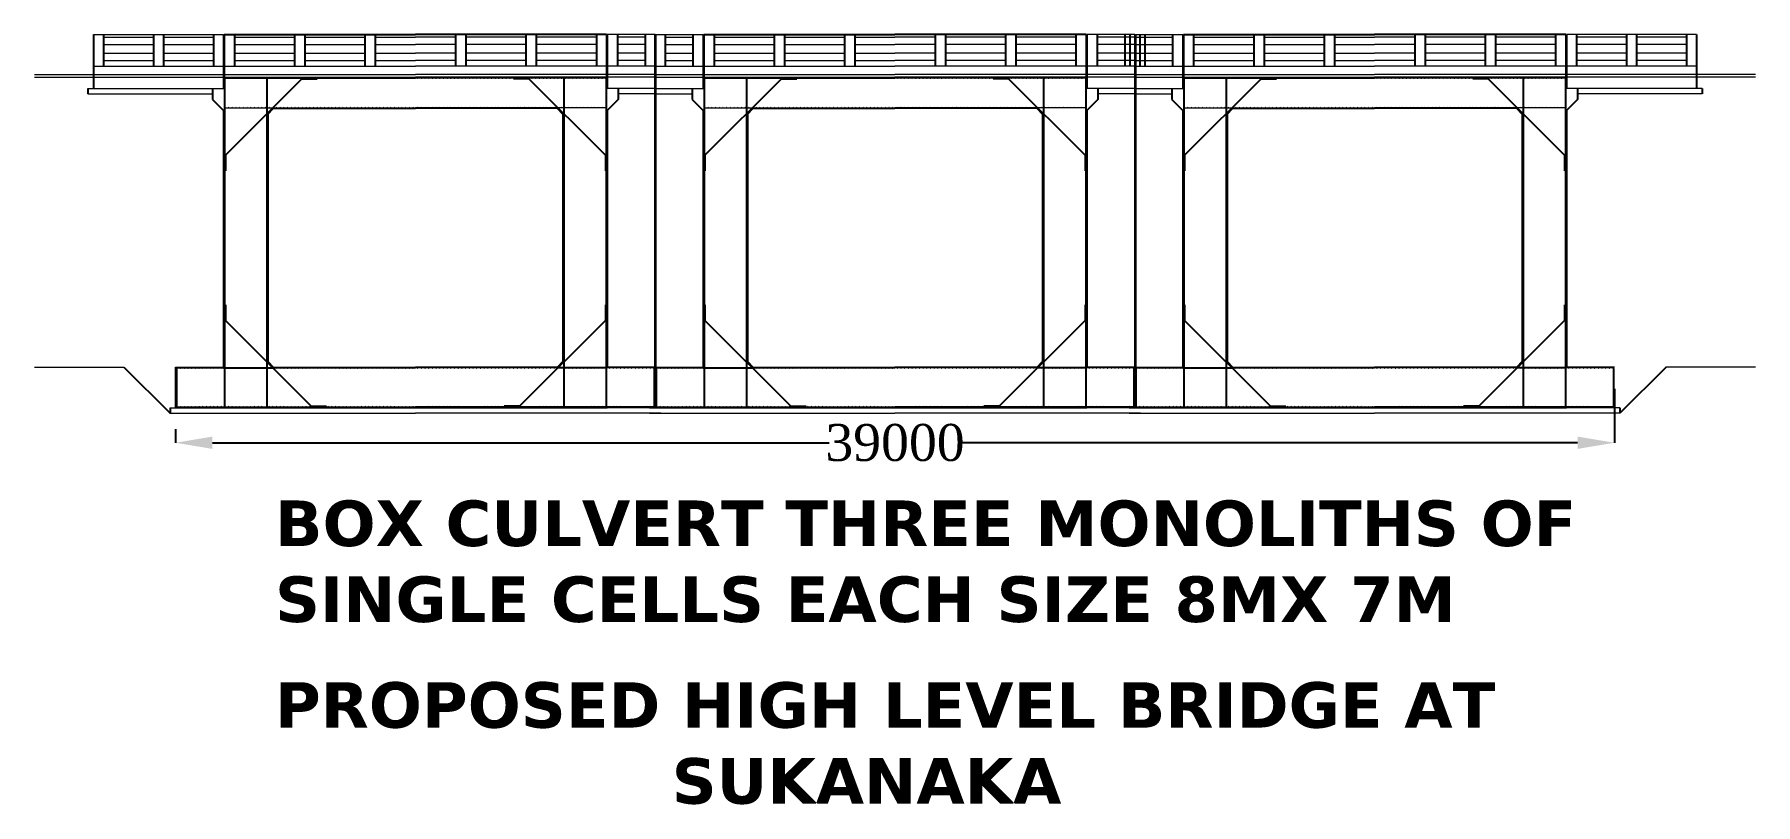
# Model space of a CAD drawing. Header units: millimetres. Extents: x -135144 to 12979, y -14991 to 144223.
# Drawn here: x -33671 to 12979, y 123362 to 144223 of the extents above; entities outside this region: 26.
import ezdxf

# ---------------------------------------------------------------- set-up
doc = ezdxf.new("R2010")
doc.units = ezdxf.units.MM
doc.header["$MEASUREMENT"] = 0
doc.layers.add('S PROJ', color=172, linetype='Continuous', lineweight=0)
doc.layers.add('S TEXT', color=7, linetype='Continuous', lineweight=20)
doc.styles.add('arial', font='ARIAL.TTF')
doc.styles.get("Standard").update_dxf_attribs({"font": 'dutchb.ttf'})
doc.dimstyles.new('ISO-25', dxfattribs={"dimtxt": 1000, "dimasz": 1000, "dimexe": 1.25, "dimexo": 0.625, "dimtad": 0, "dimtxsty": 'Standard', "dimcen": 75, "dimadec": 0, "dimazin": 0, "dimtfac": 1, "dimtmove": 0, "dimatfit": 2, "dimfxl": 0, "dimarcsym": 0})

msp = doc.modelspace()

# ---------------------------------------------------------------- texts
at = {"layer": 'S PROJ', "char_height": 0.35, "style": 'arial'}
for insert, attachment_point in [((3073.802, 1042.696), 9), ((3108.58, 1042.222), 9), ((3114.709, 1040.968), 1), ((-135143.445, -14986.336), 9), ((-135108.667, -14986.81), 9), ((-135102.538, -14988.064), 1)]:
    msp.add_mtext('\\A1;', dxfattribs=dict(at, insert=insert, attachment_point=attachment_point))
at = {"layer": 'S TEXT', "char_height": 1344, "width": 41365.33333, "attachment_point": 7}
for s, insert in [('{\\fVerdana|b1|i0|c0|p34;\\H0.9182x;BOX CULVERT THREE MONOLITHS OF   SINGLE CELLS EACH SIZE 8MX 7M}', (-27151.642, 128283.423)), ('\\pi-10752,l10752;{\\fVerdana|b1|i0|c0|p34;\\H0.9182x;PROPOSED HIGH LEVEL BRIDGE AT SUKANAKA}', (-27151.642, 123361.855))]:
    msp.add_mtext(s, dxfattribs=dict(at, insert=insert))
at = {"layer": 'S TEXT', "char_height": 0.35, "style": 'arial'}
for insert, attachment_point in [((3073.016, 1043.625), 9), ((3094.507, 1038.389), 1), ((-135144.23, -14985.407), 9), ((-135122.739, -14990.644), 1)]:
    msp.add_mtext('\\A1;', dxfattribs=dict(at, insert=insert, attachment_point=attachment_point))
at = {"layer": 'S TEXT', "char_height": 0.2, "style": 'arial'}
for insert, width, attachment_point in [((3152.392, 1303.758), 0.03303, 9), ((3152.406, 1302.685), 0.03303, 9), ((3152.418, 1301.65), 0.03303, 9), ((3152.447, 1298.62), 0.03303, 9), ((3152.452, 1298.153), 0.03303, 9), ((3152.503, 1300.467), 0.03303, 9), ((3163.81, 1305.576), 0.03303, 1), ((3169.392, 1305.631), 4.01712, 1), ((-135064.855, -14725.274), 0.03303, 9), ((-135064.841, -14726.347), 0.03303, 9), ((-135064.829, -14727.382), 0.03303, 9), ((-135064.799, -14730.412), 0.03303, 9), ((-135064.794, -14730.879), 0.03303, 9), ((-135064.743, -14728.565), 0.03303, 9), ((-135053.437, -14723.457), 0.03303, 1), ((-135047.855, -14723.401), 4.01712, 1)]:
    msp.add_mtext('\\A1;', dxfattribs=dict(at, insert=insert, width=width, attachment_point=attachment_point))

# ---------------------------------------------------------------- blocks, each defined once
blk = doc.blocks.new('*D19')
at = {"color": 0, "lineweight": -2}
for p, q in [((9154, 134627), (9154, 133162)), ((-29846, 133527), (-29846, 133162)), ((-28846, 133163), (-12128, 133163)), ((8154, 133163), (-8565, 133163))]:
    blk.add_line(p, q, dxfattribs=at)
at = {"color": 0}
for points in [[(-28846, 133330), (-28846, 132996), (-29846, 133163)], [(8154, 133330), (8154, 132996), (9154, 133163)]]:
    blk.add_solid(points, dxfattribs=at)
at = {"layer": 'Defpoints', "color": 0}
for p in [(9154, 134627), (-29846, 133527), (9154, 133163)]:
    blk.add_point(p, dxfattribs=at)
at = {"color": 0, "insert": (-10346, 133163), "char_height": 1000, "attachment_point": 5}
blk.add_mtext('39000', dxfattribs=at)

# ---------------------------------------------------------------- dimensions: what is measured, and where the dimension line sits
dim = msp.add_linear_dim(base=(9153.64, 133162.998), p1=(-29846.36, 133527.194), p2=(9153.64, 134627.194), dimstyle='ISO-25')
dim.commit()
dim.dimension.update_dxf_attribs({"geometry": '*D19', "text_midpoint": (-10346.36, 133162.998)})

# ---------------------------------------------------------------- linework, layer by layer
for p, q in [((-32071.36, 144222.849), (-32071.36, 142762.849)), ((-31796.36, 144222.849), (-31796.36, 143362.849)), ((-30446.36, 144222.849), (-30446.36, 143362.849)), ((-30171.36, 144222.849), (-30171.36, 143362.849)), ((-28821.36, 144222.849), (-28821.36, 143362.849)), ((-28546.36, 144222.849), (-28546.36, 142762.849)), ((-28526.36, 144222.849), (-23346.36, 144222.849)), ((-28526.36, 144222.849), (-28526.36, 142762.849)), ((-28251.36, 144222.849), (-28251.36, 143362.849)), ((-26619.36, 144222.849), (-26619.36, 143362.849)), ((-26344.36, 144222.849), (-26344.36, 143362.849)), ((-24712.36, 144222.849), (-24712.36, 143362.849)), ((-24437.36, 144222.849), (-24437.36, 143362.849)), ((-18166.36, 144222.849), (-23346.36, 144222.849)), ((-22255.36, 144222.849), (-22255.36, 143362.849)), ((-21980.36, 144222.849), (-21980.36, 143362.849)), ((-20348.36, 144222.849), (-20348.36, 143362.849)), ((-20073.36, 144222.849), (-20073.36, 143362.849)), ((-18441.36, 144222.849), (-18441.36, 143362.849)), ((-18166.36, 144222.849), (-18166.36, 142762.849)), ((-18146.36, 144222.849), (-18146.36, 142762.849)), ((-17871.36, 144222.849), (-17871.36, 143362.849)), ((-17121.36, 144222.849), (-17121.36, 143362.849)), ((-16856.36, 144222.849), (-16856.36, 134112.849)), ((-16836.36, 144222.849), (-16836.36, 134112.849)), ((-16571.36, 144222.849), (-16571.36, 143362.849)), ((-15821.36, 144222.849), (-15821.36, 143362.849)), ((-15546.36, 144222.849), (-15546.36, 142762.849)), ((-15526.36, 144222.849), (-15526.36, 142762.849)), ((-15526.36, 144222.849), (-10346.36, 144222.849)), ((-15251.36, 144222.849), (-15251.36, 143362.849)), ((-13619.36, 144222.849), (-13619.36, 143362.849)), ((-13344.36, 144222.849), (-13344.36, 143362.849)), ((-11712.36, 144222.849), (-11712.36, 143362.849)), ((-11437.36, 144222.849), (-11437.36, 143362.849)), ((-5166.36, 144222.849), (-10346.36, 144222.849)), ((-9255.36, 144222.849), (-9255.36, 143362.849)), ((-8980.36, 144222.849), (-8980.36, 143362.849)), ((-7348.36, 144222.849), (-7348.36, 143362.849)), ((-7073.36, 144222.849), (-7073.36, 143362.849)), ((-5441.36, 144222.849), (-5441.36, 143362.849)), ((-5166.36, 144222.849), (-5166.36, 142762.849)), ((-5146.36, 144222.849), (-5146.36, 142762.849)), ((-4871.36, 144222.849), (-4871.36, 143362.849)), ((-4121.36, 144222.849), (-4121.36, 143362.849)), ((-3983.86, 144222.849), (-3983.86, 143362.849)), ((-3846.36, 144222.849), (-3846.36, 134112.849)), ((-3846.36, 144222.849), (-3846.36, 134112.849)), ((-3826.36, 144222.849), (-3826.36, 134112.849)), ((-3708.86, 144222.849), (-3708.86, 143362.849)), ((-3571.36, 144222.849), (-3571.36, 143362.849)), ((-2821.36, 144222.849), (-2821.36, 143362.849)), ((-2546.36, 144222.849), (-2546.36, 142762.849)), ((-2526.36, 144222.849), (2653.64, 144222.849)), ((-2526.36, 144222.849), (-2526.36, 142762.849)), ((-2251.36, 144222.849), (-2251.36, 143362.849)), ((-619.36, 144222.849), (-619.36, 143362.849)), ((-344.36, 144222.849), (-344.36, 143362.849)), ((1287.64, 144222.849), (1287.64, 143362.849)), ((1562.64, 144222.849), (1562.64, 143362.849)), ((7833.64, 144222.848), (2653.64, 144222.849)), ((3744.64, 144222.848), (3744.64, 143362.848)), ((4019.64, 144222.848), (4019.64, 143362.848)), ((5651.64, 144222.848), (5651.64, 143362.848)), ((5926.64, 144222.848), (5926.64, 143362.848)), ((7558.64, 144222.848), (7558.64, 143362.848)), ((7833.64, 144222.848), (7833.64, 142762.848)), ((7853.64, 144222.848), (7853.64, 142762.848)), ((8128.64, 144222.848), (8128.64, 143362.848)), ((9478.64, 144222.848), (9478.64, 143362.848)), ((9753.64, 144222.848), (9753.64, 143362.848)), ((11103.64, 144222.848), (11103.64, 143362.848)), ((11378.64, 144222.848), (11378.64, 142762.848)), ((-32221.36, 142762.849), (-32221.36, 142612.849)), ((-28846.36, 142762.849), (-28846.36, 142462.849)), ((-28521.36, 143025.349), (-28521.36, 134137.849)), ((-28496.36, 140948.204), (-26431.715, 143012.849)), ((-27371.36, 143037.849), (-27371.36, 134137.849)), ((-18196.36, 140948.204), (-20261.004, 143012.849)), ((-19321.36, 143037.849), (-19321.36, 134137.849)), ((-18171.36, 143025.349), (-18171.36, 134137.849)), ((-17846.36, 142762.849), (-17846.36, 142462.849)), ((-15846.36, 142762.849), (-15846.36, 142462.849)), ((-15521.36, 143025.349), (-15521.36, 134137.849)), ((-15496.36, 140948.204), (-13431.715, 143012.849)), ((-14371.36, 143037.849), (-14371.36, 134137.849)), ((-5196.36, 140948.204), (-7261.004, 143012.849)), ((-6321.36, 143037.849), (-6321.36, 134137.849)), ((-5171.36, 143025.349), (-5171.36, 134137.849)), ((-4846.36, 142762.849), (-4846.36, 142462.849)), ((-2846.36, 142762.849), (-2846.36, 142462.849)), ((-2521.36, 143025.349), (-2521.36, 134137.849)), ((-2496.36, 140948.204), (-431.715, 143012.849)), ((-1371.36, 143037.849), (-1371.36, 134137.849)), ((7803.64, 140948.204), (5738.996, 143012.848)), ((6678.64, 143037.848), (6678.64, 134137.848)), ((7828.64, 143025.348), (7828.64, 134137.848)), ((8153.64, 142762.848), (8153.64, 142462.848)), ((11528.64, 142762.848), (11528.64, 142612.848)), ((-28846.36, 142462.849), (-28546.36, 142162.849)), ((-17846.36, 142462.849), (-18146.36, 142162.849)), ((-15846.36, 142462.849), (-15546.36, 142162.849)), ((-4846.36, 142462.849), (-5146.36, 142162.849)), ((-2846.36, 142462.849), (-2546.36, 142162.849)), ((8153.64, 142462.848), (7853.64, 142162.848)), ((-28546.36, 142162.849), (-28546.36, 135212.849)), ((-27346.36, 142062.849), (-27196.36, 142212.849)), ((-27346.36, 142062.849), (-27346.36, 135362.849)), ((-19346.36, 142062.849), (-19496.36, 142212.849)), ((-19346.36, 142062.849), (-19346.36, 135362.849)), ((-18146.36, 142162.849), (-18146.36, 135212.849)), ((-15546.36, 142162.849), (-15546.36, 135212.849)), ((-14346.36, 142062.849), (-14196.36, 142212.849)), ((-14346.36, 142062.849), (-14346.36, 135362.849)), ((-6346.36, 142062.849), (-6496.36, 142212.849)), ((-6346.36, 142062.849), (-6346.36, 135362.849)), ((-5146.36, 142162.849), (-5146.36, 135212.849)), ((-2546.36, 142162.849), (-2546.36, 135212.849)), ((-1346.36, 142062.849), (-1196.36, 142212.849)), ((-1346.36, 142062.849), (-1346.36, 135362.849)), ((6653.64, 142062.848), (6503.64, 142212.848)), ((6653.64, 142062.848), (6653.64, 135362.848)), ((7853.64, 142162.848), (7853.64, 135212.848)), ((-28496.36, 140948.204), (-28496.36, 140523.94)), ((-18196.36, 140948.204), (-18196.36, 140523.94)), ((-15496.36, 140948.204), (-15496.36, 140523.94)), ((-5196.36, 140948.204), (-5196.36, 140523.94)), ((-2496.36, 140948.204), (-2496.36, 140523.94)), ((7803.64, 140948.204), (7803.64, 140523.94)), ((-28496.36, 136901.758), (-28496.36, 136477.493)), ((-18196.36, 136901.757), (-18196.36, 136477.493)), ((-15496.36, 136901.757), (-15496.36, 136477.493)), ((-5196.36, 136901.757), (-5196.36, 136477.493)), ((-2496.36, 136901.757), (-2496.36, 136477.493)), ((7803.64, 136901.757), (7803.64, 136477.493)), ((-28496.36, 136477.493), (-26181.715, 134162.849)), ((-18196.36, 136477.493), (-20511.005, 134162.849)), ((-15496.36, 136477.493), (-13181.715, 134162.849)), ((-5196.36, 136477.493), (-7511.005, 134162.849)), ((-2496.36, 136477.493), (-181.715, 134162.849)), ((7803.64, 136477.493), (5488.995, 134162.848)), ((-27346.36, 135362.849), (-27196.36, 135212.849)), ((-19346.36, 135362.849), (-19496.36, 135212.849)), ((-14346.36, 135362.849), (-14196.36, 135212.849)), ((-6346.36, 135362.849), (-6496.36, 135212.849)), ((-1346.36, 135362.849), (-1196.36, 135212.849)), ((6653.64, 135362.848), (6503.64, 135212.848)), ((-31246.36, 135212.849), (-29996.36, 133962.849)), ((-29846.36, 135212.849), (-29846.36, 134112.849)), ((-29821.36, 135175.349), (-29821.36, 134150.349)), ((-28546.36, 135187.849), (-27196.36, 135187.849)), ((-18146.36, 135187.849), (-19496.36, 135187.849)), ((-16871.36, 135175.349), (-16871.36, 134150.349)), ((-16821.36, 135175.349), (-16821.36, 134150.349)), ((-15546.36, 135187.849), (-14196.36, 135187.849)), ((-5146.36, 135187.849), (-6496.36, 135187.849)), ((-3871.36, 135175.349), (-3871.36, 134150.349)), ((-3821.36, 135175.349), (-3821.36, 134150.349)), ((-2546.36, 135187.849), (-1196.36, 135187.849)), ((7853.64, 135187.848), (6503.64, 135187.848)), ((9128.64, 135175.348), (9128.64, 134150.348)), ((10553.64, 135212.848), (9303.64, 133962.848)), ((-29996.36, 134112.849), (-29996.36, 133962.849)), ((9303.64, 134112.848), (9303.64, 133962.848))]:
    msp.add_line(p, q)
at = {"const_width": 12.5}
for points in [[(-28515.11, 143025.349, 1), (-28502.61, 143025.349, 1)], [(-28515.11, 142950.349, 1), (-28502.61, 142950.349, 1)], [(-28515.11, 142850.349, 1), (-28502.61, 142850.349, 1)], [(-28515.11, 142750.349, 1), (-28502.61, 142750.349, 1)], [(-28415.11, 143025.349, 1), (-28402.61, 143025.349, 1)], [(-28315.11, 143025.349, 1), (-28302.61, 143025.349, 1)], [(-28215.11, 143025.349, 1), (-28202.61, 143025.349, 1)], [(-28115.11, 143025.349, 1), (-28102.61, 143025.349, 1)], [(-28015.11, 143025.349, 1), (-28002.61, 143025.349, 1)], [(-27915.11, 143025.349, 1), (-27902.61, 143025.349, 1)], [(-27815.11, 143025.349, 1), (-27802.61, 143025.349, 1)], [(-27715.11, 143025.349, 1), (-27702.61, 143025.349, 1)], [(-27615.11, 143025.349, 1), (-27602.61, 143025.349, 1)], [(-27515.11, 143025.349, 1), (-27502.61, 143025.349, 1)], [(-27415.11, 143025.349, 1), (-27402.61, 143025.349, 1)], [(-27390.11, 142950.349, 1), (-27377.61, 142950.349, 1)], [(-27390.11, 142850.349, 1), (-27377.61, 142850.349, 1)], [(-27390.11, 142750.349, 1), (-27377.61, 142750.349, 1)], [(-27315.11, 143025.349, 1), (-27302.61, 143025.349, 1)], [(-27215.11, 143025.349, 1), (-27202.61, 143025.349, 1)], [(-27115.11, 143025.349, 1), (-27102.61, 143025.349, 1)], [(-27015.11, 143025.349, 1), (-27002.61, 143025.349, 1)], [(-26915.11, 143025.349, 1), (-26902.61, 143025.349, 1)], [(-26815.11, 143025.349, 1), (-26802.61, 143025.349, 1)], [(-26715.11, 143025.349, 1), (-26702.61, 143025.349, 1)], [(-26615.11, 143025.349, 1), (-26602.61, 143025.349, 1)], [(-26515.11, 143025.349, 1), (-26502.61, 143025.349, 1)], [(-26415.11, 143025.349, 1), (-26402.61, 143025.349, 1)], [(-26315.11, 143025.349, 1), (-26302.61, 143025.349, 1)], [(-26215.11, 143025.349, 1), (-26202.61, 143025.349, 1)], [(-26115.11, 143025.349, 1), (-26102.61, 143025.349, 1)], [(-26015.11, 143025.349, 1), (-26002.61, 143025.349, 1)], [(-25915.11, 143025.349, 1), (-25902.61, 143025.349, 1)], [(-25815.11, 143025.349, 1), (-25802.61, 143025.349, 1)], [(-25715.11, 143025.349, 1), (-25702.61, 143025.349, 1)], [(-25615.11, 143025.349, 1), (-25602.61, 143025.349, 1)], [(-25515.11, 143025.349, 1), (-25502.61, 143025.349, 1)], [(-25415.11, 143025.349, 1), (-25402.61, 143025.349, 1)], [(-25315.11, 143025.349, 1), (-25302.61, 143025.349, 1)], [(-25215.11, 143025.349, 1), (-25202.61, 143025.349, 1)], [(-25115.11, 143025.349, 1), (-25102.61, 143025.349, 1)], [(-25015.11, 143025.349, 1), (-25002.61, 143025.349, 1)], [(-24915.11, 143025.349, 1), (-24902.61, 143025.349, 1)], [(-24815.11, 143025.349, 1), (-24802.61, 143025.349, 1)], [(-24715.11, 143025.349, 1), (-24702.61, 143025.349, 1)], [(-24615.11, 143025.349, 1), (-24602.61, 143025.349, 1)], [(-24515.11, 143025.349, 1), (-24502.61, 143025.349, 1)], [(-24415.11, 143025.349, 1), (-24402.61, 143025.349, 1)], [(-24315.11, 143025.349, 1), (-24302.61, 143025.349, 1)], [(-24215.11, 143025.349, 1), (-24202.61, 143025.349, 1)], [(-24115.11, 143025.349, 1), (-24102.61, 143025.349, 1)], [(-24015.11, 143025.349, 1), (-24002.61, 143025.349, 1)], [(-23915.11, 143025.349, 1), (-23902.61, 143025.349, 1)], [(-23815.11, 143025.349, 1), (-23802.61, 143025.349, 1)], [(-23715.11, 143025.349, 1), (-23702.61, 143025.349, 1)], [(-23615.11, 143025.349, 1), (-23602.61, 143025.349, 1)], [(-23515.11, 143025.349, 1), (-23502.61, 143025.349, 1)], [(-23415.11, 143025.349, 1), (-23402.61, 143025.349, 1)], [(-23277.61, 143025.349, -1), (-23290.11, 143025.349, -1)], [(-23177.61, 143025.349, -1), (-23190.11, 143025.349, -1)], [(-23077.61, 143025.349, -1), (-23090.11, 143025.349, -1)], [(-22977.61, 143025.349, -1), (-22990.11, 143025.349, -1)], [(-22877.61, 143025.349, -1), (-22890.11, 143025.349, -1)], [(-22777.61, 143025.349, -1), (-22790.11, 143025.349, -1)], [(-22677.61, 143025.349, -1), (-22690.11, 143025.349, -1)], [(-22577.61, 143025.349, -1), (-22590.11, 143025.349, -1)], [(-22477.61, 143025.349, -1), (-22490.11, 143025.349, -1)], [(-22377.61, 143025.349, -1), (-22390.11, 143025.349, -1)], [(-22277.61, 143025.349, -1), (-22290.11, 143025.349, -1)], [(-22177.61, 143025.349, -1), (-22190.11, 143025.349, -1)], [(-22077.61, 143025.349, -1), (-22090.11, 143025.349, -1)], [(-21977.61, 143025.349, -1), (-21990.11, 143025.349, -1)], [(-21877.61, 143025.349, -1), (-21890.11, 143025.349, -1)], [(-21777.61, 143025.349, -1), (-21790.11, 143025.349, -1)], [(-21677.61, 143025.349, -1), (-21690.11, 143025.349, -1)], [(-21577.61, 143025.349, -1), (-21590.11, 143025.349, -1)], [(-21477.61, 143025.349, -1), (-21490.11, 143025.349, -1)], [(-21377.61, 143025.349, -1), (-21390.11, 143025.349, -1)], [(-21277.61, 143025.349, -1), (-21290.11, 143025.349, -1)], [(-21177.61, 143025.349, -1), (-21190.11, 143025.349, -1)], [(-21077.61, 143025.349, -1), (-21090.11, 143025.349, -1)], [(-20977.61, 143025.349, -1), (-20990.11, 143025.349, -1)], [(-20877.61, 143025.349, -1), (-20890.11, 143025.349, -1)], [(-20777.61, 143025.349, -1), (-20790.11, 143025.349, -1)], [(-20677.61, 143025.349, -1), (-20690.11, 143025.349, -1)], [(-20577.61, 143025.349, -1), (-20590.11, 143025.349, -1)], [(-20477.61, 143025.349, -1), (-20490.11, 143025.349, -1)], [(-20377.61, 143025.349, -1), (-20390.11, 143025.349, -1)], [(-20277.61, 143025.349, -1), (-20290.11, 143025.349, -1)], [(-20177.61, 143025.349, -1), (-20190.11, 143025.349, -1)], [(-20077.61, 143025.349, -1), (-20090.11, 143025.349, -1)], [(-19977.61, 143025.349, -1), (-19990.11, 143025.349, -1)], [(-19877.61, 143025.349, -1), (-19890.11, 143025.349, -1)], [(-19777.61, 143025.349, -1), (-19790.11, 143025.349, -1)], [(-19677.61, 143025.349, -1), (-19690.11, 143025.349, -1)], [(-19577.61, 143025.349, -1), (-19590.11, 143025.349, -1)], [(-19477.61, 143025.349, -1), (-19490.11, 143025.349, -1)], [(-19377.61, 143025.349, -1), (-19390.11, 143025.349, -1)], [(-19302.61, 142950.349, -1), (-19315.11, 142950.349, -1)], [(-19302.61, 142850.349, -1), (-19315.11, 142850.349, -1)], [(-19302.61, 142750.349, -1), (-19315.11, 142750.349, -1)], [(-19277.61, 143025.349, -1), (-19290.11, 143025.349, -1)], [(-19177.61, 143025.349, -1), (-19190.11, 143025.349, -1)], [(-19077.61, 143025.349, -1), (-19090.11, 143025.349, -1)], [(-18977.61, 143025.349, -1), (-18990.11, 143025.349, -1)], [(-18877.61, 143025.349, -1), (-18890.11, 143025.349, -1)], [(-18777.61, 143025.349, -1), (-18790.11, 143025.349, -1)], [(-18677.61, 143025.349, -1), (-18690.11, 143025.349, -1)], [(-18577.61, 143025.349, -1), (-18590.11, 143025.349, -1)], [(-18477.61, 143025.349, -1), (-18490.11, 143025.349, -1)], [(-18377.61, 143025.349, -1), (-18390.11, 143025.349, -1)], [(-18277.61, 143025.349, -1), (-18290.11, 143025.349, -1)], [(-18177.61, 143025.349, -1), (-18190.11, 143025.349, -1)], [(-18177.61, 142950.349, -1), (-18190.11, 142950.349, -1)], [(-18177.61, 142850.349, -1), (-18190.11, 142850.349, -1)], [(-18177.61, 142750.349, -1), (-18190.11, 142750.349, -1)], [(-15515.11, 143025.349, 1), (-15502.61, 143025.349, 1)], [(-15515.11, 142950.349, 1), (-15502.61, 142950.349, 1)], [(-15515.11, 142850.349, 1), (-15502.61, 142850.349, 1)], [(-15515.11, 142750.349, 1), (-15502.61, 142750.349, 1)], [(-15415.11, 143025.349, 1), (-15402.61, 143025.349, 1)], [(-15315.11, 143025.349, 1), (-15302.61, 143025.349, 1)], [(-15215.11, 143025.349, 1), (-15202.61, 143025.349, 1)], [(-15115.11, 143025.349, 1), (-15102.61, 143025.349, 1)], [(-15015.11, 143025.349, 1), (-15002.61, 143025.349, 1)], [(-14915.11, 143025.349, 1), (-14902.61, 143025.349, 1)], [(-14815.11, 143025.349, 1), (-14802.61, 143025.349, 1)], [(-14715.11, 143025.349, 1), (-14702.61, 143025.349, 1)], [(-14615.11, 143025.349, 1), (-14602.61, 143025.349, 1)], [(-14515.11, 143025.349, 1), (-14502.61, 143025.349, 1)], [(-14415.11, 143025.349, 1), (-14402.61, 143025.349, 1)], [(-14390.11, 142950.349, 1), (-14377.61, 142950.349, 1)], [(-14390.11, 142850.349, 1), (-14377.61, 142850.349, 1)], [(-14390.11, 142750.349, 1), (-14377.61, 142750.349, 1)], [(-14315.11, 143025.349, 1), (-14302.61, 143025.349, 1)], [(-14215.11, 143025.349, 1), (-14202.61, 143025.349, 1)], [(-14115.11, 143025.349, 1), (-14102.61, 143025.349, 1)], [(-14015.11, 143025.349, 1), (-14002.61, 143025.349, 1)], [(-13915.11, 143025.349, 1), (-13902.61, 143025.349, 1)], [(-13815.11, 143025.349, 1), (-13802.61, 143025.349, 1)], [(-13715.11, 143025.349, 1), (-13702.61, 143025.349, 1)], [(-13615.11, 143025.349, 1), (-13602.61, 143025.349, 1)], [(-13515.11, 143025.349, 1), (-13502.61, 143025.349, 1)], [(-13415.11, 143025.349, 1), (-13402.61, 143025.349, 1)], [(-13315.11, 143025.349, 1), (-13302.61, 143025.349, 1)], [(-13215.11, 143025.349, 1), (-13202.61, 143025.349, 1)], [(-13115.11, 143025.349, 1), (-13102.61, 143025.349, 1)], [(-13015.11, 143025.349, 1), (-13002.61, 143025.349, 1)], [(-12915.11, 143025.349, 1), (-12902.61, 143025.349, 1)], [(-12815.11, 143025.349, 1), (-12802.61, 143025.349, 1)], [(-12715.11, 143025.349, 1), (-12702.61, 143025.349, 1)], [(-12615.11, 143025.349, 1), (-12602.61, 143025.349, 1)], [(-12515.11, 143025.349, 1), (-12502.61, 143025.349, 1)], [(-12415.11, 143025.349, 1), (-12402.61, 143025.349, 1)], [(-12315.11, 143025.349, 1), (-12302.61, 143025.349, 1)], [(-12215.11, 143025.349, 1), (-12202.61, 143025.349, 1)], [(-12115.11, 143025.349, 1), (-12102.61, 143025.349, 1)], [(-12015.11, 143025.349, 1), (-12002.61, 143025.349, 1)], [(-11915.11, 143025.349, 1), (-11902.61, 143025.349, 1)], [(-11815.11, 143025.349, 1), (-11802.61, 143025.349, 1)], [(-11715.11, 143025.349, 1), (-11702.61, 143025.349, 1)], [(-11615.11, 143025.349, 1), (-11602.61, 143025.349, 1)], [(-11515.11, 143025.349, 1), (-11502.61, 143025.349, 1)], [(-11415.11, 143025.349, 1), (-11402.61, 143025.349, 1)], [(-11315.11, 143025.349, 1), (-11302.61, 143025.349, 1)], [(-11215.11, 143025.349, 1), (-11202.61, 143025.349, 1)], [(-11115.11, 143025.349, 1), (-11102.61, 143025.349, 1)], [(-11015.11, 143025.349, 1), (-11002.61, 143025.349, 1)], [(-10915.11, 143025.349, 1), (-10902.61, 143025.349, 1)], [(-10815.11, 143025.349, 1), (-10802.61, 143025.349, 1)], [(-10715.11, 143025.349, 1), (-10702.61, 143025.349, 1)], [(-10615.11, 143025.349, 1), (-10602.61, 143025.349, 1)], [(-10515.11, 143025.349, 1), (-10502.61, 143025.349, 1)], [(-10415.11, 143025.349, 1), (-10402.61, 143025.349, 1)], [(-10277.61, 143025.349, -1), (-10290.11, 143025.349, -1)], [(-10177.61, 143025.349, -1), (-10190.11, 143025.349, -1)], [(-10077.61, 143025.349, -1), (-10090.11, 143025.349, -1)], [(-9977.61, 143025.349, -1), (-9990.11, 143025.349, -1)], [(-9877.61, 143025.349, -1), (-9890.11, 143025.349, -1)], [(-9777.61, 143025.349, -1), (-9790.11, 143025.349, -1)], [(-9677.61, 143025.349, -1), (-9690.11, 143025.349, -1)], [(-9577.61, 143025.349, -1), (-9590.11, 143025.349, -1)], [(-9477.61, 143025.349, -1), (-9490.11, 143025.349, -1)], [(-9377.61, 143025.349, -1), (-9390.11, 143025.349, -1)], [(-9277.61, 143025.349, -1), (-9290.11, 143025.349, -1)], [(-9177.61, 143025.349, -1), (-9190.11, 143025.349, -1)], [(-9077.61, 143025.349, -1), (-9090.11, 143025.349, -1)], [(-8977.61, 143025.349, -1), (-8990.11, 143025.349, -1)], [(-8877.61, 143025.349, -1), (-8890.11, 143025.349, -1)], [(-8777.61, 143025.349, -1), (-8790.11, 143025.349, -1)], [(-8677.61, 143025.349, -1), (-8690.11, 143025.349, -1)], [(-8577.61, 143025.349, -1), (-8590.11, 143025.349, -1)], [(-8477.61, 143025.349, -1), (-8490.11, 143025.349, -1)], [(-8377.61, 143025.349, -1), (-8390.11, 143025.349, -1)], [(-8277.61, 143025.349, -1), (-8290.11, 143025.349, -1)], [(-8177.61, 143025.349, -1), (-8190.11, 143025.349, -1)], [(-8077.61, 143025.349, -1), (-8090.11, 143025.349, -1)], [(-7977.61, 143025.349, -1), (-7990.11, 143025.349, -1)], [(-7877.61, 143025.349, -1), (-7890.11, 143025.349, -1)], [(-7777.61, 143025.349, -1), (-7790.11, 143025.349, -1)], [(-7677.61, 143025.349, -1), (-7690.11, 143025.349, -1)], [(-7577.61, 143025.349, -1), (-7590.11, 143025.349, -1)], [(-7477.61, 143025.349, -1), (-7490.11, 143025.349, -1)], [(-7377.61, 143025.349, -1), (-7390.11, 143025.349, -1)], [(-7277.61, 143025.349, -1), (-7290.11, 143025.349, -1)], [(-7177.61, 143025.349, -1), (-7190.11, 143025.349, -1)], [(-7077.61, 143025.349, -1), (-7090.11, 143025.349, -1)], [(-6977.61, 143025.349, -1), (-6990.11, 143025.349, -1)], [(-6877.61, 143025.349, -1), (-6890.11, 143025.349, -1)], [(-6777.61, 143025.349, -1), (-6790.11, 143025.349, -1)], [(-6677.61, 143025.349, -1), (-6690.11, 143025.349, -1)], [(-6577.61, 143025.349, -1), (-6590.11, 143025.349, -1)], [(-6477.61, 143025.349, -1), (-6490.11, 143025.349, -1)], [(-6377.61, 143025.349, -1), (-6390.11, 143025.349, -1)], [(-6302.61, 142950.349, -1), (-6315.11, 142950.349, -1)], [(-6302.61, 142850.349, -1), (-6315.11, 142850.349, -1)], [(-6302.61, 142750.349, -1), (-6315.11, 142750.349, -1)], [(-6277.61, 143025.349, -1), (-6290.11, 143025.349, -1)], [(-6177.61, 143025.349, -1), (-6190.11, 143025.349, -1)], [(-6077.61, 143025.349, -1), (-6090.11, 143025.349, -1)], [(-5977.61, 143025.349, -1), (-5990.11, 143025.349, -1)], [(-5877.61, 143025.349, -1), (-5890.11, 143025.349, -1)], [(-5777.61, 143025.349, -1), (-5790.11, 143025.349, -1)], [(-5677.61, 143025.349, -1), (-5690.11, 143025.349, -1)], [(-5577.61, 143025.349, -1), (-5590.11, 143025.349, -1)], [(-5477.61, 143025.349, -1), (-5490.11, 143025.349, -1)], [(-5377.61, 143025.349, -1), (-5390.11, 143025.349, -1)], [(-5277.61, 143025.349, -1), (-5290.11, 143025.349, -1)], [(-5177.61, 143025.349, -1), (-5190.11, 143025.349, -1)], [(-5177.61, 142950.349, -1), (-5190.11, 142950.349, -1)], [(-5177.61, 142850.349, -1), (-5190.11, 142850.349, -1)], [(-5177.61, 142750.349, -1), (-5190.11, 142750.349, -1)], [(-2515.11, 143025.349, 1), (-2502.61, 143025.349, 1)], [(-2515.11, 142950.349, 1), (-2502.61, 142950.349, 1)], [(-2515.11, 142850.349, 1), (-2502.61, 142850.349, 1)], [(-2515.11, 142750.349, 1), (-2502.61, 142750.349, 1)], [(-2415.11, 143025.349, 1), (-2402.61, 143025.349, 1)], [(-2315.11, 143025.349, 1), (-2302.61, 143025.349, 1)], [(-2215.11, 143025.349, 1), (-2202.61, 143025.349, 1)], [(-2115.11, 143025.349, 1), (-2102.61, 143025.349, 1)], [(-2015.11, 143025.349, 1), (-2002.61, 143025.349, 1)], [(-1915.11, 143025.349, 1), (-1902.61, 143025.349, 1)], [(-1815.11, 143025.349, 1), (-1802.61, 143025.349, 1)], [(-1715.11, 143025.349, 1), (-1702.61, 143025.349, 1)], [(-1615.11, 143025.349, 1), (-1602.61, 143025.349, 1)], [(-1515.11, 143025.349, 1), (-1502.61, 143025.349, 1)], [(-1415.11, 143025.349, 1), (-1402.61, 143025.349, 1)], [(-1390.11, 142950.349, 1), (-1377.61, 142950.349, 1)], [(-1390.11, 142850.349, 1), (-1377.61, 142850.349, 1)], [(-1390.11, 142750.349, 1), (-1377.61, 142750.349, 1)], [(-1315.11, 143025.349, 1), (-1302.61, 143025.349, 1)], [(-1215.11, 143025.349, 1), (-1202.61, 143025.349, 1)], [(-1115.11, 143025.349, 1), (-1102.61, 143025.349, 1)], [(-1015.11, 143025.349, 1), (-1002.61, 143025.349, 1)], [(-915.11, 143025.349, 1), (-902.61, 143025.349, 1)], [(-815.11, 143025.349, 1), (-802.61, 143025.349, 1)], [(-715.11, 143025.349, 1), (-702.61, 143025.349, 1)], [(-615.11, 143025.349, 1), (-602.61, 143025.349, 1)], [(-515.11, 143025.349, 1), (-502.61, 143025.349, 1)], [(-415.11, 143025.349, 1), (-402.61, 143025.349, 1)], [(-315.11, 143025.349, 1), (-302.61, 143025.349, 1)], [(-215.11, 143025.349, 1), (-202.61, 143025.349, 1)], [(-115.11, 143025.349, 1), (-102.61, 143025.349, 1)], [(-15.11, 143025.349, 1), (-2.61, 143025.349, 1)], [(84.89, 143025.349, 1), (97.39, 143025.349, 1)], [(184.89, 143025.349, 1), (197.39, 143025.349, 1)], [(284.89, 143025.349, 1), (297.39, 143025.349, 1)], [(384.89, 143025.349, 1), (397.39, 143025.349, 1)], [(484.89, 143025.349, 1), (497.39, 143025.349, 1)], [(584.89, 143025.349, 1), (597.39, 143025.349, 1)], [(684.89, 143025.349, 1), (697.39, 143025.349, 1)], [(784.89, 143025.349, 1), (797.39, 143025.349, 1)], [(884.89, 143025.349, 1), (897.39, 143025.349, 1)], [(984.89, 143025.349, 1), (997.39, 143025.349, 1)], [(1084.89, 143025.349, 1), (1097.39, 143025.349, 1)], [(1184.89, 143025.349, 1), (1197.39, 143025.349, 1)], [(1284.89, 143025.349, 1), (1297.39, 143025.349, 1)], [(1384.89, 143025.349, 1), (1397.39, 143025.349, 1)], [(1484.89, 143025.349, 1), (1497.39, 143025.349, 1)], [(1584.89, 143025.349, 1), (1597.39, 143025.349, 1)], [(1684.89, 143025.349, 1), (1697.39, 143025.349, 1)], [(1784.89, 143025.349, 1), (1797.39, 143025.349, 1)], [(1884.89, 143025.349, 1), (1897.39, 143025.349, 1)], [(1984.89, 143025.349, 1), (1997.39, 143025.349, 1)], [(2084.89, 143025.349, 1), (2097.39, 143025.349, 1)], [(2184.89, 143025.349, 1), (2197.39, 143025.349, 1)], [(2284.89, 143025.349, 1), (2297.39, 143025.349, 1)], [(2384.89, 143025.349, 1), (2397.39, 143025.349, 1)], [(2484.89, 143025.349, 1), (2497.39, 143025.349, 1)], [(2584.89, 143025.349, 1), (2597.39, 143025.349, 1)], [(2722.39, 143025.349, -1), (2709.89, 143025.349, -1)], [(2822.39, 143025.349, -1), (2809.89, 143025.349, -1)], [(2922.39, 143025.348, -1), (2909.89, 143025.348, -1)], [(3022.39, 143025.348, -1), (3009.89, 143025.348, -1)], [(3122.39, 143025.348, -1), (3109.89, 143025.348, -1)], [(3222.39, 143025.348, -1), (3209.89, 143025.348, -1)], [(3322.39, 143025.348, -1), (3309.89, 143025.348, -1)], [(3422.39, 143025.348, -1), (3409.89, 143025.348, -1)], [(3522.39, 143025.348, -1), (3509.89, 143025.348, -1)], [(3622.39, 143025.348, -1), (3609.89, 143025.348, -1)], [(3722.39, 143025.348, -1), (3709.89, 143025.348, -1)], [(3822.39, 143025.348, -1), (3809.89, 143025.348, -1)], [(3922.39, 143025.348, -1), (3909.89, 143025.348, -1)], [(4022.39, 143025.348, -1), (4009.89, 143025.348, -1)], [(4122.39, 143025.348, -1), (4109.89, 143025.348, -1)], [(4222.39, 143025.348, -1), (4209.89, 143025.348, -1)], [(4322.39, 143025.348, -1), (4309.89, 143025.348, -1)], [(4422.39, 143025.348, -1), (4409.89, 143025.348, -1)], [(4522.39, 143025.348, -1), (4509.89, 143025.348, -1)], [(4622.39, 143025.348, -1), (4609.89, 143025.348, -1)], [(4722.39, 143025.348, -1), (4709.89, 143025.348, -1)], [(4822.39, 143025.348, -1), (4809.89, 143025.348, -1)], [(4922.39, 143025.348, -1), (4909.89, 143025.348, -1)], [(5022.39, 143025.348, -1), (5009.89, 143025.348, -1)], [(5122.39, 143025.348, -1), (5109.89, 143025.348, -1)], [(5222.39, 143025.348, -1), (5209.89, 143025.348, -1)], [(5322.39, 143025.348, -1), (5309.89, 143025.348, -1)], [(5422.39, 143025.348, -1), (5409.89, 143025.348, -1)], [(5522.39, 143025.348, -1), (5509.89, 143025.348, -1)], [(5622.39, 143025.348, -1), (5609.89, 143025.348, -1)], [(5722.39, 143025.348, -1), (5709.89, 143025.348, -1)], [(5822.39, 143025.348, -1), (5809.89, 143025.348, -1)], [(5922.39, 143025.348, -1), (5909.89, 143025.348, -1)], [(6022.39, 143025.348, -1), (6009.89, 143025.348, -1)], [(6122.39, 143025.348, -1), (6109.89, 143025.348, -1)], [(6222.39, 143025.348, -1), (6209.89, 143025.348, -1)], [(6322.39, 143025.348, -1), (6309.89, 143025.348, -1)], [(6422.39, 143025.348, -1), (6409.89, 143025.348, -1)], [(6522.39, 143025.348, -1), (6509.89, 143025.348, -1)], [(6622.39, 143025.348, -1), (6609.89, 143025.348, -1)], [(6697.39, 142950.348, -1), (6684.89, 142950.348, -1)], [(6697.39, 142850.348, -1), (6684.89, 142850.348, -1)], [(6697.39, 142750.348, -1), (6684.89, 142750.348, -1)], [(6722.39, 143025.348, -1), (6709.89, 143025.348, -1)], [(6822.39, 143025.348, -1), (6809.89, 143025.348, -1)], [(6922.39, 143025.348, -1), (6909.89, 143025.348, -1)], [(7022.39, 143025.348, -1), (7009.89, 143025.348, -1)], [(7122.39, 143025.348, -1), (7109.89, 143025.348, -1)], [(7222.39, 143025.348, -1), (7209.89, 143025.348, -1)], [(7322.39, 143025.348, -1), (7309.89, 143025.348, -1)], [(7422.39, 143025.348, -1), (7409.89, 143025.348, -1)], [(7522.39, 143025.348, -1), (7509.89, 143025.348, -1)], [(7622.39, 143025.348, -1), (7609.89, 143025.348, -1)], [(7722.39, 143025.348, -1), (7709.89, 143025.348, -1)], [(7822.39, 143025.348, -1), (7809.89, 143025.348, -1)], [(7822.39, 142950.348, -1), (7809.89, 142950.348, -1)], [(7822.39, 142850.348, -1), (7809.89, 142850.348, -1)], [(7822.39, 142750.348, -1), (7809.89, 142750.348, -1)], [(-28515.11, 142650.349, 1), (-28502.61, 142650.349, 1)], [(-28515.11, 142550.349, 1), (-28502.61, 142550.349, 1)], [(-28515.11, 142450.349, 1), (-28502.61, 142450.349, 1)], [(-28515.11, 142350.349, 1), (-28502.61, 142350.349, 1)], [(-27390.11, 142650.349, 1), (-27377.61, 142650.349, 1)], [(-27390.11, 142550.349, 1), (-27377.61, 142550.349, 1)], [(-27390.11, 142450.349, 1), (-27377.61, 142450.349, 1)], [(-27390.11, 142350.349, 1), (-27377.61, 142350.349, 1)], [(-19302.61, 142650.349, -1), (-19315.11, 142650.349, -1)], [(-19302.61, 142550.349, -1), (-19315.11, 142550.349, -1)], [(-19302.61, 142450.349, -1), (-19315.11, 142450.349, -1)], [(-19302.61, 142350.349, -1), (-19315.11, 142350.349, -1)], [(-18177.61, 142650.349, -1), (-18190.11, 142650.349, -1)], [(-18177.61, 142550.349, -1), (-18190.11, 142550.349, -1)], [(-18177.61, 142450.349, -1), (-18190.11, 142450.349, -1)], [(-18177.61, 142350.349, -1), (-18190.11, 142350.349, -1)], [(-15515.11, 142650.349, 1), (-15502.61, 142650.349, 1)], [(-15515.11, 142550.349, 1), (-15502.61, 142550.349, 1)], [(-15515.11, 142450.349, 1), (-15502.61, 142450.349, 1)], [(-15515.11, 142350.349, 1), (-15502.61, 142350.349, 1)], [(-14390.11, 142650.349, 1), (-14377.61, 142650.349, 1)], [(-14390.11, 142550.349, 1), (-14377.61, 142550.349, 1)], [(-14390.11, 142450.349, 1), (-14377.61, 142450.349, 1)], [(-14390.11, 142350.349, 1), (-14377.61, 142350.349, 1)], [(-6302.61, 142650.349, -1), (-6315.11, 142650.349, -1)], [(-6302.61, 142550.349, -1), (-6315.11, 142550.349, -1)], [(-6302.61, 142450.349, -1), (-6315.11, 142450.349, -1)], [(-6302.61, 142350.349, -1), (-6315.11, 142350.349, -1)], [(-5177.61, 142650.349, -1), (-5190.11, 142650.349, -1)], [(-5177.61, 142550.349, -1), (-5190.11, 142550.349, -1)], [(-5177.61, 142450.349, -1), (-5190.11, 142450.349, -1)], [(-5177.61, 142350.349, -1), (-5190.11, 142350.349, -1)], [(-2515.11, 142650.349, 1), (-2502.61, 142650.349, 1)], [(-2515.11, 142550.349, 1), (-2502.61, 142550.349, 1)], [(-2515.11, 142450.349, 1), (-2502.61, 142450.349, 1)], [(-2515.11, 142350.349, 1), (-2502.61, 142350.349, 1)], [(-1390.11, 142650.349, 1), (-1377.61, 142650.349, 1)], [(-1390.11, 142550.349, 1), (-1377.61, 142550.349, 1)], [(-1390.11, 142450.349, 1), (-1377.61, 142450.349, 1)], [(-1390.11, 142350.349, 1), (-1377.61, 142350.349, 1)], [(6697.39, 142650.348, -1), (6684.89, 142650.348, -1)], [(6697.39, 142550.348, -1), (6684.89, 142550.348, -1)], [(6697.39, 142450.348, -1), (6684.89, 142450.348, -1)], [(6697.39, 142350.348, -1), (6684.89, 142350.348, -1)], [(7822.39, 142650.348, -1), (7809.89, 142650.348, -1)], [(7822.39, 142550.348, -1), (7809.89, 142550.348, -1)], [(7822.39, 142450.348, -1), (7809.89, 142450.348, -1)], [(7822.39, 142350.348, -1), (7809.89, 142350.348, -1)], [(-28515.11, 142250.349, 1), (-28502.61, 142250.349, 1)], [(-28515.11, 142250.349, 1), (-28502.61, 142250.349, 1)], [(-28515.11, 142150.349, 1), (-28502.61, 142150.349, 1)], [(-28515.11, 142050.349, 1), (-28502.61, 142050.349, 1)], [(-28515.11, 141950.349, 1), (-28502.61, 141950.349, 1)], [(-28515.11, 141850.349, 1), (-28502.61, 141850.349, 1)], [(-28415.11, 142250.349, 1), (-28402.61, 142250.349, 1)], [(-28315.11, 142250.349, 1), (-28302.61, 142250.349, 1)], [(-28215.11, 142250.349, 1), (-28202.61, 142250.349, 1)], [(-28115.11, 142250.349, 1), (-28102.61, 142250.349, 1)], [(-28015.11, 142250.349, 1), (-28002.61, 142250.349, 1)], [(-27915.11, 142250.349, 1), (-27902.61, 142250.349, 1)], [(-27815.11, 142250.349, 1), (-27802.61, 142250.349, 1)], [(-27715.11, 142250.349, 1), (-27702.61, 142250.349, 1)], [(-27615.11, 142250.349, 1), (-27602.61, 142250.349, 1)], [(-27515.11, 142250.349, 1), (-27502.61, 142250.349, 1)], [(-27415.11, 142250.349, 1), (-27402.61, 142250.349, 1)], [(-27390.11, 142250.349, 1), (-27377.61, 142250.349, 1)], [(-27390.11, 142150.349, 1), (-27377.61, 142150.349, 1)], [(-27390.11, 142050.349, 1), (-27377.61, 142050.349, 1)], [(-27390.11, 141950.349, 1), (-27377.61, 141950.349, 1)], [(-27390.11, 141850.349, 1), (-27377.61, 141850.349, 1)], [(-27315.11, 142250.349, 1), (-27302.61, 142250.349, 1)], [(-27215.11, 142250.349, 1), (-27202.61, 142250.349, 1)], [(-27115.11, 142250.349, 1), (-27102.61, 142250.349, 1)], [(-27015.11, 142250.349, 1), (-27002.61, 142250.349, 1)], [(-26915.11, 142250.349, 1), (-26902.61, 142250.349, 1)], [(-26815.11, 142250.349, 1), (-26802.61, 142250.349, 1)], [(-26715.11, 142250.349, 1), (-26702.61, 142250.349, 1)], [(-26615.11, 142250.349, 1), (-26602.61, 142250.349, 1)], [(-26515.11, 142250.349, 1), (-26502.61, 142250.349, 1)], [(-26415.11, 142250.349, 1), (-26402.61, 142250.349, 1)], [(-26315.11, 142250.349, 1), (-26302.61, 142250.349, 1)], [(-26215.11, 142250.349, 1), (-26202.61, 142250.349, 1)], [(-26115.11, 142250.349, 1), (-26102.61, 142250.349, 1)], [(-26015.11, 142250.349, 1), (-26002.61, 142250.349, 1)], [(-25915.11, 142250.349, 1), (-25902.61, 142250.349, 1)], [(-25815.11, 142250.349, 1), (-25802.61, 142250.349, 1)], [(-25715.11, 142250.349, 1), (-25702.61, 142250.349, 1)], [(-25615.11, 142250.349, 1), (-25602.61, 142250.349, 1)], [(-25515.11, 142250.349, 1), (-25502.61, 142250.349, 1)], [(-25415.11, 142250.349, 1), (-25402.61, 142250.349, 1)], [(-25315.11, 142250.349, 1), (-25302.61, 142250.349, 1)], [(-25215.11, 142250.349, 1), (-25202.61, 142250.349, 1)], [(-25115.11, 142250.349, 1), (-25102.61, 142250.349, 1)], [(-25015.11, 142250.349, 1), (-25002.61, 142250.349, 1)], [(-24915.11, 142250.349, 1), (-24902.61, 142250.349, 1)], [(-24815.11, 142250.349, 1), (-24802.61, 142250.349, 1)], [(-24715.11, 142250.349, 1), (-24702.61, 142250.349, 1)], [(-24615.11, 142250.349, 1), (-24602.61, 142250.349, 1)], [(-24515.11, 142250.349, 1), (-24502.61, 142250.349, 1)], [(-24415.11, 142250.349, 1), (-24402.61, 142250.349, 1)], [(-24315.11, 142250.349, 1), (-24302.61, 142250.349, 1)], [(-24215.11, 142250.349, 1), (-24202.61, 142250.349, 1)], [(-24115.11, 142250.349, 1), (-24102.61, 142250.349, 1)], [(-24015.11, 142250.349, 1), (-24002.61, 142250.349, 1)], [(-23915.11, 142250.349, 1), (-23902.61, 142250.349, 1)], [(-23815.11, 142250.349, 1), (-23802.61, 142250.349, 1)], [(-23715.11, 142250.349, 1), (-23702.61, 142250.349, 1)], [(-23615.11, 142250.349, 1), (-23602.61, 142250.349, 1)], [(-23515.11, 142250.349, 1), (-23502.61, 142250.349, 1)], [(-23415.11, 142250.349, 1), (-23402.61, 142250.349, 1)], [(-23277.61, 142250.349, -1), (-23290.11, 142250.349, -1)], [(-23177.61, 142250.349, -1), (-23190.11, 142250.349, -1)], [(-23077.61, 142250.349, -1), (-23090.11, 142250.349, -1)], [(-22977.61, 142250.349, -1), (-22990.11, 142250.349, -1)], [(-22877.61, 142250.349, -1), (-22890.11, 142250.349, -1)], [(-22777.61, 142250.349, -1), (-22790.11, 142250.349, -1)], [(-22677.61, 142250.349, -1), (-22690.11, 142250.349, -1)], [(-22577.61, 142250.349, -1), (-22590.11, 142250.349, -1)], [(-22477.61, 142250.349, -1), (-22490.11, 142250.349, -1)], [(-22377.61, 142250.349, -1), (-22390.11, 142250.349, -1)], [(-22277.61, 142250.349, -1), (-22290.11, 142250.349, -1)], [(-22177.61, 142250.349, -1), (-22190.11, 142250.349, -1)], [(-22077.61, 142250.349, -1), (-22090.11, 142250.349, -1)], [(-21977.61, 142250.349, -1), (-21990.11, 142250.349, -1)], [(-21877.61, 142250.349, -1), (-21890.11, 142250.349, -1)], [(-21777.61, 142250.349, -1), (-21790.11, 142250.349, -1)], [(-21677.61, 142250.349, -1), (-21690.11, 142250.349, -1)], [(-21577.61, 142250.349, -1), (-21590.11, 142250.349, -1)], [(-21477.61, 142250.349, -1), (-21490.11, 142250.349, -1)], [(-21377.61, 142250.349, -1), (-21390.11, 142250.349, -1)], [(-21277.61, 142250.349, -1), (-21290.11, 142250.349, -1)], [(-21177.61, 142250.349, -1), (-21190.11, 142250.349, -1)], [(-21077.61, 142250.349, -1), (-21090.11, 142250.349, -1)], [(-20977.61, 142250.349, -1), (-20990.11, 142250.349, -1)], [(-20877.61, 142250.349, -1), (-20890.11, 142250.349, -1)], [(-20777.61, 142250.349, -1), (-20790.11, 142250.349, -1)], [(-20677.61, 142250.349, -1), (-20690.11, 142250.349, -1)], [(-20577.61, 142250.349, -1), (-20590.11, 142250.349, -1)], [(-20477.61, 142250.349, -1), (-20490.11, 142250.349, -1)], [(-20377.61, 142250.349, -1), (-20390.11, 142250.349, -1)], [(-20277.61, 142250.349, -1), (-20290.11, 142250.349, -1)], [(-20177.61, 142250.349, -1), (-20190.11, 142250.349, -1)], [(-20077.61, 142250.349, -1), (-20090.11, 142250.349, -1)], [(-19977.61, 142250.349, -1), (-19990.11, 142250.349, -1)], [(-19877.61, 142250.349, -1), (-19890.11, 142250.349, -1)], [(-19777.61, 142250.349, -1), (-19790.11, 142250.349, -1)], [(-19677.61, 142250.349, -1), (-19690.11, 142250.349, -1)], [(-19577.61, 142250.349, -1), (-19590.11, 142250.349, -1)], [(-19477.61, 142250.349, -1), (-19490.11, 142250.349, -1)], [(-19377.61, 142250.349, -1), (-19390.11, 142250.349, -1)], [(-19302.61, 142250.349, -1), (-19315.11, 142250.349, -1)], [(-19302.61, 142150.349, -1), (-19315.11, 142150.349, -1)], [(-19302.61, 142050.349, -1), (-19315.11, 142050.349, -1)], [(-19302.61, 141950.349, -1), (-19315.11, 141950.349, -1)], [(-19302.61, 141850.349, -1), (-19315.11, 141850.349, -1)], [(-19277.61, 142250.349, -1), (-19290.11, 142250.349, -1)], [(-19177.61, 142250.349, -1), (-19190.11, 142250.349, -1)], [(-19077.61, 142250.349, -1), (-19090.11, 142250.349, -1)], [(-18977.61, 142250.349, -1), (-18990.11, 142250.349, -1)], [(-18877.61, 142250.349, -1), (-18890.11, 142250.349, -1)], [(-18777.61, 142250.349, -1), (-18790.11, 142250.349, -1)], [(-18677.61, 142250.349, -1), (-18690.11, 142250.349, -1)], [(-18577.61, 142250.349, -1), (-18590.11, 142250.349, -1)], [(-18477.61, 142250.349, -1), (-18490.11, 142250.349, -1)], [(-18377.61, 142250.349, -1), (-18390.11, 142250.349, -1)], [(-18277.61, 142250.349, -1), (-18290.11, 142250.349, -1)], [(-18177.61, 142250.349, -1), (-18190.11, 142250.349, -1)], [(-18177.61, 142250.349, -1), (-18190.11, 142250.349, -1)], [(-18177.61, 142150.349, -1), (-18190.11, 142150.349, -1)], [(-18177.61, 142050.349, -1), (-18190.11, 142050.349, -1)], [(-18177.61, 141950.349, -1), (-18190.11, 141950.349, -1)], [(-18177.61, 141850.349, -1), (-18190.11, 141850.349, -1)], [(-15515.11, 142250.349, 1), (-15502.61, 142250.349, 1)], [(-15515.11, 142250.349, 1), (-15502.61, 142250.349, 1)], [(-15515.11, 142150.349, 1), (-15502.61, 142150.349, 1)], [(-15515.11, 142050.349, 1), (-15502.61, 142050.349, 1)], [(-15515.11, 141950.349, 1), (-15502.61, 141950.349, 1)], [(-15515.11, 141850.349, 1), (-15502.61, 141850.349, 1)], [(-15415.11, 142250.349, 1), (-15402.61, 142250.349, 1)], [(-15315.11, 142250.349, 1), (-15302.61, 142250.349, 1)], [(-15215.11, 142250.349, 1), (-15202.61, 142250.349, 1)], [(-15115.11, 142250.349, 1), (-15102.61, 142250.349, 1)], [(-15015.11, 142250.349, 1), (-15002.61, 142250.349, 1)], [(-14915.11, 142250.349, 1), (-14902.61, 142250.349, 1)], [(-14815.11, 142250.349, 1), (-14802.61, 142250.349, 1)], [(-14715.11, 142250.349, 1), (-14702.61, 142250.349, 1)], [(-14615.11, 142250.349, 1), (-14602.61, 142250.349, 1)], [(-14515.11, 142250.349, 1), (-14502.61, 142250.349, 1)], [(-14415.11, 142250.349, 1), (-14402.61, 142250.349, 1)], [(-14390.11, 142250.349, 1), (-14377.61, 142250.349, 1)], [(-14390.11, 142150.349, 1), (-14377.61, 142150.349, 1)], [(-14390.11, 142050.349, 1), (-14377.61, 142050.349, 1)], [(-14390.11, 141950.349, 1), (-14377.61, 141950.349, 1)], [(-14390.11, 141850.349, 1), (-14377.61, 141850.349, 1)], [(-14315.11, 142250.349, 1), (-14302.61, 142250.349, 1)], [(-14215.11, 142250.349, 1), (-14202.61, 142250.349, 1)], [(-14115.11, 142250.349, 1), (-14102.61, 142250.349, 1)], [(-14015.11, 142250.349, 1), (-14002.61, 142250.349, 1)], [(-13915.11, 142250.349, 1), (-13902.61, 142250.349, 1)], [(-13815.11, 142250.349, 1), (-13802.61, 142250.349, 1)], [(-13715.11, 142250.349, 1), (-13702.61, 142250.349, 1)], [(-13615.11, 142250.349, 1), (-13602.61, 142250.349, 1)], [(-13515.11, 142250.349, 1), (-13502.61, 142250.349, 1)], [(-13415.11, 142250.349, 1), (-13402.61, 142250.349, 1)], [(-13315.11, 142250.349, 1), (-13302.61, 142250.349, 1)], [(-13215.11, 142250.349, 1), (-13202.61, 142250.349, 1)], [(-13115.11, 142250.349, 1), (-13102.61, 142250.349, 1)], [(-13015.11, 142250.349, 1), (-13002.61, 142250.349, 1)], [(-12915.11, 142250.349, 1), (-12902.61, 142250.349, 1)], [(-12815.11, 142250.349, 1), (-12802.61, 142250.349, 1)], [(-12715.11, 142250.349, 1), (-12702.61, 142250.349, 1)], [(-12615.11, 142250.349, 1), (-12602.61, 142250.349, 1)], [(-12515.11, 142250.349, 1), (-12502.61, 142250.349, 1)], [(-12415.11, 142250.349, 1), (-12402.61, 142250.349, 1)], [(-12315.11, 142250.349, 1), (-12302.61, 142250.349, 1)], [(-12215.11, 142250.349, 1), (-12202.61, 142250.349, 1)], [(-12115.11, 142250.349, 1), (-12102.61, 142250.349, 1)], [(-12015.11, 142250.349, 1), (-12002.61, 142250.349, 1)], [(-11915.11, 142250.349, 1), (-11902.61, 142250.349, 1)], [(-11815.11, 142250.349, 1), (-11802.61, 142250.349, 1)], [(-11715.11, 142250.349, 1), (-11702.61, 142250.349, 1)], [(-11615.11, 142250.349, 1), (-11602.61, 142250.349, 1)], [(-11515.11, 142250.349, 1), (-11502.61, 142250.349, 1)], [(-11415.11, 142250.349, 1), (-11402.61, 142250.349, 1)], [(-11315.11, 142250.349, 1), (-11302.61, 142250.349, 1)], [(-11215.11, 142250.349, 1), (-11202.61, 142250.349, 1)], [(-11115.11, 142250.349, 1), (-11102.61, 142250.349, 1)], [(-11015.11, 142250.349, 1), (-11002.61, 142250.349, 1)], [(-10915.11, 142250.349, 1), (-10902.61, 142250.349, 1)], [(-10815.11, 142250.349, 1), (-10802.61, 142250.349, 1)], [(-10715.11, 142250.349, 1), (-10702.61, 142250.349, 1)], [(-10615.11, 142250.349, 1), (-10602.61, 142250.349, 1)], [(-10515.11, 142250.349, 1), (-10502.61, 142250.349, 1)], [(-10415.11, 142250.349, 1), (-10402.61, 142250.349, 1)], [(-10277.61, 142250.349, -1), (-10290.11, 142250.349, -1)], [(-10177.61, 142250.349, -1), (-10190.11, 142250.349, -1)], [(-10077.61, 142250.349, -1), (-10090.11, 142250.349, -1)], [(-9977.61, 142250.349, -1), (-9990.11, 142250.349, -1)], [(-9877.61, 142250.349, -1), (-9890.11, 142250.349, -1)], [(-9777.61, 142250.349, -1), (-9790.11, 142250.349, -1)], [(-9677.61, 142250.349, -1), (-9690.11, 142250.349, -1)], [(-9577.61, 142250.349, -1), (-9590.11, 142250.349, -1)], [(-9477.61, 142250.349, -1), (-9490.11, 142250.349, -1)], [(-9377.61, 142250.349, -1), (-9390.11, 142250.349, -1)], [(-9277.61, 142250.349, -1), (-9290.11, 142250.349, -1)], [(-9177.61, 142250.349, -1), (-9190.11, 142250.349, -1)], [(-9077.61, 142250.349, -1), (-9090.11, 142250.349, -1)], [(-8977.61, 142250.349, -1), (-8990.11, 142250.349, -1)], [(-8877.61, 142250.349, -1), (-8890.11, 142250.349, -1)], [(-8777.61, 142250.349, -1), (-8790.11, 142250.349, -1)], [(-8677.61, 142250.349, -1), (-8690.11, 142250.349, -1)], [(-8577.61, 142250.349, -1), (-8590.11, 142250.349, -1)], [(-8477.61, 142250.349, -1), (-8490.11, 142250.349, -1)], [(-8377.61, 142250.349, -1), (-8390.11, 142250.349, -1)], [(-8277.61, 142250.349, -1), (-8290.11, 142250.349, -1)], [(-8177.61, 142250.349, -1), (-8190.11, 142250.349, -1)], [(-8077.61, 142250.349, -1), (-8090.11, 142250.349, -1)], [(-7977.61, 142250.349, -1), (-7990.11, 142250.349, -1)], [(-7877.61, 142250.349, -1), (-7890.11, 142250.349, -1)], [(-7777.61, 142250.349, -1), (-7790.11, 142250.349, -1)], [(-7677.61, 142250.349, -1), (-7690.11, 142250.349, -1)], [(-7577.61, 142250.349, -1), (-7590.11, 142250.349, -1)], [(-7477.61, 142250.349, -1), (-7490.11, 142250.349, -1)], [(-7377.61, 142250.349, -1), (-7390.11, 142250.349, -1)], [(-7277.61, 142250.349, -1), (-7290.11, 142250.349, -1)], [(-7177.61, 142250.349, -1), (-7190.11, 142250.349, -1)], [(-7077.61, 142250.349, -1), (-7090.11, 142250.349, -1)], [(-6977.61, 142250.349, -1), (-6990.11, 142250.349, -1)], [(-6877.61, 142250.349, -1), (-6890.11, 142250.349, -1)], [(-6777.61, 142250.349, -1), (-6790.11, 142250.349, -1)], [(-6677.61, 142250.349, -1), (-6690.11, 142250.349, -1)], [(-6577.61, 142250.349, -1), (-6590.11, 142250.349, -1)], [(-6477.61, 142250.349, -1), (-6490.11, 142250.349, -1)], [(-6377.61, 142250.349, -1), (-6390.11, 142250.349, -1)], [(-6302.61, 142250.349, -1), (-6315.11, 142250.349, -1)], [(-6302.61, 142150.349, -1), (-6315.11, 142150.349, -1)], [(-6302.61, 142050.349, -1), (-6315.11, 142050.349, -1)], [(-6302.61, 141950.349, -1), (-6315.11, 141950.349, -1)], [(-6302.61, 141850.349, -1), (-6315.11, 141850.349, -1)], [(-6277.61, 142250.349, -1), (-6290.11, 142250.349, -1)], [(-6177.61, 142250.349, -1), (-6190.11, 142250.349, -1)], [(-6077.61, 142250.349, -1), (-6090.11, 142250.349, -1)], [(-5977.61, 142250.349, -1), (-5990.11, 142250.349, -1)], [(-5877.61, 142250.349, -1), (-5890.11, 142250.349, -1)], [(-5777.61, 142250.349, -1), (-5790.11, 142250.349, -1)], [(-5677.61, 142250.349, -1), (-5690.11, 142250.349, -1)], [(-5577.61, 142250.349, -1), (-5590.11, 142250.349, -1)], [(-5477.61, 142250.349, -1), (-5490.11, 142250.349, -1)], [(-5377.61, 142250.349, -1), (-5390.11, 142250.349, -1)], [(-5277.61, 142250.349, -1), (-5290.11, 142250.349, -1)], [(-5177.61, 142250.349, -1), (-5190.11, 142250.349, -1)], [(-5177.61, 142250.349, -1), (-5190.11, 142250.349, -1)], [(-5177.61, 142150.349, -1), (-5190.11, 142150.349, -1)], [(-5177.61, 142050.349, -1), (-5190.11, 142050.349, -1)], [(-5177.61, 141950.349, -1), (-5190.11, 141950.349, -1)], [(-5177.61, 141850.349, -1), (-5190.11, 141850.349, -1)], [(-2515.11, 142250.349, 1), (-2502.61, 142250.349, 1)], [(-2515.11, 142250.349, 1), (-2502.61, 142250.349, 1)], [(-2515.11, 142150.349, 1), (-2502.61, 142150.349, 1)], [(-2515.11, 142050.349, 1), (-2502.61, 142050.349, 1)], [(-2515.11, 141950.349, 1), (-2502.61, 141950.349, 1)], [(-2515.11, 141850.349, 1), (-2502.61, 141850.349, 1)], [(-2415.11, 142250.349, 1), (-2402.61, 142250.349, 1)], [(-2315.11, 142250.349, 1), (-2302.61, 142250.349, 1)], [(-2215.11, 142250.349, 1), (-2202.61, 142250.349, 1)], [(-2115.11, 142250.349, 1), (-2102.61, 142250.349, 1)], [(-2015.11, 142250.349, 1), (-2002.61, 142250.349, 1)], [(-1915.11, 142250.349, 1), (-1902.61, 142250.349, 1)], [(-1815.11, 142250.349, 1), (-1802.61, 142250.349, 1)], [(-1715.11, 142250.349, 1), (-1702.61, 142250.349, 1)], [(-1615.11, 142250.349, 1), (-1602.61, 142250.349, 1)], [(-1515.11, 142250.349, 1), (-1502.61, 142250.349, 1)], [(-1415.11, 142250.349, 1), (-1402.61, 142250.349, 1)], [(-1390.11, 142250.349, 1), (-1377.61, 142250.349, 1)], [(-1390.11, 142150.349, 1), (-1377.61, 142150.349, 1)], [(-1390.11, 142050.349, 1), (-1377.61, 142050.349, 1)], [(-1390.11, 141950.349, 1), (-1377.61, 141950.349, 1)], [(-1390.11, 141850.349, 1), (-1377.61, 141850.349, 1)], [(-1315.11, 142250.349, 1), (-1302.61, 142250.349, 1)], [(-1215.11, 142250.349, 1), (-1202.61, 142250.349, 1)], [(-1115.11, 142250.349, 1), (-1102.61, 142250.349, 1)], [(-1015.11, 142250.349, 1), (-1002.61, 142250.349, 1)], [(-915.11, 142250.349, 1), (-902.61, 142250.349, 1)], [(-815.11, 142250.349, 1), (-802.61, 142250.349, 1)], [(-715.11, 142250.349, 1), (-702.61, 142250.349, 1)], [(-615.11, 142250.349, 1), (-602.61, 142250.349, 1)], [(-515.11, 142250.349, 1), (-502.61, 142250.349, 1)], [(-415.11, 142250.349, 1), (-402.61, 142250.349, 1)], [(-315.11, 142250.349, 1), (-302.61, 142250.349, 1)], [(-215.11, 142250.349, 1), (-202.61, 142250.349, 1)], [(-115.11, 142250.349, 1), (-102.61, 142250.349, 1)], [(-15.11, 142250.349, 1), (-2.61, 142250.349, 1)], [(84.89, 142250.349, 1), (97.39, 142250.349, 1)], [(184.89, 142250.349, 1), (197.39, 142250.349, 1)], [(284.89, 142250.349, 1), (297.39, 142250.349, 1)], [(384.89, 142250.349, 1), (397.39, 142250.349, 1)], [(484.89, 142250.349, 1), (497.39, 142250.349, 1)], [(584.89, 142250.349, 1), (597.39, 142250.349, 1)], [(684.89, 142250.349, 1), (697.39, 142250.349, 1)], [(784.89, 142250.349, 1), (797.39, 142250.349, 1)], [(884.89, 142250.349, 1), (897.39, 142250.349, 1)], [(984.89, 142250.349, 1), (997.39, 142250.349, 1)], [(1084.89, 142250.349, 1), (1097.39, 142250.349, 1)], [(1184.89, 142250.349, 1), (1197.39, 142250.349, 1)], [(1284.89, 142250.349, 1), (1297.39, 142250.349, 1)], [(1384.89, 142250.349, 1), (1397.39, 142250.349, 1)], [(1484.89, 142250.349, 1), (1497.39, 142250.349, 1)], [(1584.89, 142250.349, 1), (1597.39, 142250.349, 1)], [(1684.89, 142250.349, 1), (1697.39, 142250.349, 1)], [(1784.89, 142250.349, 1), (1797.39, 142250.349, 1)], [(1884.89, 142250.349, 1), (1897.39, 142250.349, 1)], [(1984.89, 142250.349, 1), (1997.39, 142250.349, 1)], [(2084.89, 142250.349, 1), (2097.39, 142250.349, 1)], [(2184.89, 142250.349, 1), (2197.39, 142250.349, 1)], [(2284.89, 142250.349, 1), (2297.39, 142250.349, 1)], [(2384.89, 142250.349, 1), (2397.39, 142250.349, 1)], [(2484.89, 142250.349, 1), (2497.39, 142250.349, 1)], [(2584.89, 142250.349, 1), (2597.39, 142250.349, 1)], [(2722.39, 142250.349, -1), (2709.89, 142250.349, -1)], [(2822.39, 142250.349, -1), (2809.89, 142250.349, -1)], [(2922.39, 142250.348, -1), (2909.89, 142250.348, -1)], [(3022.39, 142250.348, -1), (3009.89, 142250.348, -1)], [(3122.39, 142250.348, -1), (3109.89, 142250.348, -1)], [(3222.39, 142250.348, -1), (3209.89, 142250.348, -1)], [(3322.39, 142250.348, -1), (3309.89, 142250.348, -1)], [(3422.39, 142250.348, -1), (3409.89, 142250.348, -1)], [(3522.39, 142250.348, -1), (3509.89, 142250.348, -1)], [(3622.39, 142250.348, -1), (3609.89, 142250.348, -1)], [(3722.39, 142250.348, -1), (3709.89, 142250.348, -1)], [(3822.39, 142250.348, -1), (3809.89, 142250.348, -1)], [(3922.39, 142250.348, -1), (3909.89, 142250.348, -1)], [(4022.39, 142250.348, -1), (4009.89, 142250.348, -1)], [(4122.39, 142250.348, -1), (4109.89, 142250.348, -1)], [(4222.39, 142250.348, -1), (4209.89, 142250.348, -1)], [(4322.39, 142250.348, -1), (4309.89, 142250.348, -1)], [(4422.39, 142250.348, -1), (4409.89, 142250.348, -1)], [(4522.39, 142250.348, -1), (4509.89, 142250.348, -1)], [(4622.39, 142250.348, -1), (4609.89, 142250.348, -1)], [(4722.39, 142250.348, -1), (4709.89, 142250.348, -1)], [(4822.39, 142250.348, -1), (4809.89, 142250.348, -1)], [(4922.39, 142250.348, -1), (4909.89, 142250.348, -1)], [(5022.39, 142250.348, -1), (5009.89, 142250.348, -1)], [(5122.39, 142250.348, -1), (5109.89, 142250.348, -1)], [(5222.39, 142250.348, -1), (5209.89, 142250.348, -1)], [(5322.39, 142250.348, -1), (5309.89, 142250.348, -1)], [(5422.39, 142250.348, -1), (5409.89, 142250.348, -1)], [(5522.39, 142250.348, -1), (5509.89, 142250.348, -1)], [(5622.39, 142250.348, -1), (5609.89, 142250.348, -1)], [(5722.39, 142250.348, -1), (5709.89, 142250.348, -1)], [(5822.39, 142250.348, -1), (5809.89, 142250.348, -1)], [(5922.39, 142250.348, -1), (5909.89, 142250.348, -1)], [(6022.39, 142250.348, -1), (6009.89, 142250.348, -1)], [(6122.39, 142250.348, -1), (6109.89, 142250.348, -1)], [(6222.39, 142250.348, -1), (6209.89, 142250.348, -1)], [(6322.39, 142250.348, -1), (6309.89, 142250.348, -1)], [(6422.39, 142250.348, -1), (6409.89, 142250.348, -1)], [(6522.39, 142250.348, -1), (6509.89, 142250.348, -1)], [(6622.39, 142250.348, -1), (6609.89, 142250.348, -1)], [(6697.39, 142250.348, -1), (6684.89, 142250.348, -1)], [(6697.39, 142150.348, -1), (6684.89, 142150.348, -1)], [(6697.39, 142050.348, -1), (6684.89, 142050.348, -1)], [(6697.39, 141950.348, -1), (6684.89, 141950.348, -1)], [(6697.39, 141850.348, -1), (6684.89, 141850.348, -1)], [(6722.39, 142250.348, -1), (6709.89, 142250.348, -1)], [(6822.39, 142250.348, -1), (6809.89, 142250.348, -1)], [(6922.39, 142250.348, -1), (6909.89, 142250.348, -1)], [(7022.39, 142250.348, -1), (7009.89, 142250.348, -1)], [(7122.39, 142250.348, -1), (7109.89, 142250.348, -1)], [(7222.39, 142250.348, -1), (7209.89, 142250.348, -1)], [(7322.39, 142250.348, -1), (7309.89, 142250.348, -1)], [(7422.39, 142250.348, -1), (7409.89, 142250.348, -1)], [(7522.39, 142250.348, -1), (7509.89, 142250.348, -1)], [(7622.39, 142250.348, -1), (7609.89, 142250.348, -1)], [(7722.39, 142250.348, -1), (7709.89, 142250.348, -1)], [(7822.39, 142250.348, -1), (7809.89, 142250.348, -1)], [(7822.39, 142250.348, -1), (7809.89, 142250.348, -1)], [(7822.39, 142150.348, -1), (7809.89, 142150.348, -1)], [(7822.39, 142050.348, -1), (7809.89, 142050.348, -1)], [(7822.39, 141950.348, -1), (7809.89, 141950.348, -1)], [(7822.39, 141850.348, -1), (7809.89, 141850.348, -1)], [(-28515.11, 141750.349, 1), (-28502.61, 141750.349, 1)], [(-28515.11, 141650.349, 1), (-28502.61, 141650.349, 1)], [(-28515.11, 141550.349, 1), (-28502.61, 141550.349, 1)], [(-28515.11, 141450.349, 1), (-28502.61, 141450.349, 1)], [(-28515.11, 141350.349, 1), (-28502.61, 141350.349, 1)], [(-27390.11, 141750.349, 1), (-27377.61, 141750.349, 1)], [(-27390.11, 141650.349, 1), (-27377.61, 141650.349, 1)], [(-27390.11, 141550.349, 1), (-27377.61, 141550.349, 1)], [(-27390.11, 141450.349, 1), (-27377.61, 141450.349, 1)], [(-27390.11, 141350.349, 1), (-27377.61, 141350.349, 1)], [(-19302.61, 141750.349, -1), (-19315.11, 141750.349, -1)], [(-19302.61, 141650.349, -1), (-19315.11, 141650.349, -1)], [(-19302.61, 141550.349, -1), (-19315.11, 141550.349, -1)], [(-19302.61, 141450.349, -1), (-19315.11, 141450.349, -1)], [(-19302.61, 141350.349, -1), (-19315.11, 141350.349, -1)], [(-18177.61, 141750.349, -1), (-18190.11, 141750.349, -1)], [(-18177.61, 141650.349, -1), (-18190.11, 141650.349, -1)], [(-18177.61, 141550.349, -1), (-18190.11, 141550.349, -1)], [(-18177.61, 141450.349, -1), (-18190.11, 141450.349, -1)], [(-18177.61, 141350.349, -1), (-18190.11, 141350.349, -1)], [(-15515.11, 141750.349, 1), (-15502.61, 141750.349, 1)], [(-15515.11, 141650.349, 1), (-15502.61, 141650.349, 1)], [(-15515.11, 141550.349, 1), (-15502.61, 141550.349, 1)], [(-15515.11, 141450.349, 1), (-15502.61, 141450.349, 1)], [(-15515.11, 141350.349, 1), (-15502.61, 141350.349, 1)], [(-14390.11, 141750.349, 1), (-14377.61, 141750.349, 1)], [(-14390.11, 141650.349, 1), (-14377.61, 141650.349, 1)], [(-14390.11, 141550.349, 1), (-14377.61, 141550.349, 1)], [(-14390.11, 141450.349, 1), (-14377.61, 141450.349, 1)], [(-14390.11, 141350.349, 1), (-14377.61, 141350.349, 1)], [(-6302.61, 141750.349, -1), (-6315.11, 141750.349, -1)], [(-6302.61, 141650.349, -1), (-6315.11, 141650.349, -1)], [(-6302.61, 141550.349, -1), (-6315.11, 141550.349, -1)], [(-6302.61, 141450.349, -1), (-6315.11, 141450.349, -1)], [(-6302.61, 141350.349, -1), (-6315.11, 141350.349, -1)], [(-5177.61, 141750.349, -1), (-5190.11, 141750.349, -1)], [(-5177.61, 141650.349, -1), (-5190.11, 141650.349, -1)], [(-5177.61, 141550.349, -1), (-5190.11, 141550.349, -1)], [(-5177.61, 141450.349, -1), (-5190.11, 141450.349, -1)], [(-5177.61, 141350.349, -1), (-5190.11, 141350.349, -1)], [(-2515.11, 141750.349, 1), (-2502.61, 141750.349, 1)], [(-2515.11, 141650.349, 1), (-2502.61, 141650.349, 1)], [(-2515.11, 141550.349, 1), (-2502.61, 141550.349, 1)], [(-2515.11, 141450.349, 1), (-2502.61, 141450.349, 1)], [(-2515.11, 141350.349, 1), (-2502.61, 141350.349, 1)], [(-1390.11, 141750.349, 1), (-1377.61, 141750.349, 1)], [(-1390.11, 141650.349, 1), (-1377.61, 141650.349, 1)], [(-1390.11, 141550.349, 1), (-1377.61, 141550.349, 1)], [(-1390.11, 141450.349, 1), (-1377.61, 141450.349, 1)], [(-1390.11, 141350.349, 1), (-1377.61, 141350.349, 1)], [(6697.39, 141750.348, -1), (6684.89, 141750.348, -1)], [(6697.39, 141650.348, -1), (6684.89, 141650.348, -1)], [(6697.39, 141550.348, -1), (6684.89, 141550.348, -1)], [(6697.39, 141450.348, -1), (6684.89, 141450.348, -1)], [(6697.39, 141350.348, -1), (6684.89, 141350.348, -1)], [(7822.39, 141750.348, -1), (7809.89, 141750.348, -1)], [(7822.39, 141650.348, -1), (7809.89, 141650.348, -1)], [(7822.39, 141550.348, -1), (7809.89, 141550.348, -1)], [(7822.39, 141450.348, -1), (7809.89, 141450.348, -1)], [(7822.39, 141350.348, -1), (7809.89, 141350.348, -1)], [(-28515.11, 141250.349, 1), (-28502.61, 141250.349, 1)], [(-28515.11, 141150.349, 1), (-28502.61, 141150.349, 1)], [(-28515.11, 141050.349, 1), (-28502.61, 141050.349, 1)], [(-28515.11, 140950.349, 1), (-28502.61, 140950.349, 1)], [(-27390.11, 141250.349, 1), (-27377.61, 141250.349, 1)], [(-27390.11, 141150.349, 1), (-27377.61, 141150.349, 1)], [(-27390.11, 141050.349, 1), (-27377.61, 141050.349, 1)], [(-27390.11, 140950.349, 1), (-27377.61, 140950.349, 1)], [(-19302.61, 141250.349, -1), (-19315.11, 141250.349, -1)], [(-19302.61, 141150.349, -1), (-19315.11, 141150.349, -1)], [(-19302.61, 141050.349, -1), (-19315.11, 141050.349, -1)], [(-19302.61, 140950.349, -1), (-19315.11, 140950.349, -1)], [(-18177.61, 141250.349, -1), (-18190.11, 141250.349, -1)], [(-18177.61, 141150.349, -1), (-18190.11, 141150.349, -1)], [(-18177.61, 141050.349, -1), (-18190.11, 141050.349, -1)], [(-18177.61, 140950.349, -1), (-18190.11, 140950.349, -1)], [(-15515.11, 141250.349, 1), (-15502.61, 141250.349, 1)], [(-15515.11, 141150.349, 1), (-15502.61, 141150.349, 1)], [(-15515.11, 141050.349, 1), (-15502.61, 141050.349, 1)], [(-15515.11, 140950.349, 1), (-15502.61, 140950.349, 1)], [(-14390.11, 141250.349, 1), (-14377.61, 141250.349, 1)], [(-14390.11, 141150.349, 1), (-14377.61, 141150.349, 1)], [(-14390.11, 141050.349, 1), (-14377.61, 141050.349, 1)], [(-14390.11, 140950.349, 1), (-14377.61, 140950.349, 1)], [(-6302.61, 141250.349, -1), (-6315.11, 141250.349, -1)], [(-6302.61, 141150.349, -1), (-6315.11, 141150.349, -1)], [(-6302.61, 141050.349, -1), (-6315.11, 141050.349, -1)], [(-6302.61, 140950.349, -1), (-6315.11, 140950.349, -1)], [(-5177.61, 141250.349, -1), (-5190.11, 141250.349, -1)], [(-5177.61, 141150.349, -1), (-5190.11, 141150.349, -1)], [(-5177.61, 141050.349, -1), (-5190.11, 141050.349, -1)], [(-5177.61, 140950.349, -1), (-5190.11, 140950.349, -1)], [(-2515.11, 141250.349, 1), (-2502.61, 141250.349, 1)], [(-2515.11, 141150.349, 1), (-2502.61, 141150.349, 1)], [(-2515.11, 141050.349, 1), (-2502.61, 141050.349, 1)], [(-2515.11, 140950.349, 1), (-2502.61, 140950.349, 1)], [(-1390.11, 141250.349, 1), (-1377.61, 141250.349, 1)], [(-1390.11, 141150.349, 1), (-1377.61, 141150.349, 1)], [(-1390.11, 141050.349, 1), (-1377.61, 141050.349, 1)], [(-1390.11, 140950.349, 1), (-1377.61, 140950.349, 1)], [(6697.39, 141250.348, -1), (6684.89, 141250.348, -1)], [(6697.39, 141150.348, -1), (6684.89, 141150.348, -1)], [(6697.39, 141050.348, -1), (6684.89, 141050.348, -1)], [(6697.39, 140950.348, -1), (6684.89, 140950.348, -1)], [(7822.39, 141250.348, -1), (7809.89, 141250.348, -1)], [(7822.39, 141150.348, -1), (7809.89, 141150.348, -1)], [(7822.39, 141050.348, -1), (7809.89, 141050.348, -1)], [(7822.39, 140950.348, -1), (7809.89, 140950.348, -1)], [(-28515.11, 140850.349, 1), (-28502.61, 140850.349, 1)], [(-28515.11, 140750.349, 1), (-28502.61, 140750.349, 1)], [(-28515.11, 140650.349, 1), (-28502.61, 140650.349, 1)], [(-28515.11, 140550.349, 1), (-28502.61, 140550.349, 1)], [(-28515.11, 140450.349, 1), (-28502.61, 140450.349, 1)], [(-27390.11, 140850.349, 1), (-27377.61, 140850.349, 1)], [(-27390.11, 140750.349, 1), (-27377.61, 140750.349, 1)], [(-27390.11, 140650.349, 1), (-27377.61, 140650.349, 1)], [(-27390.11, 140550.349, 1), (-27377.61, 140550.349, 1)], [(-27390.11, 140450.349, 1), (-27377.61, 140450.349, 1)], [(-19302.61, 140850.349, -1), (-19315.11, 140850.349, -1)], [(-19302.61, 140750.349, -1), (-19315.11, 140750.349, -1)], [(-19302.61, 140650.349, -1), (-19315.11, 140650.349, -1)], [(-19302.61, 140550.349, -1), (-19315.11, 140550.349, -1)], [(-19302.61, 140450.349, -1), (-19315.11, 140450.349, -1)], [(-18177.61, 140850.349, -1), (-18190.11, 140850.349, -1)], [(-18177.61, 140750.349, -1), (-18190.11, 140750.349, -1)], [(-18177.61, 140650.349, -1), (-18190.11, 140650.349, -1)], [(-18177.61, 140550.349, -1), (-18190.11, 140550.349, -1)], [(-18177.61, 140450.349, -1), (-18190.11, 140450.349, -1)], [(-15515.11, 140850.349, 1), (-15502.61, 140850.349, 1)], [(-15515.11, 140750.349, 1), (-15502.61, 140750.349, 1)], [(-15515.11, 140650.349, 1), (-15502.61, 140650.349, 1)], [(-15515.11, 140550.349, 1), (-15502.61, 140550.349, 1)], [(-15515.11, 140450.349, 1), (-15502.61, 140450.349, 1)], [(-14390.11, 140850.349, 1), (-14377.61, 140850.349, 1)], [(-14390.11, 140750.349, 1), (-14377.61, 140750.349, 1)], [(-14390.11, 140650.349, 1), (-14377.61, 140650.349, 1)], [(-14390.11, 140550.349, 1), (-14377.61, 140550.349, 1)], [(-14390.11, 140450.349, 1), (-14377.61, 140450.349, 1)], [(-6302.61, 140850.349, -1), (-6315.11, 140850.349, -1)], [(-6302.61, 140750.349, -1), (-6315.11, 140750.349, -1)], [(-6302.61, 140650.349, -1), (-6315.11, 140650.349, -1)], [(-6302.61, 140550.349, -1), (-6315.11, 140550.349, -1)], [(-6302.61, 140450.349, -1), (-6315.11, 140450.349, -1)], [(-5177.61, 140850.349, -1), (-5190.11, 140850.349, -1)], [(-5177.61, 140750.349, -1), (-5190.11, 140750.349, -1)], [(-5177.61, 140650.349, -1), (-5190.11, 140650.349, -1)], [(-5177.61, 140550.349, -1), (-5190.11, 140550.349, -1)], [(-5177.61, 140450.349, -1), (-5190.11, 140450.349, -1)], [(-2515.11, 140850.349, 1), (-2502.61, 140850.349, 1)], [(-2515.11, 140750.349, 1), (-2502.61, 140750.349, 1)], [(-2515.11, 140650.349, 1), (-2502.61, 140650.349, 1)], [(-2515.11, 140550.349, 1), (-2502.61, 140550.349, 1)], [(-2515.11, 140450.349, 1), (-2502.61, 140450.349, 1)], [(-1390.11, 140850.349, 1), (-1377.61, 140850.349, 1)], [(-1390.11, 140750.349, 1), (-1377.61, 140750.349, 1)], [(-1390.11, 140650.349, 1), (-1377.61, 140650.349, 1)], [(-1390.11, 140550.349, 1), (-1377.61, 140550.349, 1)], [(-1390.11, 140450.349, 1), (-1377.61, 140450.349, 1)], [(6697.39, 140850.348, -1), (6684.89, 140850.348, -1)], [(6697.39, 140750.348, -1), (6684.89, 140750.348, -1)], [(6697.39, 140650.348, -1), (6684.89, 140650.348, -1)], [(6697.39, 140550.348, -1), (6684.89, 140550.348, -1)], [(6697.39, 140450.348, -1), (6684.89, 140450.348, -1)], [(7822.39, 140850.348, -1), (7809.89, 140850.348, -1)], [(7822.39, 140750.348, -1), (7809.89, 140750.348, -1)], [(7822.39, 140650.348, -1), (7809.89, 140650.348, -1)], [(7822.39, 140550.348, -1), (7809.89, 140550.348, -1)], [(7822.39, 140450.348, -1), (7809.89, 140450.348, -1)], [(-28515.11, 140350.349, 1), (-28502.61, 140350.349, 1)], [(-28515.11, 140250.349, 1), (-28502.61, 140250.349, 1)], [(-28515.11, 140150.349, 1), (-28502.61, 140150.349, 1)], [(-28515.11, 140050.349, 1), (-28502.61, 140050.349, 1)], [(-28515.11, 139950.349, 1), (-28502.61, 139950.349, 1)], [(-27390.11, 140350.349, 1), (-27377.61, 140350.349, 1)], [(-27390.11, 140250.349, 1), (-27377.61, 140250.349, 1)], [(-27390.11, 140150.349, 1), (-27377.61, 140150.349, 1)], [(-27390.11, 140050.349, 1), (-27377.61, 140050.349, 1)], [(-27390.11, 139950.349, 1), (-27377.61, 139950.349, 1)], [(-19302.61, 140350.349, -1), (-19315.11, 140350.349, -1)], [(-19302.61, 140250.349, -1), (-19315.11, 140250.349, -1)], [(-19302.61, 140150.349, -1), (-19315.11, 140150.349, -1)], [(-19302.61, 140050.349, -1), (-19315.11, 140050.349, -1)], [(-19302.61, 139950.349, -1), (-19315.11, 139950.349, -1)], [(-18177.61, 140350.349, -1), (-18190.11, 140350.349, -1)], [(-18177.61, 140250.349, -1), (-18190.11, 140250.349, -1)], [(-18177.61, 140150.349, -1), (-18190.11, 140150.349, -1)], [(-18177.61, 140050.349, -1), (-18190.11, 140050.349, -1)], [(-18177.61, 139950.349, -1), (-18190.11, 139950.349, -1)], [(-15515.11, 140350.349, 1), (-15502.61, 140350.349, 1)], [(-15515.11, 140250.349, 1), (-15502.61, 140250.349, 1)], [(-15515.11, 140150.349, 1), (-15502.61, 140150.349, 1)], [(-15515.11, 140050.349, 1), (-15502.61, 140050.349, 1)], [(-15515.11, 139950.349, 1), (-15502.61, 139950.349, 1)], [(-14390.11, 140350.349, 1), (-14377.61, 140350.349, 1)], [(-14390.11, 140250.349, 1), (-14377.61, 140250.349, 1)], [(-14390.11, 140150.349, 1), (-14377.61, 140150.349, 1)], [(-14390.11, 140050.349, 1), (-14377.61, 140050.349, 1)], [(-14390.11, 139950.349, 1), (-14377.61, 139950.349, 1)], [(-6302.61, 140350.349, -1), (-6315.11, 140350.349, -1)], [(-6302.61, 140250.349, -1), (-6315.11, 140250.349, -1)], [(-6302.61, 140150.349, -1), (-6315.11, 140150.349, -1)], [(-6302.61, 140050.349, -1), (-6315.11, 140050.349, -1)], [(-6302.61, 139950.349, -1), (-6315.11, 139950.349, -1)], [(-5177.61, 140350.349, -1), (-5190.11, 140350.349, -1)], [(-5177.61, 140250.349, -1), (-5190.11, 140250.349, -1)], [(-5177.61, 140150.349, -1), (-5190.11, 140150.349, -1)], [(-5177.61, 140050.349, -1), (-5190.11, 140050.349, -1)], [(-5177.61, 139950.349, -1), (-5190.11, 139950.349, -1)], [(-2515.11, 140350.349, 1), (-2502.61, 140350.349, 1)], [(-2515.11, 140250.349, 1), (-2502.61, 140250.349, 1)], [(-2515.11, 140150.349, 1), (-2502.61, 140150.349, 1)], [(-2515.11, 140050.349, 1), (-2502.61, 140050.349, 1)], [(-2515.11, 139950.349, 1), (-2502.61, 139950.349, 1)], [(-1390.11, 140350.349, 1), (-1377.61, 140350.349, 1)], [(-1390.11, 140250.349, 1), (-1377.61, 140250.349, 1)], [(-1390.11, 140150.349, 1), (-1377.61, 140150.349, 1)], [(-1390.11, 140050.349, 1), (-1377.61, 140050.349, 1)], [(-1390.11, 139950.349, 1), (-1377.61, 139950.349, 1)], [(6697.39, 140350.348, -1), (6684.89, 140350.348, -1)], [(6697.39, 140250.348, -1), (6684.89, 140250.348, -1)], [(6697.39, 140150.348, -1), (6684.89, 140150.348, -1)], [(6697.39, 140050.348, -1), (6684.89, 140050.348, -1)], [(6697.39, 139950.348, -1), (6684.89, 139950.348, -1)], [(7822.39, 140350.348, -1), (7809.89, 140350.348, -1)], [(7822.39, 140250.348, -1), (7809.89, 140250.348, -1)], [(7822.39, 140150.348, -1), (7809.89, 140150.348, -1)], [(7822.39, 140050.348, -1), (7809.89, 140050.348, -1)], [(7822.39, 139950.348, -1), (7809.89, 139950.348, -1)], [(-28515.11, 139850.349, 1), (-28502.61, 139850.349, 1)], [(-28515.11, 139750.349, 1), (-28502.61, 139750.349, 1)], [(-28515.11, 139650.349, 1), (-28502.61, 139650.349, 1)], [(-28515.11, 139550.349, 1), (-28502.61, 139550.349, 1)], [(-27390.11, 139850.349, 1), (-27377.61, 139850.349, 1)], [(-27390.11, 139750.349, 1), (-27377.61, 139750.349, 1)], [(-27390.11, 139650.349, 1), (-27377.61, 139650.349, 1)], [(-27390.11, 139550.349, 1), (-27377.61, 139550.349, 1)], [(-19302.61, 139850.349, -1), (-19315.11, 139850.349, -1)], [(-19302.61, 139750.349, -1), (-19315.11, 139750.349, -1)], [(-19302.61, 139650.349, -1), (-19315.11, 139650.349, -1)], [(-19302.61, 139550.349, -1), (-19315.11, 139550.349, -1)], [(-18177.61, 139850.349, -1), (-18190.11, 139850.349, -1)], [(-18177.61, 139750.349, -1), (-18190.11, 139750.349, -1)], [(-18177.61, 139650.349, -1), (-18190.11, 139650.349, -1)], [(-18177.61, 139550.349, -1), (-18190.11, 139550.349, -1)], [(-15515.11, 139850.349, 1), (-15502.61, 139850.349, 1)], [(-15515.11, 139750.349, 1), (-15502.61, 139750.349, 1)], [(-15515.11, 139650.349, 1), (-15502.61, 139650.349, 1)], [(-15515.11, 139550.349, 1), (-15502.61, 139550.349, 1)], [(-14390.11, 139850.349, 1), (-14377.61, 139850.349, 1)], [(-14390.11, 139750.349, 1), (-14377.61, 139750.349, 1)], [(-14390.11, 139650.349, 1), (-14377.61, 139650.349, 1)], [(-14390.11, 139550.349, 1), (-14377.61, 139550.349, 1)], [(-6302.61, 139850.349, -1), (-6315.11, 139850.349, -1)], [(-6302.61, 139750.349, -1), (-6315.11, 139750.349, -1)], [(-6302.61, 139650.349, -1), (-6315.11, 139650.349, -1)], [(-6302.61, 139550.349, -1), (-6315.11, 139550.349, -1)], [(-5177.61, 139850.349, -1), (-5190.11, 139850.349, -1)], [(-5177.61, 139750.349, -1), (-5190.11, 139750.349, -1)], [(-5177.61, 139650.349, -1), (-5190.11, 139650.349, -1)], [(-5177.61, 139550.349, -1), (-5190.11, 139550.349, -1)], [(-2515.11, 139850.349, 1), (-2502.61, 139850.349, 1)], [(-2515.11, 139750.349, 1), (-2502.61, 139750.349, 1)], [(-2515.11, 139650.349, 1), (-2502.61, 139650.349, 1)], [(-2515.11, 139550.349, 1), (-2502.61, 139550.349, 1)], [(-1390.11, 139850.349, 1), (-1377.61, 139850.349, 1)], [(-1390.11, 139750.349, 1), (-1377.61, 139750.349, 1)], [(-1390.11, 139650.349, 1), (-1377.61, 139650.349, 1)], [(-1390.11, 139550.349, 1), (-1377.61, 139550.349, 1)], [(6697.39, 139850.348, -1), (6684.89, 139850.348, -1)], [(6697.39, 139750.348, -1), (6684.89, 139750.348, -1)], [(6697.39, 139650.348, -1), (6684.89, 139650.348, -1)], [(6697.39, 139550.348, -1), (6684.89, 139550.348, -1)], [(7822.39, 139850.348, -1), (7809.89, 139850.348, -1)], [(7822.39, 139750.348, -1), (7809.89, 139750.348, -1)], [(7822.39, 139650.348, -1), (7809.89, 139650.348, -1)], [(7822.39, 139550.348, -1), (7809.89, 139550.348, -1)], [(-28515.11, 139450.349, 1), (-28502.61, 139450.349, 1)], [(-28515.11, 139350.349, 1), (-28502.61, 139350.349, 1)], [(-28515.11, 139250.349, 1), (-28502.61, 139250.349, 1)], [(-28515.11, 139150.349, 1), (-28502.61, 139150.349, 1)], [(-28515.11, 139050.349, 1), (-28502.61, 139050.349, 1)], [(-27390.11, 139450.349, 1), (-27377.61, 139450.349, 1)], [(-27390.11, 139350.349, 1), (-27377.61, 139350.349, 1)], [(-27390.11, 139250.349, 1), (-27377.61, 139250.349, 1)], [(-27390.11, 139150.349, 1), (-27377.61, 139150.349, 1)], [(-27390.11, 139050.349, 1), (-27377.61, 139050.349, 1)], [(-19302.61, 139450.349, -1), (-19315.11, 139450.349, -1)], [(-19302.61, 139350.349, -1), (-19315.11, 139350.349, -1)], [(-19302.61, 139250.349, -1), (-19315.11, 139250.349, -1)], [(-19302.61, 139150.349, -1), (-19315.11, 139150.349, -1)], [(-19302.61, 139050.349, -1), (-19315.11, 139050.349, -1)], [(-18177.61, 139450.349, -1), (-18190.11, 139450.349, -1)], [(-18177.61, 139350.349, -1), (-18190.11, 139350.349, -1)], [(-18177.61, 139250.349, -1), (-18190.11, 139250.349, -1)], [(-18177.61, 139150.349, -1), (-18190.11, 139150.349, -1)], [(-18177.61, 139050.349, -1), (-18190.11, 139050.349, -1)], [(-15515.11, 139450.349, 1), (-15502.61, 139450.349, 1)], [(-15515.11, 139350.349, 1), (-15502.61, 139350.349, 1)], [(-15515.11, 139250.349, 1), (-15502.61, 139250.349, 1)], [(-15515.11, 139150.349, 1), (-15502.61, 139150.349, 1)], [(-15515.11, 139050.349, 1), (-15502.61, 139050.349, 1)], [(-14390.11, 139450.349, 1), (-14377.61, 139450.349, 1)], [(-14390.11, 139350.349, 1), (-14377.61, 139350.349, 1)], [(-14390.11, 139250.349, 1), (-14377.61, 139250.349, 1)], [(-14390.11, 139150.349, 1), (-14377.61, 139150.349, 1)], [(-14390.11, 139050.349, 1), (-14377.61, 139050.349, 1)], [(-6302.61, 139450.349, -1), (-6315.11, 139450.349, -1)], [(-6302.61, 139350.349, -1), (-6315.11, 139350.349, -1)], [(-6302.61, 139250.349, -1), (-6315.11, 139250.349, -1)], [(-6302.61, 139150.349, -1), (-6315.11, 139150.349, -1)], [(-6302.61, 139050.349, -1), (-6315.11, 139050.349, -1)], [(-5177.61, 139450.349, -1), (-5190.11, 139450.349, -1)], [(-5177.61, 139350.349, -1), (-5190.11, 139350.349, -1)], [(-5177.61, 139250.349, -1), (-5190.11, 139250.349, -1)], [(-5177.61, 139150.349, -1), (-5190.11, 139150.349, -1)], [(-5177.61, 139050.349, -1), (-5190.11, 139050.349, -1)], [(-2515.11, 139450.349, 1), (-2502.61, 139450.349, 1)], [(-2515.11, 139350.349, 1), (-2502.61, 139350.349, 1)], [(-2515.11, 139250.349, 1), (-2502.61, 139250.349, 1)], [(-2515.11, 139150.349, 1), (-2502.61, 139150.349, 1)], [(-2515.11, 139050.349, 1), (-2502.61, 139050.349, 1)], [(-1390.11, 139450.349, 1), (-1377.61, 139450.349, 1)], [(-1390.11, 139350.349, 1), (-1377.61, 139350.349, 1)], [(-1390.11, 139250.349, 1), (-1377.61, 139250.349, 1)], [(-1390.11, 139150.349, 1), (-1377.61, 139150.349, 1)], [(-1390.11, 139050.349, 1), (-1377.61, 139050.349, 1)], [(6697.39, 139450.348, -1), (6684.89, 139450.348, -1)], [(6697.39, 139350.348, -1), (6684.89, 139350.348, -1)], [(6697.39, 139250.348, -1), (6684.89, 139250.348, -1)], [(6697.39, 139150.348, -1), (6684.89, 139150.348, -1)], [(6697.39, 139050.348, -1), (6684.89, 139050.348, -1)], [(7822.39, 139450.348, -1), (7809.89, 139450.348, -1)], [(7822.39, 139350.348, -1), (7809.89, 139350.348, -1)], [(7822.39, 139250.348, -1), (7809.89, 139250.348, -1)], [(7822.39, 139150.348, -1), (7809.89, 139150.348, -1)], [(7822.39, 139050.348, -1), (7809.89, 139050.348, -1)], [(-28515.11, 138950.349, 1), (-28502.61, 138950.349, 1)], [(-28515.11, 138850.349, 1), (-28502.61, 138850.349, 1)], [(-28515.11, 138750.349, 1), (-28502.61, 138750.349, 1)], [(-28515.11, 138650.349, 1), (-28502.61, 138650.349, 1)], [(-28515.11, 138550.349, 1), (-28502.61, 138550.349, 1)], [(-27390.11, 138950.349, 1), (-27377.61, 138950.349, 1)], [(-27390.11, 138850.349, 1), (-27377.61, 138850.349, 1)], [(-27390.11, 138750.349, 1), (-27377.61, 138750.349, 1)], [(-27390.11, 138650.349, 1), (-27377.61, 138650.349, 1)], [(-27390.11, 138550.349, 1), (-27377.61, 138550.349, 1)], [(-19302.61, 138950.349, -1), (-19315.11, 138950.349, -1)], [(-19302.61, 138850.349, -1), (-19315.11, 138850.349, -1)], [(-19302.61, 138750.349, -1), (-19315.11, 138750.349, -1)], [(-19302.61, 138650.349, -1), (-19315.11, 138650.349, -1)], [(-19302.61, 138550.349, -1), (-19315.11, 138550.349, -1)], [(-18177.61, 138950.349, -1), (-18190.11, 138950.349, -1)], [(-18177.61, 138850.349, -1), (-18190.11, 138850.349, -1)], [(-18177.61, 138750.349, -1), (-18190.11, 138750.349, -1)], [(-18177.61, 138650.349, -1), (-18190.11, 138650.349, -1)], [(-18177.61, 138550.349, -1), (-18190.11, 138550.349, -1)], [(-15515.11, 138950.349, 1), (-15502.61, 138950.349, 1)], [(-15515.11, 138850.349, 1), (-15502.61, 138850.349, 1)], [(-15515.11, 138750.349, 1), (-15502.61, 138750.349, 1)], [(-15515.11, 138650.349, 1), (-15502.61, 138650.349, 1)], [(-15515.11, 138550.349, 1), (-15502.61, 138550.349, 1)], [(-14390.11, 138950.349, 1), (-14377.61, 138950.349, 1)], [(-14390.11, 138850.349, 1), (-14377.61, 138850.349, 1)], [(-14390.11, 138750.349, 1), (-14377.61, 138750.349, 1)], [(-14390.11, 138650.349, 1), (-14377.61, 138650.349, 1)], [(-14390.11, 138550.349, 1), (-14377.61, 138550.349, 1)], [(-6302.61, 138950.349, -1), (-6315.11, 138950.349, -1)], [(-6302.61, 138850.349, -1), (-6315.11, 138850.349, -1)], [(-6302.61, 138750.349, -1), (-6315.11, 138750.349, -1)], [(-6302.61, 138650.349, -1), (-6315.11, 138650.349, -1)], [(-6302.61, 138550.349, -1), (-6315.11, 138550.349, -1)], [(-5177.61, 138950.349, -1), (-5190.11, 138950.349, -1)], [(-5177.61, 138850.349, -1), (-5190.11, 138850.349, -1)], [(-5177.61, 138750.349, -1), (-5190.11, 138750.349, -1)], [(-5177.61, 138650.349, -1), (-5190.11, 138650.349, -1)], [(-5177.61, 138550.349, -1), (-5190.11, 138550.349, -1)], [(-2515.11, 138950.349, 1), (-2502.61, 138950.349, 1)], [(-2515.11, 138850.349, 1), (-2502.61, 138850.349, 1)], [(-2515.11, 138750.349, 1), (-2502.61, 138750.349, 1)], [(-2515.11, 138650.349, 1), (-2502.61, 138650.349, 1)], [(-2515.11, 138550.349, 1), (-2502.61, 138550.349, 1)], [(-1390.11, 138950.349, 1), (-1377.61, 138950.349, 1)], [(-1390.11, 138850.349, 1), (-1377.61, 138850.349, 1)], [(-1390.11, 138750.349, 1), (-1377.61, 138750.349, 1)], [(-1390.11, 138650.349, 1), (-1377.61, 138650.349, 1)], [(-1390.11, 138550.349, 1), (-1377.61, 138550.349, 1)], [(6697.39, 138950.348, -1), (6684.89, 138950.348, -1)], [(6697.39, 138850.348, -1), (6684.89, 138850.348, -1)], [(6697.39, 138750.348, -1), (6684.89, 138750.348, -1)], [(6697.39, 138650.348, -1), (6684.89, 138650.348, -1)], [(6697.39, 138550.348, -1), (6684.89, 138550.348, -1)], [(7822.39, 138950.348, -1), (7809.89, 138950.348, -1)], [(7822.39, 138850.348, -1), (7809.89, 138850.348, -1)], [(7822.39, 138750.348, -1), (7809.89, 138750.348, -1)], [(7822.39, 138650.348, -1), (7809.89, 138650.348, -1)], [(7822.39, 138550.348, -1), (7809.89, 138550.348, -1)], [(-28515.11, 138450.349, 1), (-28502.61, 138450.349, 1)], [(-28515.11, 138350.349, 1), (-28502.61, 138350.349, 1)], [(-28515.11, 138250.349, 1), (-28502.61, 138250.349, 1)], [(-28515.11, 138150.349, 1), (-28502.61, 138150.349, 1)], [(-27390.11, 138450.349, 1), (-27377.61, 138450.349, 1)], [(-27390.11, 138350.349, 1), (-27377.61, 138350.349, 1)], [(-27390.11, 138250.349, 1), (-27377.61, 138250.349, 1)], [(-27390.11, 138150.349, 1), (-27377.61, 138150.349, 1)], [(-19302.61, 138450.349, -1), (-19315.11, 138450.349, -1)], [(-19302.61, 138350.349, -1), (-19315.11, 138350.349, -1)], [(-19302.61, 138250.349, -1), (-19315.11, 138250.349, -1)], [(-19302.61, 138150.349, -1), (-19315.11, 138150.349, -1)], [(-18177.61, 138450.349, -1), (-18190.11, 138450.349, -1)], [(-18177.61, 138350.349, -1), (-18190.11, 138350.349, -1)], [(-18177.61, 138250.349, -1), (-18190.11, 138250.349, -1)], [(-18177.61, 138150.349, -1), (-18190.11, 138150.349, -1)], [(-15515.11, 138450.349, 1), (-15502.61, 138450.349, 1)], [(-15515.11, 138350.349, 1), (-15502.61, 138350.349, 1)], [(-15515.11, 138250.349, 1), (-15502.61, 138250.349, 1)], [(-15515.11, 138150.349, 1), (-15502.61, 138150.349, 1)], [(-14390.11, 138450.349, 1), (-14377.61, 138450.349, 1)], [(-14390.11, 138350.349, 1), (-14377.61, 138350.349, 1)], [(-14390.11, 138250.349, 1), (-14377.61, 138250.349, 1)], [(-14390.11, 138150.349, 1), (-14377.61, 138150.349, 1)], [(-6302.61, 138450.349, -1), (-6315.11, 138450.349, -1)], [(-6302.61, 138350.349, -1), (-6315.11, 138350.349, -1)], [(-6302.61, 138250.349, -1), (-6315.11, 138250.349, -1)], [(-6302.61, 138150.349, -1), (-6315.11, 138150.349, -1)], [(-5177.61, 138450.349, -1), (-5190.11, 138450.349, -1)], [(-5177.61, 138350.349, -1), (-5190.11, 138350.349, -1)], [(-5177.61, 138250.349, -1), (-5190.11, 138250.349, -1)], [(-5177.61, 138150.349, -1), (-5190.11, 138150.349, -1)], [(-2515.11, 138450.349, 1), (-2502.61, 138450.349, 1)], [(-2515.11, 138350.349, 1), (-2502.61, 138350.349, 1)], [(-2515.11, 138250.349, 1), (-2502.61, 138250.349, 1)], [(-2515.11, 138150.349, 1), (-2502.61, 138150.349, 1)], [(-1390.11, 138450.349, 1), (-1377.61, 138450.349, 1)], [(-1390.11, 138350.349, 1), (-1377.61, 138350.349, 1)], [(-1390.11, 138250.349, 1), (-1377.61, 138250.349, 1)], [(-1390.11, 138150.349, 1), (-1377.61, 138150.349, 1)], [(6697.39, 138450.348, -1), (6684.89, 138450.348, -1)], [(6697.39, 138350.348, -1), (6684.89, 138350.348, -1)], [(6697.39, 138250.348, -1), (6684.89, 138250.348, -1)], [(6697.39, 138150.348, -1), (6684.89, 138150.348, -1)], [(7822.39, 138450.348, -1), (7809.89, 138450.348, -1)], [(7822.39, 138350.348, -1), (7809.89, 138350.348, -1)], [(7822.39, 138250.348, -1), (7809.89, 138250.348, -1)], [(7822.39, 138150.348, -1), (7809.89, 138150.348, -1)], [(-28515.11, 138050.349, 1), (-28502.61, 138050.349, 1)], [(-28515.11, 137950.349, 1), (-28502.61, 137950.349, 1)], [(-28515.11, 137850.349, 1), (-28502.61, 137850.349, 1)], [(-28515.11, 137750.349, 1), (-28502.61, 137750.349, 1)], [(-28515.11, 137650.349, 1), (-28502.61, 137650.349, 1)], [(-27390.11, 138050.349, 1), (-27377.61, 138050.349, 1)], [(-27390.11, 137950.349, 1), (-27377.61, 137950.349, 1)], [(-27390.11, 137850.349, 1), (-27377.61, 137850.349, 1)], [(-27390.11, 137750.349, 1), (-27377.61, 137750.349, 1)], [(-27390.11, 137650.349, 1), (-27377.61, 137650.349, 1)], [(-19302.61, 138050.349, -1), (-19315.11, 138050.349, -1)], [(-19302.61, 137950.349, -1), (-19315.11, 137950.349, -1)], [(-19302.61, 137850.349, -1), (-19315.11, 137850.349, -1)], [(-19302.61, 137750.349, -1), (-19315.11, 137750.349, -1)], [(-19302.61, 137650.349, -1), (-19315.11, 137650.349, -1)], [(-18177.61, 138050.349, -1), (-18190.11, 138050.349, -1)], [(-18177.61, 137950.349, -1), (-18190.11, 137950.349, -1)], [(-18177.61, 137850.349, -1), (-18190.11, 137850.349, -1)], [(-18177.61, 137750.349, -1), (-18190.11, 137750.349, -1)], [(-18177.61, 137650.349, -1), (-18190.11, 137650.349, -1)], [(-15515.11, 138050.349, 1), (-15502.61, 138050.349, 1)], [(-15515.11, 137950.349, 1), (-15502.61, 137950.349, 1)], [(-15515.11, 137850.349, 1), (-15502.61, 137850.349, 1)], [(-15515.11, 137750.349, 1), (-15502.61, 137750.349, 1)], [(-15515.11, 137650.349, 1), (-15502.61, 137650.349, 1)], [(-14390.11, 138050.349, 1), (-14377.61, 138050.349, 1)], [(-14390.11, 137950.349, 1), (-14377.61, 137950.349, 1)], [(-14390.11, 137850.349, 1), (-14377.61, 137850.349, 1)], [(-14390.11, 137750.349, 1), (-14377.61, 137750.349, 1)], [(-14390.11, 137650.349, 1), (-14377.61, 137650.349, 1)], [(-6302.61, 138050.349, -1), (-6315.11, 138050.349, -1)], [(-6302.61, 137950.349, -1), (-6315.11, 137950.349, -1)], [(-6302.61, 137850.349, -1), (-6315.11, 137850.349, -1)], [(-6302.61, 137750.349, -1), (-6315.11, 137750.349, -1)], [(-6302.61, 137650.349, -1), (-6315.11, 137650.349, -1)], [(-5177.61, 138050.349, -1), (-5190.11, 138050.349, -1)], [(-5177.61, 137950.349, -1), (-5190.11, 137950.349, -1)], [(-5177.61, 137850.349, -1), (-5190.11, 137850.349, -1)], [(-5177.61, 137750.349, -1), (-5190.11, 137750.349, -1)], [(-5177.61, 137650.349, -1), (-5190.11, 137650.349, -1)], [(-2515.11, 138050.349, 1), (-2502.61, 138050.349, 1)], [(-2515.11, 137950.349, 1), (-2502.61, 137950.349, 1)], [(-2515.11, 137850.349, 1), (-2502.61, 137850.349, 1)], [(-2515.11, 137750.349, 1), (-2502.61, 137750.349, 1)], [(-2515.11, 137650.349, 1), (-2502.61, 137650.349, 1)], [(-1390.11, 138050.349, 1), (-1377.61, 138050.349, 1)], [(-1390.11, 137950.349, 1), (-1377.61, 137950.349, 1)], [(-1390.11, 137850.349, 1), (-1377.61, 137850.349, 1)], [(-1390.11, 137750.349, 1), (-1377.61, 137750.349, 1)], [(-1390.11, 137650.349, 1), (-1377.61, 137650.349, 1)], [(6697.39, 138050.348, -1), (6684.89, 138050.348, -1)], [(6697.39, 137950.348, -1), (6684.89, 137950.348, -1)], [(6697.39, 137850.348, -1), (6684.89, 137850.348, -1)], [(6697.39, 137750.348, -1), (6684.89, 137750.348, -1)], [(6697.39, 137650.348, -1), (6684.89, 137650.348, -1)], [(7822.39, 138050.348, -1), (7809.89, 138050.348, -1)], [(7822.39, 137950.348, -1), (7809.89, 137950.348, -1)], [(7822.39, 137850.348, -1), (7809.89, 137850.348, -1)], [(7822.39, 137750.348, -1), (7809.89, 137750.348, -1)], [(7822.39, 137650.348, -1), (7809.89, 137650.348, -1)], [(-28515.11, 137550.349, 1), (-28502.61, 137550.349, 1)], [(-28515.11, 137450.349, 1), (-28502.61, 137450.349, 1)], [(-28515.11, 137350.349, 1), (-28502.61, 137350.349, 1)], [(-28515.11, 137250.349, 1), (-28502.61, 137250.349, 1)], [(-28515.11, 137150.349, 1), (-28502.61, 137150.349, 1)], [(-27390.11, 137550.349, 1), (-27377.61, 137550.349, 1)], [(-27390.11, 137450.349, 1), (-27377.61, 137450.349, 1)], [(-27390.11, 137350.349, 1), (-27377.61, 137350.349, 1)], [(-27390.11, 137250.349, 1), (-27377.61, 137250.349, 1)], [(-27390.11, 137150.349, 1), (-27377.61, 137150.349, 1)], [(-19302.61, 137550.349, -1), (-19315.11, 137550.349, -1)], [(-19302.61, 137450.349, -1), (-19315.11, 137450.349, -1)], [(-19302.61, 137350.349, -1), (-19315.11, 137350.349, -1)], [(-19302.61, 137250.349, -1), (-19315.11, 137250.349, -1)], [(-19302.61, 137150.349, -1), (-19315.11, 137150.349, -1)], [(-18177.61, 137550.349, -1), (-18190.11, 137550.349, -1)], [(-18177.61, 137450.349, -1), (-18190.11, 137450.349, -1)], [(-18177.61, 137350.349, -1), (-18190.11, 137350.349, -1)], [(-18177.61, 137250.349, -1), (-18190.11, 137250.349, -1)], [(-18177.61, 137150.349, -1), (-18190.11, 137150.349, -1)], [(-15515.11, 137550.349, 1), (-15502.61, 137550.349, 1)], [(-15515.11, 137450.349, 1), (-15502.61, 137450.349, 1)], [(-15515.11, 137350.349, 1), (-15502.61, 137350.349, 1)], [(-15515.11, 137250.349, 1), (-15502.61, 137250.349, 1)], [(-15515.11, 137150.349, 1), (-15502.61, 137150.349, 1)], [(-14390.11, 137550.349, 1), (-14377.61, 137550.349, 1)], [(-14390.11, 137450.349, 1), (-14377.61, 137450.349, 1)], [(-14390.11, 137350.349, 1), (-14377.61, 137350.349, 1)], [(-14390.11, 137250.349, 1), (-14377.61, 137250.349, 1)], [(-14390.11, 137150.349, 1), (-14377.61, 137150.349, 1)], [(-6302.61, 137550.349, -1), (-6315.11, 137550.349, -1)], [(-6302.61, 137450.349, -1), (-6315.11, 137450.349, -1)], [(-6302.61, 137350.349, -1), (-6315.11, 137350.349, -1)], [(-6302.61, 137250.349, -1), (-6315.11, 137250.349, -1)], [(-6302.61, 137150.349, -1), (-6315.11, 137150.349, -1)], [(-5177.61, 137550.349, -1), (-5190.11, 137550.349, -1)], [(-5177.61, 137450.349, -1), (-5190.11, 137450.349, -1)], [(-5177.61, 137350.349, -1), (-5190.11, 137350.349, -1)], [(-5177.61, 137250.349, -1), (-5190.11, 137250.349, -1)], [(-5177.61, 137150.349, -1), (-5190.11, 137150.349, -1)], [(-2515.11, 137550.349, 1), (-2502.61, 137550.349, 1)], [(-2515.11, 137450.349, 1), (-2502.61, 137450.349, 1)], [(-2515.11, 137350.349, 1), (-2502.61, 137350.349, 1)], [(-2515.11, 137250.349, 1), (-2502.61, 137250.349, 1)], [(-2515.11, 137150.349, 1), (-2502.61, 137150.349, 1)], [(-1390.11, 137550.349, 1), (-1377.61, 137550.349, 1)], [(-1390.11, 137450.349, 1), (-1377.61, 137450.349, 1)], [(-1390.11, 137350.349, 1), (-1377.61, 137350.349, 1)], [(-1390.11, 137250.349, 1), (-1377.61, 137250.349, 1)], [(-1390.11, 137150.349, 1), (-1377.61, 137150.349, 1)], [(6697.39, 137550.348, -1), (6684.89, 137550.348, -1)], [(6697.39, 137450.348, -1), (6684.89, 137450.348, -1)], [(6697.39, 137350.348, -1), (6684.89, 137350.348, -1)], [(6697.39, 137250.348, -1), (6684.89, 137250.348, -1)], [(6697.39, 137150.348, -1), (6684.89, 137150.348, -1)], [(7822.39, 137550.348, -1), (7809.89, 137550.348, -1)], [(7822.39, 137450.348, -1), (7809.89, 137450.348, -1)], [(7822.39, 137350.348, -1), (7809.89, 137350.348, -1)], [(7822.39, 137250.348, -1), (7809.89, 137250.348, -1)], [(7822.39, 137150.348, -1), (7809.89, 137150.348, -1)], [(-28515.11, 137050.349, 1), (-28502.61, 137050.349, 1)], [(-28515.11, 136950.349, 1), (-28502.61, 136950.349, 1)], [(-28515.11, 136850.349, 1), (-28502.61, 136850.349, 1)], [(-28515.11, 136750.349, 1), (-28502.61, 136750.349, 1)], [(-27390.11, 137050.349, 1), (-27377.61, 137050.349, 1)], [(-27390.11, 136950.349, 1), (-27377.61, 136950.349, 1)], [(-27390.11, 136850.349, 1), (-27377.61, 136850.349, 1)], [(-27390.11, 136750.349, 1), (-27377.61, 136750.349, 1)], [(-19302.61, 137050.349, -1), (-19315.11, 137050.349, -1)], [(-19302.61, 136950.349, -1), (-19315.11, 136950.349, -1)], [(-19302.61, 136850.349, -1), (-19315.11, 136850.349, -1)], [(-19302.61, 136750.349, -1), (-19315.11, 136750.349, -1)], [(-18177.61, 137050.349, -1), (-18190.11, 137050.349, -1)], [(-18177.61, 136950.349, -1), (-18190.11, 136950.349, -1)], [(-18177.61, 136850.349, -1), (-18190.11, 136850.349, -1)], [(-18177.61, 136750.349, -1), (-18190.11, 136750.349, -1)], [(-15515.11, 137050.349, 1), (-15502.61, 137050.349, 1)], [(-15515.11, 136950.349, 1), (-15502.61, 136950.349, 1)], [(-15515.11, 136850.349, 1), (-15502.61, 136850.349, 1)], [(-15515.11, 136750.349, 1), (-15502.61, 136750.349, 1)], [(-14390.11, 137050.349, 1), (-14377.61, 137050.349, 1)], [(-14390.11, 136950.349, 1), (-14377.61, 136950.349, 1)], [(-14390.11, 136850.349, 1), (-14377.61, 136850.349, 1)], [(-14390.11, 136750.349, 1), (-14377.61, 136750.349, 1)], [(-6302.61, 137050.349, -1), (-6315.11, 137050.349, -1)], [(-6302.61, 136950.349, -1), (-6315.11, 136950.349, -1)], [(-6302.61, 136850.349, -1), (-6315.11, 136850.349, -1)], [(-6302.61, 136750.349, -1), (-6315.11, 136750.349, -1)], [(-5177.61, 137050.349, -1), (-5190.11, 137050.349, -1)], [(-5177.61, 136950.349, -1), (-5190.11, 136950.349, -1)], [(-5177.61, 136850.349, -1), (-5190.11, 136850.349, -1)], [(-5177.61, 136750.349, -1), (-5190.11, 136750.349, -1)], [(-2515.11, 137050.349, 1), (-2502.61, 137050.349, 1)], [(-2515.11, 136950.349, 1), (-2502.61, 136950.349, 1)], [(-2515.11, 136850.349, 1), (-2502.61, 136850.349, 1)], [(-2515.11, 136750.349, 1), (-2502.61, 136750.349, 1)], [(-1390.11, 137050.349, 1), (-1377.61, 137050.349, 1)], [(-1390.11, 136950.349, 1), (-1377.61, 136950.349, 1)], [(-1390.11, 136850.349, 1), (-1377.61, 136850.349, 1)], [(-1390.11, 136750.349, 1), (-1377.61, 136750.349, 1)], [(6697.39, 137050.348, -1), (6684.89, 137050.348, -1)], [(6697.39, 136950.348, -1), (6684.89, 136950.348, -1)], [(6697.39, 136850.348, -1), (6684.89, 136850.348, -1)], [(6697.39, 136750.348, -1), (6684.89, 136750.348, -1)], [(7822.39, 137050.348, -1), (7809.89, 137050.348, -1)], [(7822.39, 136950.348, -1), (7809.89, 136950.348, -1)], [(7822.39, 136850.348, -1), (7809.89, 136850.348, -1)], [(7822.39, 136750.348, -1), (7809.89, 136750.348, -1)], [(-28515.11, 136650.349, 1), (-28502.61, 136650.349, 1)], [(-28515.11, 136550.349, 1), (-28502.61, 136550.349, 1)], [(-28515.11, 136450.349, 1), (-28502.61, 136450.349, 1)], [(-28515.11, 136350.349, 1), (-28502.61, 136350.349, 1)], [(-28515.11, 136250.349, 1), (-28502.61, 136250.349, 1)], [(-27390.11, 136650.349, 1), (-27377.61, 136650.349, 1)], [(-27390.11, 136550.349, 1), (-27377.61, 136550.349, 1)], [(-27390.11, 136450.349, 1), (-27377.61, 136450.349, 1)], [(-27390.11, 136350.349, 1), (-27377.61, 136350.349, 1)], [(-27390.11, 136250.349, 1), (-27377.61, 136250.349, 1)], [(-19302.61, 136650.349, -1), (-19315.11, 136650.349, -1)], [(-19302.61, 136550.349, -1), (-19315.11, 136550.349, -1)], [(-19302.61, 136450.349, -1), (-19315.11, 136450.349, -1)], [(-19302.61, 136350.349, -1), (-19315.11, 136350.349, -1)], [(-19302.61, 136250.349, -1), (-19315.11, 136250.349, -1)], [(-18177.61, 136650.349, -1), (-18190.11, 136650.349, -1)], [(-18177.61, 136550.349, -1), (-18190.11, 136550.349, -1)], [(-18177.61, 136450.349, -1), (-18190.11, 136450.349, -1)], [(-18177.61, 136350.349, -1), (-18190.11, 136350.349, -1)], [(-18177.61, 136250.349, -1), (-18190.11, 136250.349, -1)], [(-15515.11, 136650.349, 1), (-15502.61, 136650.349, 1)], [(-15515.11, 136550.349, 1), (-15502.61, 136550.349, 1)], [(-15515.11, 136450.349, 1), (-15502.61, 136450.349, 1)], [(-15515.11, 136350.349, 1), (-15502.61, 136350.349, 1)], [(-15515.11, 136250.349, 1), (-15502.61, 136250.349, 1)], [(-14390.11, 136650.349, 1), (-14377.61, 136650.349, 1)], [(-14390.11, 136550.349, 1), (-14377.61, 136550.349, 1)], [(-14390.11, 136450.349, 1), (-14377.61, 136450.349, 1)], [(-14390.11, 136350.349, 1), (-14377.61, 136350.349, 1)], [(-14390.11, 136250.349, 1), (-14377.61, 136250.349, 1)], [(-6302.61, 136650.349, -1), (-6315.11, 136650.349, -1)], [(-6302.61, 136550.349, -1), (-6315.11, 136550.349, -1)], [(-6302.61, 136450.349, -1), (-6315.11, 136450.349, -1)], [(-6302.61, 136350.349, -1), (-6315.11, 136350.349, -1)], [(-6302.61, 136250.349, -1), (-6315.11, 136250.349, -1)], [(-5177.61, 136650.349, -1), (-5190.11, 136650.349, -1)], [(-5177.61, 136550.349, -1), (-5190.11, 136550.349, -1)], [(-5177.61, 136450.349, -1), (-5190.11, 136450.349, -1)], [(-5177.61, 136350.349, -1), (-5190.11, 136350.349, -1)], [(-5177.61, 136250.349, -1), (-5190.11, 136250.349, -1)], [(-2515.11, 136650.349, 1), (-2502.61, 136650.349, 1)], [(-2515.11, 136550.349, 1), (-2502.61, 136550.349, 1)], [(-2515.11, 136450.349, 1), (-2502.61, 136450.349, 1)], [(-2515.11, 136350.349, 1), (-2502.61, 136350.349, 1)], [(-2515.11, 136250.349, 1), (-2502.61, 136250.349, 1)], [(-1390.11, 136650.349, 1), (-1377.61, 136650.349, 1)], [(-1390.11, 136550.349, 1), (-1377.61, 136550.349, 1)], [(-1390.11, 136450.349, 1), (-1377.61, 136450.349, 1)], [(-1390.11, 136350.349, 1), (-1377.61, 136350.349, 1)], [(-1390.11, 136250.349, 1), (-1377.61, 136250.349, 1)], [(6697.39, 136650.348, -1), (6684.89, 136650.348, -1)], [(6697.39, 136550.348, -1), (6684.89, 136550.348, -1)], [(6697.39, 136450.348, -1), (6684.89, 136450.348, -1)], [(6697.39, 136350.348, -1), (6684.89, 136350.348, -1)], [(6697.39, 136250.348, -1), (6684.89, 136250.348, -1)], [(7822.39, 136650.348, -1), (7809.89, 136650.348, -1)], [(7822.39, 136550.348, -1), (7809.89, 136550.348, -1)], [(7822.39, 136450.348, -1), (7809.89, 136450.348, -1)], [(7822.39, 136350.348, -1), (7809.89, 136350.348, -1)], [(7822.39, 136250.348, -1), (7809.89, 136250.348, -1)], [(-28515.11, 136150.349, 1), (-28502.61, 136150.349, 1)], [(-28515.11, 136050.349, 1), (-28502.61, 136050.349, 1)], [(-28515.11, 135950.349, 1), (-28502.61, 135950.349, 1)], [(-28515.11, 135850.349, 1), (-28502.61, 135850.349, 1)], [(-28515.11, 135750.349, 1), (-28502.61, 135750.349, 1)], [(-27390.11, 136150.349, 1), (-27377.61, 136150.349, 1)], [(-27390.11, 136050.349, 1), (-27377.61, 136050.349, 1)], [(-27390.11, 135950.349, 1), (-27377.61, 135950.349, 1)], [(-27390.11, 135850.349, 1), (-27377.61, 135850.349, 1)], [(-27390.11, 135750.349, 1), (-27377.61, 135750.349, 1)], [(-19302.61, 136150.349, -1), (-19315.11, 136150.349, -1)], [(-19302.61, 136050.349, -1), (-19315.11, 136050.349, -1)], [(-19302.61, 135950.349, -1), (-19315.11, 135950.349, -1)], [(-19302.61, 135850.349, -1), (-19315.11, 135850.349, -1)], [(-19302.61, 135750.349, -1), (-19315.11, 135750.349, -1)], [(-18177.61, 136150.349, -1), (-18190.11, 136150.349, -1)], [(-18177.61, 136050.349, -1), (-18190.11, 136050.349, -1)], [(-18177.61, 135950.349, -1), (-18190.11, 135950.349, -1)], [(-18177.61, 135850.349, -1), (-18190.11, 135850.349, -1)], [(-18177.61, 135750.349, -1), (-18190.11, 135750.349, -1)], [(-15515.11, 136150.349, 1), (-15502.61, 136150.349, 1)], [(-15515.11, 136050.349, 1), (-15502.61, 136050.349, 1)], [(-15515.11, 135950.349, 1), (-15502.61, 135950.349, 1)], [(-15515.11, 135850.349, 1), (-15502.61, 135850.349, 1)], [(-15515.11, 135750.349, 1), (-15502.61, 135750.349, 1)], [(-14390.11, 136150.349, 1), (-14377.61, 136150.349, 1)], [(-14390.11, 136050.349, 1), (-14377.61, 136050.349, 1)], [(-14390.11, 135950.349, 1), (-14377.61, 135950.349, 1)], [(-14390.11, 135850.349, 1), (-14377.61, 135850.349, 1)], [(-14390.11, 135750.349, 1), (-14377.61, 135750.349, 1)], [(-6302.61, 136150.349, -1), (-6315.11, 136150.349, -1)], [(-6302.61, 136050.349, -1), (-6315.11, 136050.349, -1)], [(-6302.61, 135950.349, -1), (-6315.11, 135950.349, -1)], [(-6302.61, 135850.349, -1), (-6315.11, 135850.349, -1)], [(-6302.61, 135750.349, -1), (-6315.11, 135750.349, -1)], [(-5177.61, 136150.349, -1), (-5190.11, 136150.349, -1)], [(-5177.61, 136050.349, -1), (-5190.11, 136050.349, -1)], [(-5177.61, 135950.349, -1), (-5190.11, 135950.349, -1)], [(-5177.61, 135850.349, -1), (-5190.11, 135850.349, -1)], [(-5177.61, 135750.349, -1), (-5190.11, 135750.349, -1)], [(-2515.11, 136150.349, 1), (-2502.61, 136150.349, 1)], [(-2515.11, 136050.349, 1), (-2502.61, 136050.349, 1)], [(-2515.11, 135950.349, 1), (-2502.61, 135950.349, 1)], [(-2515.11, 135850.349, 1), (-2502.61, 135850.349, 1)], [(-2515.11, 135750.349, 1), (-2502.61, 135750.349, 1)], [(-1390.11, 136150.349, 1), (-1377.61, 136150.349, 1)], [(-1390.11, 136050.349, 1), (-1377.61, 136050.349, 1)], [(-1390.11, 135950.349, 1), (-1377.61, 135950.349, 1)], [(-1390.11, 135850.349, 1), (-1377.61, 135850.349, 1)], [(-1390.11, 135750.349, 1), (-1377.61, 135750.349, 1)], [(6697.39, 136150.348, -1), (6684.89, 136150.348, -1)], [(6697.39, 136050.348, -1), (6684.89, 136050.348, -1)], [(6697.39, 135950.348, -1), (6684.89, 135950.348, -1)], [(6697.39, 135850.348, -1), (6684.89, 135850.348, -1)], [(6697.39, 135750.348, -1), (6684.89, 135750.348, -1)], [(7822.39, 136150.348, -1), (7809.89, 136150.348, -1)], [(7822.39, 136050.348, -1), (7809.89, 136050.348, -1)], [(7822.39, 135950.348, -1), (7809.89, 135950.348, -1)], [(7822.39, 135850.348, -1), (7809.89, 135850.348, -1)], [(7822.39, 135750.348, -1), (7809.89, 135750.348, -1)], [(-28515.11, 135650.349, 1), (-28502.61, 135650.349, 1)], [(-28515.11, 135550.349, 1), (-28502.61, 135550.349, 1)], [(-28515.11, 135450.349, 1), (-28502.61, 135450.349, 1)], [(-28515.11, 135350.349, 1), (-28502.61, 135350.349, 1)], [(-27390.11, 135650.349, 1), (-27377.61, 135650.349, 1)], [(-27390.11, 135550.349, 1), (-27377.61, 135550.349, 1)], [(-27390.11, 135450.349, 1), (-27377.61, 135450.349, 1)], [(-27390.11, 135350.349, 1), (-27377.61, 135350.349, 1)], [(-19302.61, 135650.349, -1), (-19315.11, 135650.349, -1)], [(-19302.61, 135550.349, -1), (-19315.11, 135550.349, -1)], [(-19302.61, 135450.349, -1), (-19315.11, 135450.349, -1)], [(-19302.61, 135350.349, -1), (-19315.11, 135350.349, -1)], [(-18177.61, 135650.349, -1), (-18190.11, 135650.349, -1)], [(-18177.61, 135550.349, -1), (-18190.11, 135550.349, -1)], [(-18177.61, 135450.349, -1), (-18190.11, 135450.349, -1)], [(-18177.61, 135350.349, -1), (-18190.11, 135350.349, -1)], [(-15515.11, 135650.349, 1), (-15502.61, 135650.349, 1)], [(-15515.11, 135550.349, 1), (-15502.61, 135550.349, 1)], [(-15515.11, 135450.349, 1), (-15502.61, 135450.349, 1)], [(-15515.11, 135350.349, 1), (-15502.61, 135350.349, 1)], [(-14390.11, 135650.349, 1), (-14377.61, 135650.349, 1)], [(-14390.11, 135550.349, 1), (-14377.61, 135550.349, 1)], [(-14390.11, 135450.349, 1), (-14377.61, 135450.349, 1)], [(-14390.11, 135350.349, 1), (-14377.61, 135350.349, 1)], [(-6302.61, 135650.349, -1), (-6315.11, 135650.349, -1)], [(-6302.61, 135550.349, -1), (-6315.11, 135550.349, -1)], [(-6302.61, 135450.349, -1), (-6315.11, 135450.349, -1)], [(-6302.61, 135350.349, -1), (-6315.11, 135350.349, -1)], [(-5177.61, 135650.349, -1), (-5190.11, 135650.349, -1)], [(-5177.61, 135550.349, -1), (-5190.11, 135550.349, -1)], [(-5177.61, 135450.349, -1), (-5190.11, 135450.349, -1)], [(-5177.61, 135350.349, -1), (-5190.11, 135350.349, -1)], [(-2515.11, 135650.349, 1), (-2502.61, 135650.349, 1)], [(-2515.11, 135550.349, 1), (-2502.61, 135550.349, 1)], [(-2515.11, 135450.349, 1), (-2502.61, 135450.349, 1)], [(-2515.11, 135350.349, 1), (-2502.61, 135350.349, 1)], [(-1390.11, 135650.349, 1), (-1377.61, 135650.349, 1)], [(-1390.11, 135550.349, 1), (-1377.61, 135550.349, 1)], [(-1390.11, 135450.349, 1), (-1377.61, 135450.349, 1)], [(-1390.11, 135350.349, 1), (-1377.61, 135350.349, 1)], [(6697.39, 135650.348, -1), (6684.89, 135650.348, -1)], [(6697.39, 135550.348, -1), (6684.89, 135550.348, -1)], [(6697.39, 135450.348, -1), (6684.89, 135450.348, -1)], [(6697.39, 135350.348, -1), (6684.89, 135350.348, -1)], [(7822.39, 135650.348, -1), (7809.89, 135650.348, -1)], [(7822.39, 135550.348, -1), (7809.89, 135550.348, -1)], [(7822.39, 135450.348, -1), (7809.89, 135450.348, -1)], [(7822.39, 135350.348, -1), (7809.89, 135350.348, -1)], [(-29815.11, 135175.349, 1), (-29802.61, 135175.349, 1)], [(-29715.11, 135175.349, 1), (-29702.61, 135175.349, 1)], [(-29615.11, 135175.349, 1), (-29602.61, 135175.349, 1)], [(-29515.11, 135175.349, 1), (-29502.61, 135175.349, 1)], [(-29415.11, 135175.349, 1), (-29402.61, 135175.349, 1)], [(-29315.11, 135175.349, 1), (-29302.61, 135175.349, 1)], [(-29215.11, 135175.349, 1), (-29202.61, 135175.349, 1)], [(-29115.11, 135175.349, 1), (-29102.61, 135175.349, 1)], [(-29015.11, 135175.349, 1), (-29002.61, 135175.349, 1)], [(-28915.11, 135175.349, 1), (-28902.61, 135175.349, 1)], [(-28815.11, 135175.349, 1), (-28802.61, 135175.349, 1)], [(-28715.11, 135175.349, 1), (-28702.61, 135175.349, 1)], [(-28615.11, 135175.349, 1), (-28602.61, 135175.349, 1)], [(-28515.11, 135250.349, 1), (-28502.61, 135250.349, 1)], [(-28515.11, 135175.349, 1), (-28502.61, 135175.349, 1)], [(-28515.11, 135150.349, 1), (-28502.61, 135150.349, 1)], [(-28515.11, 135050.349, 1), (-28502.61, 135050.349, 1)], [(-28515.11, 134950.349, 1), (-28502.61, 134950.349, 1)], [(-28515.11, 134850.349, 1), (-28502.61, 134850.349, 1)], [(-28415.11, 135175.349, 1), (-28402.61, 135175.349, 1)], [(-28315.11, 135175.349, 1), (-28302.61, 135175.349, 1)], [(-28215.11, 135175.349, 1), (-28202.61, 135175.349, 1)], [(-28115.11, 135175.349, 1), (-28102.61, 135175.349, 1)], [(-28015.11, 135175.349, 1), (-28002.61, 135175.349, 1)], [(-27915.11, 135175.349, 1), (-27902.61, 135175.349, 1)], [(-27815.11, 135175.349, 1), (-27802.61, 135175.349, 1)], [(-27715.11, 135175.349, 1), (-27702.61, 135175.349, 1)], [(-27615.11, 135175.349, 1), (-27602.61, 135175.349, 1)], [(-27515.11, 135175.349, 1), (-27502.61, 135175.349, 1)], [(-27415.11, 135175.349, 1), (-27402.61, 135175.349, 1)], [(-27390.11, 135250.349, 1), (-27377.61, 135250.349, 1)], [(-27390.11, 135150.349, 1), (-27377.61, 135150.349, 1)], [(-27390.11, 135050.349, 1), (-27377.61, 135050.349, 1)], [(-27390.11, 134950.349, 1), (-27377.61, 134950.349, 1)], [(-27390.11, 134850.349, 1), (-27377.61, 134850.349, 1)], [(-27315.11, 135175.349, 1), (-27302.61, 135175.349, 1)], [(-27215.11, 135175.349, 1), (-27202.61, 135175.349, 1)], [(-27115.11, 135175.349, 1), (-27102.61, 135175.349, 1)], [(-27015.11, 135175.349, 1), (-27002.61, 135175.349, 1)], [(-26915.11, 135175.349, 1), (-26902.61, 135175.349, 1)], [(-26815.11, 135175.349, 1), (-26802.61, 135175.349, 1)], [(-26715.11, 135175.349, 1), (-26702.61, 135175.349, 1)], [(-26615.11, 135175.349, 1), (-26602.61, 135175.349, 1)], [(-26515.11, 135175.349, 1), (-26502.61, 135175.349, 1)], [(-26415.11, 135175.349, 1), (-26402.61, 135175.349, 1)], [(-26315.11, 135175.349, 1), (-26302.61, 135175.349, 1)], [(-26215.11, 135175.349, 1), (-26202.61, 135175.349, 1)], [(-26115.11, 135175.349, 1), (-26102.61, 135175.349, 1)], [(-26015.11, 135175.349, 1), (-26002.61, 135175.349, 1)], [(-25915.11, 135175.349, 1), (-25902.61, 135175.349, 1)], [(-25815.11, 135175.349, 1), (-25802.61, 135175.349, 1)], [(-25715.11, 135175.349, 1), (-25702.61, 135175.349, 1)], [(-25615.11, 135175.349, 1), (-25602.61, 135175.349, 1)], [(-25515.11, 135175.349, 1), (-25502.61, 135175.349, 1)], [(-25415.11, 135175.349, 1), (-25402.61, 135175.349, 1)], [(-25315.11, 135175.349, 1), (-25302.61, 135175.349, 1)], [(-25215.11, 135175.349, 1), (-25202.61, 135175.349, 1)], [(-25115.11, 135175.349, 1), (-25102.61, 135175.349, 1)], [(-25015.11, 135175.349, 1), (-25002.61, 135175.349, 1)], [(-24915.11, 135175.349, 1), (-24902.61, 135175.349, 1)], [(-24815.11, 135175.349, 1), (-24802.61, 135175.349, 1)], [(-24715.11, 135175.349, 1), (-24702.61, 135175.349, 1)], [(-24615.11, 135175.349, 1), (-24602.61, 135175.349, 1)], [(-24515.11, 135175.349, 1), (-24502.61, 135175.349, 1)], [(-24415.11, 135175.349, 1), (-24402.61, 135175.349, 1)], [(-24315.11, 135175.349, 1), (-24302.61, 135175.349, 1)], [(-24215.11, 135175.349, 1), (-24202.61, 135175.349, 1)], [(-24115.11, 135175.349, 1), (-24102.61, 135175.349, 1)], [(-24015.11, 135175.349, 1), (-24002.61, 135175.349, 1)], [(-23915.11, 135175.349, 1), (-23902.61, 135175.349, 1)], [(-23815.11, 135175.349, 1), (-23802.61, 135175.349, 1)], [(-23715.11, 135175.349, 1), (-23702.61, 135175.349, 1)], [(-23615.11, 135175.349, 1), (-23602.61, 135175.349, 1)], [(-23515.11, 135175.349, 1), (-23502.61, 135175.349, 1)], [(-23415.11, 135175.349, 1), (-23402.61, 135175.349, 1)], [(-23277.61, 135175.349, -1), (-23290.11, 135175.349, -1)], [(-23177.61, 135175.349, -1), (-23190.11, 135175.349, -1)], [(-23077.61, 135175.349, -1), (-23090.11, 135175.349, -1)], [(-22977.61, 135175.349, -1), (-22990.11, 135175.349, -1)], [(-22877.61, 135175.349, -1), (-22890.11, 135175.349, -1)], [(-22777.61, 135175.349, -1), (-22790.11, 135175.349, -1)], [(-22677.61, 135175.349, -1), (-22690.11, 135175.349, -1)], [(-22577.61, 135175.349, -1), (-22590.11, 135175.349, -1)], [(-22477.61, 135175.349, -1), (-22490.11, 135175.349, -1)], [(-22377.61, 135175.349, -1), (-22390.11, 135175.349, -1)], [(-22277.61, 135175.349, -1), (-22290.11, 135175.349, -1)], [(-22177.61, 135175.349, -1), (-22190.11, 135175.349, -1)], [(-22077.61, 135175.349, -1), (-22090.11, 135175.349, -1)], [(-21977.61, 135175.349, -1), (-21990.11, 135175.349, -1)], [(-21877.61, 135175.349, -1), (-21890.11, 135175.349, -1)], [(-21777.61, 135175.349, -1), (-21790.11, 135175.349, -1)], [(-21677.61, 135175.349, -1), (-21690.11, 135175.349, -1)], [(-21577.61, 135175.349, -1), (-21590.11, 135175.349, -1)], [(-21477.61, 135175.349, -1), (-21490.11, 135175.349, -1)], [(-21377.61, 135175.349, -1), (-21390.11, 135175.349, -1)], [(-21277.61, 135175.349, -1), (-21290.11, 135175.349, -1)], [(-21177.61, 135175.349, -1), (-21190.11, 135175.349, -1)], [(-21077.61, 135175.349, -1), (-21090.11, 135175.349, -1)], [(-20977.61, 135175.349, -1), (-20990.11, 135175.349, -1)], [(-20877.61, 135175.349, -1), (-20890.11, 135175.349, -1)], [(-20777.61, 135175.349, -1), (-20790.11, 135175.349, -1)], [(-20677.61, 135175.349, -1), (-20690.11, 135175.349, -1)], [(-20577.61, 135175.349, -1), (-20590.11, 135175.349, -1)], [(-20477.61, 135175.349, -1), (-20490.11, 135175.349, -1)], [(-20377.61, 135175.349, -1), (-20390.11, 135175.349, -1)], [(-20277.61, 135175.349, -1), (-20290.11, 135175.349, -1)], [(-20177.61, 135175.349, -1), (-20190.11, 135175.349, -1)], [(-20077.61, 135175.349, -1), (-20090.11, 135175.349, -1)], [(-19977.61, 135175.349, -1), (-19990.11, 135175.349, -1)], [(-19877.61, 135175.349, -1), (-19890.11, 135175.349, -1)], [(-19777.61, 135175.349, -1), (-19790.11, 135175.349, -1)], [(-19677.61, 135175.349, -1), (-19690.11, 135175.349, -1)], [(-19577.61, 135175.349, -1), (-19590.11, 135175.349, -1)], [(-19477.61, 135175.349, -1), (-19490.11, 135175.349, -1)], [(-19377.61, 135175.349, -1), (-19390.11, 135175.349, -1)], [(-19302.61, 135250.349, -1), (-19315.11, 135250.349, -1)], [(-19302.61, 135150.349, -1), (-19315.11, 135150.349, -1)], [(-19302.61, 135050.349, -1), (-19315.11, 135050.349, -1)], [(-19302.61, 134950.349, -1), (-19315.11, 134950.349, -1)], [(-19302.61, 134850.349, -1), (-19315.11, 134850.349, -1)], [(-19277.61, 135175.349, -1), (-19290.11, 135175.349, -1)], [(-19177.61, 135175.349, -1), (-19190.11, 135175.349, -1)], [(-19077.61, 135175.349, -1), (-19090.11, 135175.349, -1)], [(-18977.61, 135175.349, -1), (-18990.11, 135175.349, -1)], [(-18877.61, 135175.349, -1), (-18890.11, 135175.349, -1)], [(-18777.61, 135175.349, -1), (-18790.11, 135175.349, -1)], [(-18677.61, 135175.349, -1), (-18690.11, 135175.349, -1)], [(-18577.61, 135175.349, -1), (-18590.11, 135175.349, -1)], [(-18477.61, 135175.349, -1), (-18490.11, 135175.349, -1)], [(-18377.61, 135175.349, -1), (-18390.11, 135175.349, -1)], [(-18277.61, 135175.349, -1), (-18290.11, 135175.349, -1)], [(-18177.61, 135250.349, -1), (-18190.11, 135250.349, -1)], [(-18177.61, 135175.349, -1), (-18190.11, 135175.349, -1)], [(-18177.61, 135150.349, -1), (-18190.11, 135150.349, -1)], [(-18177.61, 135050.349, -1), (-18190.11, 135050.349, -1)], [(-18177.61, 134950.349, -1), (-18190.11, 134950.349, -1)], [(-18177.61, 134850.349, -1), (-18190.11, 134850.349, -1)], [(-18077.61, 135175.349, -1), (-18090.11, 135175.349, -1)], [(-17977.61, 135175.349, -1), (-17990.11, 135175.349, -1)], [(-17877.61, 135175.349, -1), (-17890.11, 135175.349, -1)], [(-17777.61, 135175.349, -1), (-17790.11, 135175.349, -1)], [(-17677.61, 135175.349, -1), (-17690.11, 135175.349, -1)], [(-17577.61, 135175.349, -1), (-17590.11, 135175.349, -1)], [(-17477.61, 135175.349, -1), (-17490.11, 135175.349, -1)], [(-17377.61, 135175.349, -1), (-17390.11, 135175.349, -1)], [(-17277.61, 135175.349, -1), (-17290.11, 135175.349, -1)], [(-17177.61, 135175.349, -1), (-17190.11, 135175.349, -1)], [(-17077.61, 135175.349, -1), (-17090.11, 135175.349, -1)], [(-16977.61, 135175.349, -1), (-16990.11, 135175.349, -1)], [(-16877.61, 135175.349, -1), (-16890.11, 135175.349, -1)], [(-16815.11, 135175.349, 1), (-16802.61, 135175.349, 1)], [(-16715.11, 135175.349, 1), (-16702.61, 135175.349, 1)], [(-16615.11, 135175.349, 1), (-16602.61, 135175.349, 1)], [(-16515.11, 135175.349, 1), (-16502.61, 135175.349, 1)], [(-16415.11, 135175.349, 1), (-16402.61, 135175.349, 1)], [(-16315.11, 135175.349, 1), (-16302.61, 135175.349, 1)], [(-16215.11, 135175.349, 1), (-16202.61, 135175.349, 1)], [(-16115.11, 135175.349, 1), (-16102.61, 135175.349, 1)], [(-16015.11, 135175.349, 1), (-16002.61, 135175.349, 1)], [(-15915.11, 135175.349, 1), (-15902.61, 135175.349, 1)], [(-15815.11, 135175.349, 1), (-15802.61, 135175.349, 1)], [(-15715.11, 135175.349, 1), (-15702.61, 135175.349, 1)], [(-15615.11, 135175.349, 1), (-15602.61, 135175.349, 1)], [(-15515.11, 135250.349, 1), (-15502.61, 135250.349, 1)], [(-15515.11, 135175.349, 1), (-15502.61, 135175.349, 1)], [(-15515.11, 135150.349, 1), (-15502.61, 135150.349, 1)], [(-15515.11, 135050.349, 1), (-15502.61, 135050.349, 1)], [(-15515.11, 134950.349, 1), (-15502.61, 134950.349, 1)], [(-15515.11, 134850.349, 1), (-15502.61, 134850.349, 1)], [(-15415.11, 135175.349, 1), (-15402.61, 135175.349, 1)], [(-15315.11, 135175.349, 1), (-15302.61, 135175.349, 1)], [(-15215.11, 135175.349, 1), (-15202.61, 135175.349, 1)], [(-15115.11, 135175.349, 1), (-15102.61, 135175.349, 1)], [(-15015.11, 135175.349, 1), (-15002.61, 135175.349, 1)], [(-14915.11, 135175.349, 1), (-14902.61, 135175.349, 1)], [(-14815.11, 135175.349, 1), (-14802.61, 135175.349, 1)], [(-14715.11, 135175.349, 1), (-14702.61, 135175.349, 1)], [(-14615.11, 135175.349, 1), (-14602.61, 135175.349, 1)], [(-14515.11, 135175.349, 1), (-14502.61, 135175.349, 1)], [(-14415.11, 135175.349, 1), (-14402.61, 135175.349, 1)], [(-14390.11, 135250.349, 1), (-14377.61, 135250.349, 1)], [(-14390.11, 135150.349, 1), (-14377.61, 135150.349, 1)], [(-14390.11, 135050.349, 1), (-14377.61, 135050.349, 1)], [(-14390.11, 134950.349, 1), (-14377.61, 134950.349, 1)], [(-14390.11, 134850.349, 1), (-14377.61, 134850.349, 1)], [(-14315.11, 135175.349, 1), (-14302.61, 135175.349, 1)], [(-14215.11, 135175.349, 1), (-14202.61, 135175.349, 1)], [(-14115.11, 135175.349, 1), (-14102.61, 135175.349, 1)], [(-14015.11, 135175.349, 1), (-14002.61, 135175.349, 1)], [(-13915.11, 135175.349, 1), (-13902.61, 135175.349, 1)], [(-13815.11, 135175.349, 1), (-13802.61, 135175.349, 1)], [(-13715.11, 135175.349, 1), (-13702.61, 135175.349, 1)], [(-13615.11, 135175.349, 1), (-13602.61, 135175.349, 1)], [(-13515.11, 135175.349, 1), (-13502.61, 135175.349, 1)], [(-13415.11, 135175.349, 1), (-13402.61, 135175.349, 1)], [(-13315.11, 135175.349, 1), (-13302.61, 135175.349, 1)], [(-13215.11, 135175.349, 1), (-13202.61, 135175.349, 1)], [(-13115.11, 135175.349, 1), (-13102.61, 135175.349, 1)], [(-13015.11, 135175.349, 1), (-13002.61, 135175.349, 1)], [(-12915.11, 135175.349, 1), (-12902.61, 135175.349, 1)], [(-12815.11, 135175.349, 1), (-12802.61, 135175.349, 1)], [(-12715.11, 135175.349, 1), (-12702.61, 135175.349, 1)], [(-12615.11, 135175.349, 1), (-12602.61, 135175.349, 1)], [(-12515.11, 135175.349, 1), (-12502.61, 135175.349, 1)], [(-12415.11, 135175.349, 1), (-12402.61, 135175.349, 1)], [(-12315.11, 135175.349, 1), (-12302.61, 135175.349, 1)], [(-12215.11, 135175.349, 1), (-12202.61, 135175.349, 1)], [(-12115.11, 135175.349, 1), (-12102.61, 135175.349, 1)], [(-12015.11, 135175.349, 1), (-12002.61, 135175.349, 1)], [(-11915.11, 135175.349, 1), (-11902.61, 135175.349, 1)], [(-11815.11, 135175.349, 1), (-11802.61, 135175.349, 1)], [(-11715.11, 135175.349, 1), (-11702.61, 135175.349, 1)], [(-11615.11, 135175.349, 1), (-11602.61, 135175.349, 1)], [(-11515.11, 135175.349, 1), (-11502.61, 135175.349, 1)], [(-11415.11, 135175.349, 1), (-11402.61, 135175.349, 1)], [(-11315.11, 135175.349, 1), (-11302.61, 135175.349, 1)], [(-11215.11, 135175.349, 1), (-11202.61, 135175.349, 1)], [(-11115.11, 135175.349, 1), (-11102.61, 135175.349, 1)], [(-11015.11, 135175.349, 1), (-11002.61, 135175.349, 1)], [(-10915.11, 135175.349, 1), (-10902.61, 135175.349, 1)], [(-10815.11, 135175.349, 1), (-10802.61, 135175.349, 1)], [(-10715.11, 135175.349, 1), (-10702.61, 135175.349, 1)], [(-10615.11, 135175.349, 1), (-10602.61, 135175.349, 1)], [(-10515.11, 135175.349, 1), (-10502.61, 135175.349, 1)], [(-10415.11, 135175.349, 1), (-10402.61, 135175.349, 1)], [(-10277.61, 135175.349, -1), (-10290.11, 135175.349, -1)], [(-10177.61, 135175.349, -1), (-10190.11, 135175.349, -1)], [(-10077.61, 135175.349, -1), (-10090.11, 135175.349, -1)], [(-9977.61, 135175.349, -1), (-9990.11, 135175.349, -1)], [(-9877.61, 135175.349, -1), (-9890.11, 135175.349, -1)], [(-9777.61, 135175.349, -1), (-9790.11, 135175.349, -1)], [(-9677.61, 135175.349, -1), (-9690.11, 135175.349, -1)], [(-9577.61, 135175.349, -1), (-9590.11, 135175.349, -1)], [(-9477.61, 135175.349, -1), (-9490.11, 135175.349, -1)], [(-9377.61, 135175.349, -1), (-9390.11, 135175.349, -1)], [(-9277.61, 135175.349, -1), (-9290.11, 135175.349, -1)], [(-9177.61, 135175.349, -1), (-9190.11, 135175.349, -1)], [(-9077.61, 135175.349, -1), (-9090.11, 135175.349, -1)], [(-8977.61, 135175.349, -1), (-8990.11, 135175.349, -1)], [(-8877.61, 135175.349, -1), (-8890.11, 135175.349, -1)], [(-8777.61, 135175.349, -1), (-8790.11, 135175.349, -1)], [(-8677.61, 135175.349, -1), (-8690.11, 135175.349, -1)], [(-8577.61, 135175.349, -1), (-8590.11, 135175.349, -1)], [(-8477.61, 135175.349, -1), (-8490.11, 135175.349, -1)], [(-8377.61, 135175.349, -1), (-8390.11, 135175.349, -1)], [(-8277.61, 135175.349, -1), (-8290.11, 135175.349, -1)], [(-8177.61, 135175.349, -1), (-8190.11, 135175.349, -1)], [(-8077.61, 135175.349, -1), (-8090.11, 135175.349, -1)], [(-7977.61, 135175.349, -1), (-7990.11, 135175.349, -1)], [(-7877.61, 135175.349, -1), (-7890.11, 135175.349, -1)], [(-7777.61, 135175.349, -1), (-7790.11, 135175.349, -1)], [(-7677.61, 135175.349, -1), (-7690.11, 135175.349, -1)], [(-7577.61, 135175.349, -1), (-7590.11, 135175.349, -1)], [(-7477.61, 135175.349, -1), (-7490.11, 135175.349, -1)], [(-7377.61, 135175.349, -1), (-7390.11, 135175.349, -1)], [(-7277.61, 135175.349, -1), (-7290.11, 135175.349, -1)], [(-7177.61, 135175.349, -1), (-7190.11, 135175.349, -1)], [(-7077.61, 135175.349, -1), (-7090.11, 135175.349, -1)], [(-6977.61, 135175.349, -1), (-6990.11, 135175.349, -1)], [(-6877.61, 135175.349, -1), (-6890.11, 135175.349, -1)], [(-6777.61, 135175.349, -1), (-6790.11, 135175.349, -1)], [(-6677.61, 135175.349, -1), (-6690.11, 135175.349, -1)], [(-6577.61, 135175.349, -1), (-6590.11, 135175.349, -1)], [(-6477.61, 135175.349, -1), (-6490.11, 135175.349, -1)], [(-6377.61, 135175.349, -1), (-6390.11, 135175.349, -1)], [(-6302.61, 135250.349, -1), (-6315.11, 135250.349, -1)], [(-6302.61, 135150.349, -1), (-6315.11, 135150.349, -1)], [(-6302.61, 135050.349, -1), (-6315.11, 135050.349, -1)], [(-6302.61, 134950.349, -1), (-6315.11, 134950.349, -1)], [(-6302.61, 134850.349, -1), (-6315.11, 134850.349, -1)], [(-6277.61, 135175.349, -1), (-6290.11, 135175.349, -1)], [(-6177.61, 135175.349, -1), (-6190.11, 135175.349, -1)], [(-6077.61, 135175.349, -1), (-6090.11, 135175.349, -1)], [(-5977.61, 135175.349, -1), (-5990.11, 135175.349, -1)], [(-5877.61, 135175.349, -1), (-5890.11, 135175.349, -1)], [(-5777.61, 135175.349, -1), (-5790.11, 135175.349, -1)], [(-5677.61, 135175.349, -1), (-5690.11, 135175.349, -1)], [(-5577.61, 135175.349, -1), (-5590.11, 135175.349, -1)], [(-5477.61, 135175.349, -1), (-5490.11, 135175.349, -1)], [(-5377.61, 135175.349, -1), (-5390.11, 135175.349, -1)], [(-5277.61, 135175.349, -1), (-5290.11, 135175.349, -1)], [(-5177.61, 135250.349, -1), (-5190.11, 135250.349, -1)], [(-5177.61, 135175.349, -1), (-5190.11, 135175.349, -1)], [(-5177.61, 135150.349, -1), (-5190.11, 135150.349, -1)], [(-5177.61, 135050.349, -1), (-5190.11, 135050.349, -1)], [(-5177.61, 134950.349, -1), (-5190.11, 134950.349, -1)], [(-5177.61, 134850.349, -1), (-5190.11, 134850.349, -1)], [(-5077.61, 135175.349, -1), (-5090.11, 135175.349, -1)], [(-4977.61, 135175.349, -1), (-4990.11, 135175.349, -1)], [(-4877.61, 135175.349, -1), (-4890.11, 135175.349, -1)], [(-4777.61, 135175.349, -1), (-4790.11, 135175.349, -1)], [(-4677.61, 135175.349, -1), (-4690.11, 135175.349, -1)], [(-4577.61, 135175.349, -1), (-4590.11, 135175.349, -1)], [(-4477.61, 135175.349, -1), (-4490.11, 135175.349, -1)], [(-4377.61, 135175.349, -1), (-4390.11, 135175.349, -1)], [(-4277.61, 135175.349, -1), (-4290.11, 135175.349, -1)], [(-4177.61, 135175.349, -1), (-4190.11, 135175.349, -1)], [(-4077.61, 135175.349, -1), (-4090.11, 135175.349, -1)], [(-3977.61, 135175.349, -1), (-3990.11, 135175.349, -1)], [(-3877.61, 135175.349, -1), (-3890.11, 135175.349, -1)], [(-3815.11, 135175.349, 1), (-3802.61, 135175.349, 1)], [(-3715.11, 135175.349, 1), (-3702.61, 135175.349, 1)], [(-3615.11, 135175.349, 1), (-3602.61, 135175.349, 1)], [(-3515.11, 135175.349, 1), (-3502.61, 135175.349, 1)], [(-3415.11, 135175.349, 1), (-3402.61, 135175.349, 1)], [(-3315.11, 135175.349, 1), (-3302.61, 135175.349, 1)], [(-3215.11, 135175.349, 1), (-3202.61, 135175.349, 1)], [(-3115.11, 135175.349, 1), (-3102.61, 135175.349, 1)], [(-3015.11, 135175.349, 1), (-3002.61, 135175.349, 1)], [(-2915.11, 135175.349, 1), (-2902.61, 135175.349, 1)], [(-2815.11, 135175.349, 1), (-2802.61, 135175.349, 1)], [(-2715.11, 135175.349, 1), (-2702.61, 135175.349, 1)], [(-2615.11, 135175.349, 1), (-2602.61, 135175.349, 1)], [(-2515.11, 135250.349, 1), (-2502.61, 135250.349, 1)], [(-2515.11, 135175.349, 1), (-2502.61, 135175.349, 1)], [(-2515.11, 135150.349, 1), (-2502.61, 135150.349, 1)], [(-2515.11, 135050.349, 1), (-2502.61, 135050.349, 1)], [(-2515.11, 134950.349, 1), (-2502.61, 134950.349, 1)], [(-2515.11, 134850.349, 1), (-2502.61, 134850.349, 1)], [(-2415.11, 135175.349, 1), (-2402.61, 135175.349, 1)], [(-2315.11, 135175.349, 1), (-2302.61, 135175.349, 1)], [(-2215.11, 135175.349, 1), (-2202.61, 135175.349, 1)], [(-2115.11, 135175.349, 1), (-2102.61, 135175.349, 1)], [(-2015.11, 135175.349, 1), (-2002.61, 135175.349, 1)], [(-1915.11, 135175.349, 1), (-1902.61, 135175.349, 1)], [(-1815.11, 135175.349, 1), (-1802.61, 135175.349, 1)], [(-1715.11, 135175.349, 1), (-1702.61, 135175.349, 1)], [(-1615.11, 135175.349, 1), (-1602.61, 135175.349, 1)], [(-1515.11, 135175.349, 1), (-1502.61, 135175.349, 1)], [(-1415.11, 135175.349, 1), (-1402.61, 135175.349, 1)], [(-1390.11, 135250.349, 1), (-1377.61, 135250.349, 1)], [(-1390.11, 135150.349, 1), (-1377.61, 135150.349, 1)], [(-1390.11, 135050.349, 1), (-1377.61, 135050.349, 1)], [(-1390.11, 134950.349, 1), (-1377.61, 134950.349, 1)], [(-1390.11, 134850.349, 1), (-1377.61, 134850.349, 1)], [(-1315.11, 135175.349, 1), (-1302.61, 135175.349, 1)], [(-1215.11, 135175.349, 1), (-1202.61, 135175.349, 1)], [(-1115.11, 135175.349, 1), (-1102.61, 135175.349, 1)], [(-1015.11, 135175.349, 1), (-1002.61, 135175.349, 1)], [(-915.11, 135175.349, 1), (-902.61, 135175.349, 1)], [(-815.11, 135175.349, 1), (-802.61, 135175.349, 1)], [(-715.11, 135175.349, 1), (-702.61, 135175.349, 1)], [(-615.11, 135175.349, 1), (-602.61, 135175.349, 1)], [(-515.11, 135175.349, 1), (-502.61, 135175.349, 1)], [(-415.11, 135175.349, 1), (-402.61, 135175.349, 1)], [(-315.11, 135175.349, 1), (-302.61, 135175.349, 1)], [(-215.11, 135175.349, 1), (-202.61, 135175.349, 1)], [(-115.11, 135175.349, 1), (-102.61, 135175.349, 1)], [(-15.11, 135175.349, 1), (-2.61, 135175.349, 1)], [(84.89, 135175.349, 1), (97.39, 135175.349, 1)], [(184.89, 135175.349, 1), (197.39, 135175.349, 1)], [(284.89, 135175.349, 1), (297.39, 135175.349, 1)], [(384.89, 135175.349, 1), (397.39, 135175.349, 1)], [(484.89, 135175.349, 1), (497.39, 135175.349, 1)], [(584.89, 135175.349, 1), (597.39, 135175.349, 1)], [(684.89, 135175.349, 1), (697.39, 135175.349, 1)], [(784.89, 135175.349, 1), (797.39, 135175.349, 1)], [(884.89, 135175.349, 1), (897.39, 135175.349, 1)], [(984.89, 135175.349, 1), (997.39, 135175.349, 1)], [(1084.89, 135175.349, 1), (1097.39, 135175.349, 1)], [(1184.89, 135175.349, 1), (1197.39, 135175.349, 1)], [(1284.89, 135175.349, 1), (1297.39, 135175.349, 1)], [(1384.89, 135175.349, 1), (1397.39, 135175.349, 1)], [(1484.89, 135175.349, 1), (1497.39, 135175.349, 1)], [(1584.89, 135175.349, 1), (1597.39, 135175.349, 1)], [(1684.89, 135175.349, 1), (1697.39, 135175.349, 1)], [(1784.89, 135175.349, 1), (1797.39, 135175.349, 1)], [(1884.89, 135175.349, 1), (1897.39, 135175.349, 1)], [(1984.89, 135175.349, 1), (1997.39, 135175.349, 1)], [(2084.89, 135175.349, 1), (2097.39, 135175.349, 1)], [(2184.89, 135175.349, 1), (2197.39, 135175.349, 1)], [(2284.89, 135175.349, 1), (2297.39, 135175.349, 1)], [(2384.89, 135175.349, 1), (2397.39, 135175.349, 1)], [(2484.89, 135175.349, 1), (2497.39, 135175.349, 1)], [(2584.89, 135175.349, 1), (2597.39, 135175.349, 1)], [(2722.39, 135175.349, -1), (2709.89, 135175.349, -1)], [(2822.39, 135175.349, -1), (2809.89, 135175.349, -1)], [(2922.39, 135175.349, -1), (2909.89, 135175.349, -1)], [(3022.39, 135175.349, -1), (3009.89, 135175.349, -1)], [(3122.39, 135175.349, -1), (3109.89, 135175.349, -1)], [(3222.39, 135175.349, -1), (3209.89, 135175.349, -1)], [(3322.39, 135175.349, -1), (3309.89, 135175.349, -1)], [(3422.39, 135175.349, -1), (3409.89, 135175.349, -1)], [(3522.39, 135175.349, -1), (3509.89, 135175.349, -1)], [(3622.39, 135175.349, -1), (3609.89, 135175.349, -1)], [(3722.39, 135175.349, -1), (3709.89, 135175.349, -1)], [(3822.39, 135175.349, -1), (3809.89, 135175.349, -1)], [(3922.39, 135175.349, -1), (3909.89, 135175.349, -1)], [(4022.39, 135175.349, -1), (4009.89, 135175.349, -1)], [(4122.39, 135175.349, -1), (4109.89, 135175.349, -1)], [(4222.39, 135175.348, -1), (4209.89, 135175.348, -1)], [(4322.39, 135175.348, -1), (4309.89, 135175.348, -1)], [(4422.39, 135175.348, -1), (4409.89, 135175.348, -1)], [(4522.39, 135175.348, -1), (4509.89, 135175.348, -1)], [(4622.39, 135175.348, -1), (4609.89, 135175.348, -1)], [(4722.39, 135175.348, -1), (4709.89, 135175.348, -1)], [(4822.39, 135175.348, -1), (4809.89, 135175.348, -1)], [(4922.39, 135175.348, -1), (4909.89, 135175.348, -1)], [(5022.39, 135175.348, -1), (5009.89, 135175.348, -1)], [(5122.39, 135175.348, -1), (5109.89, 135175.348, -1)], [(5222.39, 135175.348, -1), (5209.89, 135175.348, -1)], [(5322.39, 135175.348, -1), (5309.89, 135175.348, -1)], [(5422.39, 135175.348, -1), (5409.89, 135175.348, -1)], [(5522.39, 135175.348, -1), (5509.89, 135175.348, -1)], [(5622.39, 135175.348, -1), (5609.89, 135175.348, -1)], [(5722.39, 135175.348, -1), (5709.89, 135175.348, -1)], [(5822.39, 135175.348, -1), (5809.89, 135175.348, -1)], [(5922.39, 135175.348, -1), (5909.89, 135175.348, -1)], [(6022.39, 135175.348, -1), (6009.89, 135175.348, -1)], [(6122.39, 135175.348, -1), (6109.89, 135175.348, -1)], [(6222.39, 135175.348, -1), (6209.89, 135175.348, -1)], [(6322.39, 135175.348, -1), (6309.89, 135175.348, -1)], [(6422.39, 135175.348, -1), (6409.89, 135175.348, -1)], [(6522.39, 135175.348, -1), (6509.89, 135175.348, -1)], [(6622.39, 135175.348, -1), (6609.89, 135175.348, -1)], [(6697.39, 135250.348, -1), (6684.89, 135250.348, -1)], [(6697.39, 135150.348, -1), (6684.89, 135150.348, -1)], [(6697.39, 135050.348, -1), (6684.89, 135050.348, -1)], [(6697.39, 134950.348, -1), (6684.89, 134950.348, -1)], [(6697.39, 134850.348, -1), (6684.89, 134850.348, -1)], [(6722.39, 135175.348, -1), (6709.89, 135175.348, -1)], [(6822.39, 135175.348, -1), (6809.89, 135175.348, -1)], [(6922.39, 135175.348, -1), (6909.89, 135175.348, -1)], [(7022.39, 135175.348, -1), (7009.89, 135175.348, -1)], [(7122.39, 135175.348, -1), (7109.89, 135175.348, -1)], [(7222.39, 135175.348, -1), (7209.89, 135175.348, -1)], [(7322.39, 135175.348, -1), (7309.89, 135175.348, -1)], [(7422.39, 135175.348, -1), (7409.89, 135175.348, -1)], [(7522.39, 135175.348, -1), (7509.89, 135175.348, -1)], [(7622.39, 135175.348, -1), (7609.89, 135175.348, -1)], [(7722.39, 135175.348, -1), (7709.89, 135175.348, -1)], [(7822.39, 135250.348, -1), (7809.89, 135250.348, -1)], [(7822.39, 135175.348, -1), (7809.89, 135175.348, -1)], [(7822.39, 135150.348, -1), (7809.89, 135150.348, -1)], [(7822.39, 135050.348, -1), (7809.89, 135050.348, -1)], [(7822.39, 134950.348, -1), (7809.89, 134950.348, -1)], [(7822.39, 134850.348, -1), (7809.89, 134850.348, -1)], [(7922.39, 135175.348, -1), (7909.89, 135175.348, -1)], [(8022.39, 135175.348, -1), (8009.89, 135175.348, -1)], [(8122.39, 135175.348, -1), (8109.89, 135175.348, -1)], [(8222.39, 135175.348, -1), (8209.89, 135175.348, -1)], [(8322.39, 135175.348, -1), (8309.89, 135175.348, -1)], [(8422.39, 135175.348, -1), (8409.89, 135175.348, -1)], [(8522.39, 135175.348, -1), (8509.89, 135175.348, -1)], [(8622.39, 135175.348, -1), (8609.89, 135175.348, -1)], [(8722.39, 135175.348, -1), (8709.89, 135175.348, -1)], [(8822.39, 135175.348, -1), (8809.89, 135175.348, -1)], [(8922.39, 135175.348, -1), (8909.89, 135175.348, -1)], [(9022.39, 135175.348, -1), (9009.89, 135175.348, -1)], [(9122.39, 135175.348, -1), (9109.89, 135175.348, -1)], [(-28515.11, 134750.349, 1), (-28502.61, 134750.349, 1)], [(-28515.11, 134650.349, 1), (-28502.61, 134650.349, 1)], [(-28515.11, 134550.349, 1), (-28502.61, 134550.349, 1)], [(-28515.11, 134450.349, 1), (-28502.61, 134450.349, 1)], [(-28515.11, 134350.349, 1), (-28502.61, 134350.349, 1)], [(-27390.11, 134750.349, 1), (-27377.61, 134750.349, 1)], [(-27390.11, 134650.349, 1), (-27377.61, 134650.349, 1)], [(-27390.11, 134550.349, 1), (-27377.61, 134550.349, 1)], [(-27390.11, 134450.349, 1), (-27377.61, 134450.349, 1)], [(-27390.11, 134350.349, 1), (-27377.61, 134350.349, 1)], [(-19302.61, 134750.349, -1), (-19315.11, 134750.349, -1)], [(-19302.61, 134650.349, -1), (-19315.11, 134650.349, -1)], [(-19302.61, 134550.349, -1), (-19315.11, 134550.349, -1)], [(-19302.61, 134450.349, -1), (-19315.11, 134450.349, -1)], [(-19302.61, 134350.349, -1), (-19315.11, 134350.349, -1)], [(-18177.61, 134750.349, -1), (-18190.11, 134750.349, -1)], [(-18177.61, 134650.349, -1), (-18190.11, 134650.349, -1)], [(-18177.61, 134550.349, -1), (-18190.11, 134550.349, -1)], [(-18177.61, 134450.349, -1), (-18190.11, 134450.349, -1)], [(-18177.61, 134350.349, -1), (-18190.11, 134350.349, -1)], [(-15515.11, 134750.349, 1), (-15502.61, 134750.349, 1)], [(-15515.11, 134650.349, 1), (-15502.61, 134650.349, 1)], [(-15515.11, 134550.349, 1), (-15502.61, 134550.349, 1)], [(-15515.11, 134450.349, 1), (-15502.61, 134450.349, 1)], [(-15515.11, 134350.349, 1), (-15502.61, 134350.349, 1)], [(-14390.11, 134750.349, 1), (-14377.61, 134750.349, 1)], [(-14390.11, 134650.349, 1), (-14377.61, 134650.349, 1)], [(-14390.11, 134550.349, 1), (-14377.61, 134550.349, 1)], [(-14390.11, 134450.349, 1), (-14377.61, 134450.349, 1)], [(-14390.11, 134350.349, 1), (-14377.61, 134350.349, 1)], [(-6302.61, 134750.349, -1), (-6315.11, 134750.349, -1)], [(-6302.61, 134650.349, -1), (-6315.11, 134650.349, -1)], [(-6302.61, 134550.349, -1), (-6315.11, 134550.349, -1)], [(-6302.61, 134450.349, -1), (-6315.11, 134450.349, -1)], [(-6302.61, 134350.349, -1), (-6315.11, 134350.349, -1)], [(-5177.61, 134750.349, -1), (-5190.11, 134750.349, -1)], [(-5177.61, 134650.349, -1), (-5190.11, 134650.349, -1)], [(-5177.61, 134550.349, -1), (-5190.11, 134550.349, -1)], [(-5177.61, 134450.349, -1), (-5190.11, 134450.349, -1)], [(-5177.61, 134350.349, -1), (-5190.11, 134350.349, -1)], [(-2515.11, 134750.349, 1), (-2502.61, 134750.349, 1)], [(-2515.11, 134650.349, 1), (-2502.61, 134650.349, 1)], [(-2515.11, 134550.349, 1), (-2502.61, 134550.349, 1)], [(-2515.11, 134450.349, 1), (-2502.61, 134450.349, 1)], [(-2515.11, 134350.349, 1), (-2502.61, 134350.349, 1)], [(-1390.11, 134750.349, 1), (-1377.61, 134750.349, 1)], [(-1390.11, 134650.349, 1), (-1377.61, 134650.349, 1)], [(-1390.11, 134550.349, 1), (-1377.61, 134550.349, 1)], [(-1390.11, 134450.349, 1), (-1377.61, 134450.349, 1)], [(-1390.11, 134350.349, 1), (-1377.61, 134350.349, 1)], [(6697.39, 134750.348, -1), (6684.89, 134750.348, -1)], [(6697.39, 134650.348, -1), (6684.89, 134650.348, -1)], [(6697.39, 134550.348, -1), (6684.89, 134550.348, -1)], [(6697.39, 134450.348, -1), (6684.89, 134450.348, -1)], [(6697.39, 134350.348, -1), (6684.89, 134350.348, -1)], [(7822.39, 134750.348, -1), (7809.89, 134750.348, -1)], [(7822.39, 134650.348, -1), (7809.89, 134650.348, -1)], [(7822.39, 134550.348, -1), (7809.89, 134550.348, -1)], [(7822.39, 134450.348, -1), (7809.89, 134450.348, -1)], [(7822.39, 134350.348, -1), (7809.89, 134350.348, -1)], [(-29815.11, 134150.349, 1), (-29802.61, 134150.349, 1)], [(-29715.11, 134150.349, 1), (-29702.61, 134150.349, 1)], [(-29615.11, 134150.349, 1), (-29602.61, 134150.349, 1)], [(-29515.11, 134150.349, 1), (-29502.61, 134150.349, 1)], [(-29415.11, 134150.349, 1), (-29402.61, 134150.349, 1)], [(-29315.11, 134150.349, 1), (-29302.61, 134150.349, 1)], [(-29215.11, 134150.349, 1), (-29202.61, 134150.349, 1)], [(-29115.11, 134150.349, 1), (-29102.61, 134150.349, 1)], [(-29015.11, 134150.349, 1), (-29002.61, 134150.349, 1)], [(-28915.11, 134150.349, 1), (-28902.61, 134150.349, 1)], [(-28815.11, 134150.349, 1), (-28802.61, 134150.349, 1)], [(-28715.11, 134150.349, 1), (-28702.61, 134150.349, 1)], [(-28615.11, 134150.349, 1), (-28602.61, 134150.349, 1)], [(-28515.11, 134250.349, 1), (-28502.61, 134250.349, 1)], [(-28515.11, 134150.349, 1), (-28502.61, 134150.349, 1)], [(-28515.11, 134150.349, 1), (-28502.61, 134150.349, 1)], [(-28415.11, 134150.349, 1), (-28402.61, 134150.349, 1)], [(-28315.11, 134150.349, 1), (-28302.61, 134150.349, 1)], [(-28215.11, 134150.349, 1), (-28202.61, 134150.349, 1)], [(-28115.11, 134150.349, 1), (-28102.61, 134150.349, 1)], [(-28015.11, 134150.349, 1), (-28002.61, 134150.349, 1)], [(-27915.11, 134150.349, 1), (-27902.61, 134150.349, 1)], [(-27815.11, 134150.349, 1), (-27802.61, 134150.349, 1)], [(-27715.11, 134150.349, 1), (-27702.61, 134150.349, 1)], [(-27615.11, 134150.349, 1), (-27602.61, 134150.349, 1)], [(-27515.11, 134150.349, 1), (-27502.61, 134150.349, 1)], [(-27390.11, 134250.349, 1), (-27377.61, 134250.349, 1)], [(-27390.11, 134150.349, 1), (-27377.61, 134150.349, 1)], [(-27315.11, 134150.349, 1), (-27302.61, 134150.349, 1)], [(-27215.11, 134150.349, 1), (-27202.61, 134150.349, 1)], [(-27115.11, 134150.349, 1), (-27102.61, 134150.349, 1)], [(-27015.11, 134150.349, 1), (-27002.61, 134150.349, 1)], [(-26915.11, 134150.349, 1), (-26902.61, 134150.349, 1)], [(-26815.11, 134150.349, 1), (-26802.61, 134150.349, 1)], [(-26715.11, 134150.349, 1), (-26702.61, 134150.349, 1)], [(-26615.11, 134150.349, 1), (-26602.61, 134150.349, 1)], [(-26515.11, 134150.349, 1), (-26502.61, 134150.349, 1)], [(-26415.11, 134150.349, 1), (-26402.61, 134150.349, 1)], [(-26315.11, 134150.349, 1), (-26302.61, 134150.349, 1)], [(-26215.11, 134150.349, 1), (-26202.61, 134150.349, 1)], [(-26115.11, 134150.349, 1), (-26102.61, 134150.349, 1)], [(-26015.11, 134150.349, 1), (-26002.61, 134150.349, 1)], [(-25915.11, 134150.349, 1), (-25902.61, 134150.349, 1)], [(-25815.11, 134150.349, 1), (-25802.61, 134150.349, 1)], [(-25715.11, 134150.349, 1), (-25702.61, 134150.349, 1)], [(-25615.11, 134150.349, 1), (-25602.61, 134150.349, 1)], [(-25515.11, 134150.349, 1), (-25502.61, 134150.349, 1)], [(-25415.11, 134150.349, 1), (-25402.61, 134150.349, 1)], [(-25315.11, 134150.349, 1), (-25302.61, 134150.349, 1)], [(-25215.11, 134150.349, 1), (-25202.61, 134150.349, 1)], [(-25115.11, 134150.349, 1), (-25102.61, 134150.349, 1)], [(-25015.11, 134150.349, 1), (-25002.61, 134150.349, 1)], [(-24915.11, 134150.349, 1), (-24902.61, 134150.349, 1)], [(-24815.11, 134150.349, 1), (-24802.61, 134150.349, 1)], [(-24715.11, 134150.349, 1), (-24702.61, 134150.349, 1)], [(-24615.11, 134150.349, 1), (-24602.61, 134150.349, 1)], [(-24515.11, 134150.349, 1), (-24502.61, 134150.349, 1)], [(-24415.11, 134150.349, 1), (-24402.61, 134150.349, 1)], [(-24315.11, 134150.349, 1), (-24302.61, 134150.349, 1)], [(-24215.11, 134150.349, 1), (-24202.61, 134150.349, 1)], [(-24115.11, 134150.349, 1), (-24102.61, 134150.349, 1)], [(-24015.11, 134150.349, 1), (-24002.61, 134150.349, 1)], [(-23915.11, 134150.349, 1), (-23902.61, 134150.349, 1)], [(-23815.11, 134150.349, 1), (-23802.61, 134150.349, 1)], [(-23715.11, 134150.349, 1), (-23702.61, 134150.349, 1)], [(-23615.11, 134150.349, 1), (-23602.61, 134150.349, 1)], [(-23515.11, 134150.349, 1), (-23502.61, 134150.349, 1)], [(-23415.11, 134150.349, 1), (-23402.61, 134150.349, 1)], [(-23277.61, 134150.349, -1), (-23290.11, 134150.349, -1)], [(-23177.61, 134150.349, -1), (-23190.11, 134150.349, -1)], [(-23077.61, 134150.349, -1), (-23090.11, 134150.349, -1)], [(-22977.61, 134150.349, -1), (-22990.11, 134150.349, -1)], [(-22877.61, 134150.349, -1), (-22890.11, 134150.349, -1)], [(-22777.61, 134150.349, -1), (-22790.11, 134150.349, -1)], [(-22677.61, 134150.349, -1), (-22690.11, 134150.349, -1)], [(-22577.61, 134150.349, -1), (-22590.11, 134150.349, -1)], [(-22477.61, 134150.349, -1), (-22490.11, 134150.349, -1)], [(-22377.61, 134150.349, -1), (-22390.11, 134150.349, -1)], [(-22277.61, 134150.349, -1), (-22290.11, 134150.349, -1)], [(-22177.61, 134150.349, -1), (-22190.11, 134150.349, -1)], [(-22077.61, 134150.349, -1), (-22090.11, 134150.349, -1)], [(-21977.61, 134150.349, -1), (-21990.11, 134150.349, -1)], [(-21877.61, 134150.349, -1), (-21890.11, 134150.349, -1)], [(-21777.61, 134150.349, -1), (-21790.11, 134150.349, -1)], [(-21677.61, 134150.349, -1), (-21690.11, 134150.349, -1)], [(-21577.61, 134150.349, -1), (-21590.11, 134150.349, -1)], [(-21477.61, 134150.349, -1), (-21490.11, 134150.349, -1)], [(-21377.61, 134150.349, -1), (-21390.11, 134150.349, -1)], [(-21277.61, 134150.349, -1), (-21290.11, 134150.349, -1)], [(-21177.61, 134150.349, -1), (-21190.11, 134150.349, -1)], [(-21077.61, 134150.349, -1), (-21090.11, 134150.349, -1)], [(-20977.61, 134150.349, -1), (-20990.11, 134150.349, -1)], [(-20877.61, 134150.349, -1), (-20890.11, 134150.349, -1)], [(-20777.61, 134150.349, -1), (-20790.11, 134150.349, -1)], [(-20677.61, 134150.349, -1), (-20690.11, 134150.349, -1)], [(-20577.61, 134150.349, -1), (-20590.11, 134150.349, -1)], [(-20477.61, 134150.349, -1), (-20490.11, 134150.349, -1)], [(-20377.61, 134150.349, -1), (-20390.11, 134150.349, -1)], [(-20277.61, 134150.349, -1), (-20290.11, 134150.349, -1)], [(-20177.61, 134150.349, -1), (-20190.11, 134150.349, -1)], [(-20077.61, 134150.349, -1), (-20090.11, 134150.349, -1)], [(-19977.61, 134150.349, -1), (-19990.11, 134150.349, -1)], [(-19877.61, 134150.349, -1), (-19890.11, 134150.349, -1)], [(-19777.61, 134150.349, -1), (-19790.11, 134150.349, -1)], [(-19677.61, 134150.349, -1), (-19690.11, 134150.349, -1)], [(-19577.61, 134150.349, -1), (-19590.11, 134150.349, -1)], [(-19477.61, 134150.349, -1), (-19490.11, 134150.349, -1)], [(-19377.61, 134150.349, -1), (-19390.11, 134150.349, -1)], [(-19302.61, 134250.349, -1), (-19315.11, 134250.349, -1)], [(-19302.61, 134150.349, -1), (-19315.11, 134150.349, -1)], [(-19177.61, 134150.349, -1), (-19190.11, 134150.349, -1)], [(-19077.61, 134150.349, -1), (-19090.11, 134150.349, -1)], [(-18977.61, 134150.349, -1), (-18990.11, 134150.349, -1)], [(-18877.61, 134150.349, -1), (-18890.11, 134150.349, -1)], [(-18777.61, 134150.349, -1), (-18790.11, 134150.349, -1)], [(-18677.61, 134150.349, -1), (-18690.11, 134150.349, -1)], [(-18577.61, 134150.349, -1), (-18590.11, 134150.349, -1)], [(-18477.61, 134150.349, -1), (-18490.11, 134150.349, -1)], [(-18377.61, 134150.349, -1), (-18390.11, 134150.349, -1)], [(-18277.61, 134150.349, -1), (-18290.11, 134150.349, -1)], [(-18177.61, 134250.349, -1), (-18190.11, 134250.349, -1)], [(-18177.61, 134150.349, -1), (-18190.11, 134150.349, -1)], [(-18177.61, 134150.349, -1), (-18190.11, 134150.349, -1)], [(-18077.61, 134150.349, -1), (-18090.11, 134150.349, -1)], [(-17977.61, 134150.349, -1), (-17990.11, 134150.349, -1)], [(-17877.61, 134150.349, -1), (-17890.11, 134150.349, -1)], [(-17777.61, 134150.349, -1), (-17790.11, 134150.349, -1)], [(-17677.61, 134150.349, -1), (-17690.11, 134150.349, -1)], [(-17577.61, 134150.349, -1), (-17590.11, 134150.349, -1)], [(-17477.61, 134150.349, -1), (-17490.11, 134150.349, -1)], [(-17377.61, 134150.349, -1), (-17390.11, 134150.349, -1)], [(-17277.61, 134150.349, -1), (-17290.11, 134150.349, -1)], [(-17177.61, 134150.349, -1), (-17190.11, 134150.349, -1)], [(-17077.61, 134150.349, -1), (-17090.11, 134150.349, -1)], [(-16977.61, 134150.349, -1), (-16990.11, 134150.349, -1)], [(-16877.61, 134150.349, -1), (-16890.11, 134150.349, -1)], [(-16815.11, 134150.349, 1), (-16802.61, 134150.349, 1)], [(-16715.11, 134150.349, 1), (-16702.61, 134150.349, 1)], [(-16615.11, 134150.349, 1), (-16602.61, 134150.349, 1)], [(-16515.11, 134150.349, 1), (-16502.61, 134150.349, 1)], [(-16415.11, 134150.349, 1), (-16402.61, 134150.349, 1)], [(-16315.11, 134150.349, 1), (-16302.61, 134150.349, 1)], [(-16215.11, 134150.349, 1), (-16202.61, 134150.349, 1)], [(-16115.11, 134150.349, 1), (-16102.61, 134150.349, 1)], [(-16015.11, 134150.349, 1), (-16002.61, 134150.349, 1)], [(-15915.11, 134150.349, 1), (-15902.61, 134150.349, 1)], [(-15815.11, 134150.349, 1), (-15802.61, 134150.349, 1)], [(-15715.11, 134150.349, 1), (-15702.61, 134150.349, 1)], [(-15615.11, 134150.349, 1), (-15602.61, 134150.349, 1)], [(-15515.11, 134250.349, 1), (-15502.61, 134250.349, 1)], [(-15515.11, 134150.349, 1), (-15502.61, 134150.349, 1)], [(-15515.11, 134150.349, 1), (-15502.61, 134150.349, 1)], [(-15415.11, 134150.349, 1), (-15402.61, 134150.349, 1)], [(-15315.11, 134150.349, 1), (-15302.61, 134150.349, 1)], [(-15215.11, 134150.349, 1), (-15202.61, 134150.349, 1)], [(-15115.11, 134150.349, 1), (-15102.61, 134150.349, 1)], [(-15015.11, 134150.349, 1), (-15002.61, 134150.349, 1)], [(-14915.11, 134150.349, 1), (-14902.61, 134150.349, 1)], [(-14815.11, 134150.349, 1), (-14802.61, 134150.349, 1)], [(-14715.11, 134150.349, 1), (-14702.61, 134150.349, 1)], [(-14615.11, 134150.349, 1), (-14602.61, 134150.349, 1)], [(-14515.11, 134150.349, 1), (-14502.61, 134150.349, 1)], [(-14390.11, 134250.349, 1), (-14377.61, 134250.349, 1)], [(-14390.11, 134150.349, 1), (-14377.61, 134150.349, 1)], [(-14315.11, 134150.349, 1), (-14302.61, 134150.349, 1)], [(-14215.11, 134150.349, 1), (-14202.61, 134150.349, 1)], [(-14115.11, 134150.349, 1), (-14102.61, 134150.349, 1)], [(-14015.11, 134150.349, 1), (-14002.61, 134150.349, 1)], [(-13915.11, 134150.349, 1), (-13902.61, 134150.349, 1)], [(-13815.11, 134150.349, 1), (-13802.61, 134150.349, 1)], [(-13715.11, 134150.349, 1), (-13702.61, 134150.349, 1)], [(-13615.11, 134150.349, 1), (-13602.61, 134150.349, 1)], [(-13515.11, 134150.349, 1), (-13502.61, 134150.349, 1)], [(-13415.11, 134150.349, 1), (-13402.61, 134150.349, 1)], [(-13315.11, 134150.349, 1), (-13302.61, 134150.349, 1)], [(-13215.11, 134150.349, 1), (-13202.61, 134150.349, 1)], [(-13115.11, 134150.349, 1), (-13102.61, 134150.349, 1)], [(-13015.11, 134150.349, 1), (-13002.61, 134150.349, 1)], [(-12915.11, 134150.349, 1), (-12902.61, 134150.349, 1)], [(-12815.11, 134150.349, 1), (-12802.61, 134150.349, 1)], [(-12715.11, 134150.349, 1), (-12702.61, 134150.349, 1)], [(-12615.11, 134150.349, 1), (-12602.61, 134150.349, 1)], [(-12515.11, 134150.349, 1), (-12502.61, 134150.349, 1)], [(-12415.11, 134150.349, 1), (-12402.61, 134150.349, 1)], [(-12315.11, 134150.349, 1), (-12302.61, 134150.349, 1)], [(-12215.11, 134150.349, 1), (-12202.61, 134150.349, 1)], [(-12115.11, 134150.349, 1), (-12102.61, 134150.349, 1)], [(-12015.11, 134150.349, 1), (-12002.61, 134150.349, 1)], [(-11915.11, 134150.349, 1), (-11902.61, 134150.349, 1)], [(-11815.11, 134150.349, 1), (-11802.61, 134150.349, 1)], [(-11715.11, 134150.349, 1), (-11702.61, 134150.349, 1)], [(-11615.11, 134150.349, 1), (-11602.61, 134150.349, 1)], [(-11515.11, 134150.349, 1), (-11502.61, 134150.349, 1)], [(-11415.11, 134150.349, 1), (-11402.61, 134150.349, 1)], [(-11315.11, 134150.349, 1), (-11302.61, 134150.349, 1)], [(-11215.11, 134150.349, 1), (-11202.61, 134150.349, 1)], [(-11115.11, 134150.349, 1), (-11102.61, 134150.349, 1)], [(-11015.11, 134150.349, 1), (-11002.61, 134150.349, 1)], [(-10915.11, 134150.349, 1), (-10902.61, 134150.349, 1)], [(-10815.11, 134150.349, 1), (-10802.61, 134150.349, 1)], [(-10715.11, 134150.349, 1), (-10702.61, 134150.349, 1)], [(-10615.11, 134150.349, 1), (-10602.61, 134150.349, 1)], [(-10515.11, 134150.349, 1), (-10502.61, 134150.349, 1)], [(-10415.11, 134150.349, 1), (-10402.61, 134150.349, 1)], [(-10277.61, 134150.349, -1), (-10290.11, 134150.349, -1)], [(-10177.61, 134150.349, -1), (-10190.11, 134150.349, -1)], [(-10077.61, 134150.349, -1), (-10090.11, 134150.349, -1)], [(-9977.61, 134150.349, -1), (-9990.11, 134150.349, -1)], [(-9877.61, 134150.349, -1), (-9890.11, 134150.349, -1)], [(-9777.61, 134150.349, -1), (-9790.11, 134150.349, -1)], [(-9677.61, 134150.349, -1), (-9690.11, 134150.349, -1)], [(-9577.61, 134150.349, -1), (-9590.11, 134150.349, -1)], [(-9477.61, 134150.349, -1), (-9490.11, 134150.349, -1)], [(-9377.61, 134150.349, -1), (-9390.11, 134150.349, -1)], [(-9277.61, 134150.349, -1), (-9290.11, 134150.349, -1)], [(-9177.61, 134150.349, -1), (-9190.11, 134150.349, -1)], [(-9077.61, 134150.349, -1), (-9090.11, 134150.349, -1)], [(-8977.61, 134150.349, -1), (-8990.11, 134150.349, -1)], [(-8877.61, 134150.349, -1), (-8890.11, 134150.349, -1)], [(-8777.61, 134150.349, -1), (-8790.11, 134150.349, -1)], [(-8677.61, 134150.349, -1), (-8690.11, 134150.349, -1)], [(-8577.61, 134150.349, -1), (-8590.11, 134150.349, -1)], [(-8477.61, 134150.349, -1), (-8490.11, 134150.349, -1)], [(-8377.61, 134150.349, -1), (-8390.11, 134150.349, -1)], [(-8277.61, 134150.349, -1), (-8290.11, 134150.349, -1)], [(-8177.61, 134150.349, -1), (-8190.11, 134150.349, -1)], [(-8077.61, 134150.349, -1), (-8090.11, 134150.349, -1)], [(-7977.61, 134150.349, -1), (-7990.11, 134150.349, -1)], [(-7877.61, 134150.349, -1), (-7890.11, 134150.349, -1)], [(-7777.61, 134150.349, -1), (-7790.11, 134150.349, -1)], [(-7677.61, 134150.349, -1), (-7690.11, 134150.349, -1)], [(-7577.61, 134150.349, -1), (-7590.11, 134150.349, -1)], [(-7477.61, 134150.349, -1), (-7490.11, 134150.349, -1)], [(-7377.61, 134150.349, -1), (-7390.11, 134150.349, -1)], [(-7277.61, 134150.349, -1), (-7290.11, 134150.349, -1)], [(-7177.61, 134150.349, -1), (-7190.11, 134150.349, -1)], [(-7077.61, 134150.349, -1), (-7090.11, 134150.349, -1)], [(-6977.61, 134150.349, -1), (-6990.11, 134150.349, -1)], [(-6877.61, 134150.349, -1), (-6890.11, 134150.349, -1)], [(-6777.61, 134150.349, -1), (-6790.11, 134150.349, -1)], [(-6677.61, 134150.349, -1), (-6690.11, 134150.349, -1)], [(-6577.61, 134150.349, -1), (-6590.11, 134150.349, -1)], [(-6477.61, 134150.349, -1), (-6490.11, 134150.349, -1)], [(-6377.61, 134150.349, -1), (-6390.11, 134150.349, -1)], [(-6302.61, 134250.349, -1), (-6315.11, 134250.349, -1)], [(-6302.61, 134150.349, -1), (-6315.11, 134150.349, -1)], [(-6177.61, 134150.349, -1), (-6190.11, 134150.349, -1)], [(-6077.61, 134150.349, -1), (-6090.11, 134150.349, -1)], [(-5977.61, 134150.349, -1), (-5990.11, 134150.349, -1)], [(-5877.61, 134150.349, -1), (-5890.11, 134150.349, -1)], [(-5777.61, 134150.349, -1), (-5790.11, 134150.349, -1)], [(-5677.61, 134150.349, -1), (-5690.11, 134150.349, -1)], [(-5577.61, 134150.349, -1), (-5590.11, 134150.349, -1)], [(-5477.61, 134150.349, -1), (-5490.11, 134150.349, -1)], [(-5377.61, 134150.349, -1), (-5390.11, 134150.349, -1)], [(-5277.61, 134150.349, -1), (-5290.11, 134150.349, -1)], [(-5177.61, 134250.349, -1), (-5190.11, 134250.349, -1)], [(-5177.61, 134150.349, -1), (-5190.11, 134150.349, -1)], [(-5177.61, 134150.349, -1), (-5190.11, 134150.349, -1)], [(-5077.61, 134150.349, -1), (-5090.11, 134150.349, -1)], [(-4977.61, 134150.349, -1), (-4990.11, 134150.349, -1)], [(-4877.61, 134150.349, -1), (-4890.11, 134150.349, -1)], [(-4777.61, 134150.349, -1), (-4790.11, 134150.349, -1)], [(-4677.61, 134150.349, -1), (-4690.11, 134150.349, -1)], [(-4577.61, 134150.349, -1), (-4590.11, 134150.349, -1)], [(-4477.61, 134150.349, -1), (-4490.11, 134150.349, -1)], [(-4377.61, 134150.349, -1), (-4390.11, 134150.349, -1)], [(-4277.61, 134150.349, -1), (-4290.11, 134150.349, -1)], [(-4177.61, 134150.349, -1), (-4190.11, 134150.349, -1)], [(-4077.61, 134150.349, -1), (-4090.11, 134150.349, -1)], [(-3977.61, 134150.349, -1), (-3990.11, 134150.349, -1)], [(-3877.61, 134150.349, -1), (-3890.11, 134150.349, -1)], [(-3815.11, 134150.349, 1), (-3802.61, 134150.349, 1)], [(-3715.11, 134150.349, 1), (-3702.61, 134150.349, 1)], [(-3615.11, 134150.349, 1), (-3602.61, 134150.349, 1)], [(-3515.11, 134150.349, 1), (-3502.61, 134150.349, 1)], [(-3415.11, 134150.349, 1), (-3402.61, 134150.349, 1)], [(-3315.11, 134150.349, 1), (-3302.61, 134150.349, 1)], [(-3215.11, 134150.349, 1), (-3202.61, 134150.349, 1)], [(-3115.11, 134150.349, 1), (-3102.61, 134150.349, 1)], [(-3015.11, 134150.349, 1), (-3002.61, 134150.349, 1)], [(-2915.11, 134150.349, 1), (-2902.61, 134150.349, 1)], [(-2815.11, 134150.349, 1), (-2802.61, 134150.349, 1)], [(-2715.11, 134150.349, 1), (-2702.61, 134150.349, 1)], [(-2615.11, 134150.349, 1), (-2602.61, 134150.349, 1)], [(-2515.11, 134250.349, 1), (-2502.61, 134250.349, 1)], [(-2515.11, 134150.349, 1), (-2502.61, 134150.349, 1)], [(-2515.11, 134150.349, 1), (-2502.61, 134150.349, 1)], [(-2415.11, 134150.349, 1), (-2402.61, 134150.349, 1)], [(-2315.11, 134150.349, 1), (-2302.61, 134150.349, 1)], [(-2215.11, 134150.349, 1), (-2202.61, 134150.349, 1)], [(-2115.11, 134150.349, 1), (-2102.61, 134150.349, 1)], [(-2015.11, 134150.349, 1), (-2002.61, 134150.349, 1)], [(-1915.11, 134150.349, 1), (-1902.61, 134150.349, 1)], [(-1815.11, 134150.349, 1), (-1802.61, 134150.349, 1)], [(-1715.11, 134150.349, 1), (-1702.61, 134150.349, 1)], [(-1615.11, 134150.349, 1), (-1602.61, 134150.349, 1)], [(-1515.11, 134150.349, 1), (-1502.61, 134150.349, 1)], [(-1390.11, 134250.349, 1), (-1377.61, 134250.349, 1)], [(-1390.11, 134150.349, 1), (-1377.61, 134150.349, 1)], [(-1315.11, 134150.349, 1), (-1302.61, 134150.349, 1)], [(-1215.11, 134150.349, 1), (-1202.61, 134150.349, 1)], [(-1115.11, 134150.349, 1), (-1102.61, 134150.349, 1)], [(-1015.11, 134150.349, 1), (-1002.61, 134150.349, 1)], [(-915.11, 134150.349, 1), (-902.61, 134150.349, 1)], [(-815.11, 134150.349, 1), (-802.61, 134150.349, 1)], [(-715.11, 134150.349, 1), (-702.61, 134150.349, 1)], [(-615.11, 134150.349, 1), (-602.61, 134150.349, 1)], [(-515.11, 134150.349, 1), (-502.61, 134150.349, 1)], [(-415.11, 134150.349, 1), (-402.61, 134150.349, 1)], [(-315.11, 134150.349, 1), (-302.61, 134150.349, 1)], [(-215.11, 134150.349, 1), (-202.61, 134150.349, 1)], [(-115.11, 134150.349, 1), (-102.61, 134150.349, 1)], [(-15.11, 134150.349, 1), (-2.61, 134150.349, 1)], [(84.89, 134150.349, 1), (97.39, 134150.349, 1)], [(184.89, 134150.349, 1), (197.39, 134150.349, 1)], [(284.89, 134150.349, 1), (297.39, 134150.349, 1)], [(384.89, 134150.349, 1), (397.39, 134150.349, 1)], [(484.89, 134150.349, 1), (497.39, 134150.349, 1)], [(584.89, 134150.349, 1), (597.39, 134150.349, 1)], [(684.89, 134150.349, 1), (697.39, 134150.349, 1)], [(784.89, 134150.349, 1), (797.39, 134150.349, 1)], [(884.89, 134150.349, 1), (897.39, 134150.349, 1)], [(984.89, 134150.349, 1), (997.39, 134150.349, 1)], [(1084.89, 134150.349, 1), (1097.39, 134150.349, 1)], [(1184.89, 134150.349, 1), (1197.39, 134150.349, 1)], [(1284.89, 134150.349, 1), (1297.39, 134150.349, 1)], [(1384.89, 134150.349, 1), (1397.39, 134150.349, 1)], [(1484.89, 134150.349, 1), (1497.39, 134150.349, 1)], [(1584.89, 134150.349, 1), (1597.39, 134150.349, 1)], [(1684.89, 134150.349, 1), (1697.39, 134150.349, 1)], [(1784.89, 134150.349, 1), (1797.39, 134150.349, 1)], [(1884.89, 134150.349, 1), (1897.39, 134150.349, 1)], [(1984.89, 134150.349, 1), (1997.39, 134150.349, 1)], [(2084.89, 134150.349, 1), (2097.39, 134150.349, 1)], [(2184.89, 134150.349, 1), (2197.39, 134150.349, 1)], [(2284.89, 134150.349, 1), (2297.39, 134150.349, 1)], [(2384.89, 134150.349, 1), (2397.39, 134150.349, 1)], [(2484.89, 134150.349, 1), (2497.39, 134150.349, 1)], [(2584.89, 134150.349, 1), (2597.39, 134150.349, 1)], [(2722.39, 134150.349, -1), (2709.89, 134150.349, -1)], [(2822.39, 134150.349, -1), (2809.89, 134150.349, -1)], [(2922.39, 134150.349, -1), (2909.89, 134150.349, -1)], [(3022.39, 134150.349, -1), (3009.89, 134150.349, -1)], [(3122.39, 134150.349, -1), (3109.89, 134150.349, -1)], [(3222.39, 134150.349, -1), (3209.89, 134150.349, -1)], [(3322.39, 134150.349, -1), (3309.89, 134150.349, -1)], [(3422.39, 134150.349, -1), (3409.89, 134150.349, -1)], [(3522.39, 134150.349, -1), (3509.89, 134150.349, -1)], [(3622.39, 134150.349, -1), (3609.89, 134150.349, -1)], [(3722.39, 134150.349, -1), (3709.89, 134150.349, -1)], [(3822.39, 134150.349, -1), (3809.89, 134150.349, -1)], [(3922.39, 134150.349, -1), (3909.89, 134150.349, -1)], [(4022.39, 134150.349, -1), (4009.89, 134150.349, -1)], [(4122.39, 134150.349, -1), (4109.89, 134150.349, -1)], [(4222.39, 134150.348, -1), (4209.89, 134150.348, -1)], [(4322.39, 134150.348, -1), (4309.89, 134150.348, -1)], [(4422.39, 134150.348, -1), (4409.89, 134150.348, -1)], [(4522.39, 134150.348, -1), (4509.89, 134150.348, -1)], [(4622.39, 134150.348, -1), (4609.89, 134150.348, -1)], [(4722.39, 134150.348, -1), (4709.89, 134150.348, -1)], [(4822.39, 134150.348, -1), (4809.89, 134150.348, -1)], [(4922.39, 134150.348, -1), (4909.89, 134150.348, -1)], [(5022.39, 134150.348, -1), (5009.89, 134150.348, -1)], [(5122.39, 134150.348, -1), (5109.89, 134150.348, -1)], [(5222.39, 134150.348, -1), (5209.89, 134150.348, -1)], [(5322.39, 134150.348, -1), (5309.89, 134150.348, -1)], [(5422.39, 134150.348, -1), (5409.89, 134150.348, -1)], [(5522.39, 134150.348, -1), (5509.89, 134150.348, -1)], [(5622.39, 134150.348, -1), (5609.89, 134150.348, -1)], [(5722.39, 134150.348, -1), (5709.89, 134150.348, -1)], [(5822.39, 134150.348, -1), (5809.89, 134150.348, -1)], [(5922.39, 134150.348, -1), (5909.89, 134150.348, -1)], [(6022.39, 134150.348, -1), (6009.89, 134150.348, -1)], [(6122.39, 134150.348, -1), (6109.89, 134150.348, -1)], [(6222.39, 134150.348, -1), (6209.89, 134150.348, -1)], [(6322.39, 134150.348, -1), (6309.89, 134150.348, -1)], [(6422.39, 134150.348, -1), (6409.89, 134150.348, -1)], [(6522.39, 134150.348, -1), (6509.89, 134150.348, -1)], [(6622.39, 134150.348, -1), (6609.89, 134150.348, -1)], [(6697.39, 134250.348, -1), (6684.89, 134250.348, -1)], [(6697.39, 134150.348, -1), (6684.89, 134150.348, -1)], [(6822.39, 134150.348, -1), (6809.89, 134150.348, -1)], [(6922.39, 134150.348, -1), (6909.89, 134150.348, -1)], [(7022.39, 134150.348, -1), (7009.89, 134150.348, -1)], [(7122.39, 134150.348, -1), (7109.89, 134150.348, -1)], [(7222.39, 134150.348, -1), (7209.89, 134150.348, -1)], [(7322.39, 134150.348, -1), (7309.89, 134150.348, -1)], [(7422.39, 134150.348, -1), (7409.89, 134150.348, -1)], [(7522.39, 134150.348, -1), (7509.89, 134150.348, -1)], [(7622.39, 134150.348, -1), (7609.89, 134150.348, -1)], [(7722.39, 134150.348, -1), (7709.89, 134150.348, -1)], [(7822.39, 134250.348, -1), (7809.89, 134250.348, -1)], [(7822.39, 134150.348, -1), (7809.89, 134150.348, -1)], [(7822.39, 134150.348, -1), (7809.89, 134150.348, -1)], [(7922.39, 134150.348, -1), (7909.89, 134150.348, -1)], [(8022.39, 134150.348, -1), (8009.89, 134150.348, -1)], [(8122.39, 134150.348, -1), (8109.89, 134150.348, -1)], [(8222.39, 134150.348, -1), (8209.89, 134150.348, -1)], [(8322.39, 134150.348, -1), (8309.89, 134150.348, -1)], [(8422.39, 134150.348, -1), (8409.89, 134150.348, -1)], [(8522.39, 134150.348, -1), (8509.89, 134150.348, -1)], [(8622.39, 134150.348, -1), (8609.89, 134150.348, -1)], [(8722.39, 134150.348, -1), (8709.89, 134150.348, -1)], [(8822.39, 134150.348, -1), (8809.89, 134150.348, -1)], [(8922.39, 134150.348, -1), (8909.89, 134150.348, -1)], [(9022.39, 134150.348, -1), (9009.89, 134150.348, -1)], [(9122.39, 134150.348, -1), (9109.89, 134150.348, -1)]]:
    msp.add_lwpolyline(points, format="xyb", close=True, dxfattribs=at)
for centre, start, end in [((-28508.86, 143025.349), 90, 179.9999994), ((-18183.86, 143025.349), 359.9999994, 89.9999988), ((-15508.86, 143025.349), 90, 179.9999994), ((-5183.86, 143025.349), 359.9999994, 89.9999988), ((-2508.86, 143025.349), 90, 179.9999994), ((7816.14, 143025.348), 359.9999994, 89.9999988), ((-29808.86, 135175.349), 90, 179.9999994), ((-16883.86, 135175.349), 359.9999994, 89.9999988), ((-16808.86, 135175.349), 90, 179.9999994), ((-3883.86, 135175.349), 359.9999994, 89.9999988), ((-3808.86, 135175.349), 90, 179.9999994), ((9116.14, 135175.348), 359.9999994, 89.9999988), ((-29808.86, 134150.349), 179.9999994, 270), ((-16883.86, 134150.349), 269.9999988, 359.9999994), ((-16808.86, 134150.349), 179.9999994, 270), ((-3883.86, 134150.349), 269.9999988, 359.9999994), ((-3808.86, 134150.349), 179.9999994, 270), ((9116.14, 134150.348), 269.9999988, 359.9999994)]:
    msp.add_arc(centre, 12.5, start, end)
at = {"layer": 'S TEXT'}
for p, q in [((-32071.36, 144222.849), (-28546.36, 144222.849)), ((-16846.36, 144222.849), (-18146.36, 144222.849)), ((-16846.36, 144222.849), (-15546.36, 144222.849)), ((-3846.36, 144222.849), (-5146.36, 144222.849)), ((-3826.36, 144222.849), (-2546.36, 144222.849)), ((11378.64, 144222.848), (7853.64, 144222.848)), ((-31796.36, 144147.849), (-30446.36, 144147.849)), ((-31796.36, 143947.849), (-30446.36, 143947.849)), ((-31796.36, 143712.849), (-30446.36, 143712.849)), ((-30171.36, 144147.849), (-28821.36, 144147.849)), ((-30171.36, 143947.849), (-28821.36, 143947.849)), ((-30171.36, 143712.849), (-28821.36, 143712.849)), ((-28251.36, 144147.849), (-26619.36, 144147.849)), ((-28251.36, 143947.849), (-26619.36, 143947.849)), ((-28251.36, 143712.849), (-26619.36, 143712.849)), ((-26344.36, 144147.849), (-24712.36, 144147.849)), ((-26344.36, 143947.849), (-24712.36, 143947.849)), ((-26344.36, 143712.849), (-24712.36, 143712.849)), ((-24437.36, 144147.849), (-23346.36, 144147.849)), ((-24437.36, 143947.849), (-23346.36, 143947.849)), ((-24437.36, 143712.849), (-23346.36, 143712.849)), ((-22255.36, 144147.849), (-23346.36, 144147.849)), ((-22255.36, 143947.849), (-23346.36, 143947.849)), ((-22255.36, 143712.849), (-23346.36, 143712.849)), ((-20348.36, 144147.849), (-21980.36, 144147.849)), ((-20348.36, 143947.849), (-21980.36, 143947.849)), ((-20348.36, 143712.849), (-21980.36, 143712.849)), ((-18441.36, 144147.849), (-20073.36, 144147.849)), ((-18441.36, 143947.849), (-20073.36, 143947.849)), ((-18441.36, 143712.849), (-20073.36, 143712.849)), ((-17121.36, 144147.849), (-17871.36, 144147.849)), ((-17121.36, 143947.849), (-17871.36, 143947.849)), ((-17121.36, 143712.849), (-17871.36, 143712.849)), ((-16571.36, 144147.849), (-15821.36, 144147.849)), ((-16571.36, 143947.849), (-15821.36, 143947.849)), ((-16571.36, 143712.849), (-15821.36, 143712.849)), ((-15251.36, 144147.849), (-13619.36, 144147.849)), ((-15251.36, 143947.849), (-13619.36, 143947.849)), ((-15251.36, 143712.849), (-13619.36, 143712.849)), ((-13344.36, 144147.849), (-11712.36, 144147.849)), ((-13344.36, 143947.849), (-11712.36, 143947.849)), ((-13344.36, 143712.849), (-11712.36, 143712.849)), ((-11437.36, 144147.849), (-10346.36, 144147.849)), ((-11437.36, 143947.849), (-10346.36, 143947.849)), ((-11437.36, 143712.849), (-10346.36, 143712.849)), ((-9255.36, 144147.849), (-10346.36, 144147.849)), ((-9255.36, 143947.849), (-10346.36, 143947.849)), ((-9255.36, 143712.849), (-10346.36, 143712.849)), ((-7348.36, 144147.849), (-8980.36, 144147.849)), ((-7348.36, 143947.849), (-8980.36, 143947.849)), ((-7348.36, 143712.849), (-8980.36, 143712.849)), ((-5441.36, 144147.849), (-7073.36, 144147.849)), ((-5441.36, 143947.849), (-7073.36, 143947.849)), ((-5441.36, 143712.849), (-7073.36, 143712.849)), ((-3846.36, 144147.849), (-4871.36, 144147.849)), ((-3846.36, 143947.849), (-4871.36, 143947.849)), ((-3846.36, 143712.849), (-4871.36, 143712.849)), ((-3826.36, 144147.849), (-2821.36, 144147.849)), ((-3826.36, 143947.849), (-2821.36, 143947.849)), ((-3826.36, 143712.849), (-2821.36, 143712.849)), ((-2251.36, 144147.849), (-619.36, 144147.849)), ((-2251.36, 143947.849), (-619.36, 143947.849)), ((-2251.36, 143712.849), (-619.36, 143712.849)), ((-344.36, 144147.849), (1287.64, 144147.849)), ((-344.36, 143947.849), (1287.64, 143947.849)), ((-344.36, 143712.849), (1287.64, 143712.849)), ((1562.64, 144147.849), (2653.64, 144147.849)), ((1562.64, 143947.849), (2653.64, 143947.849)), ((1562.64, 143712.849), (2653.64, 143712.849)), ((3744.64, 144147.849), (2653.64, 144147.849)), ((3744.64, 143947.849), (2653.64, 143947.849)), ((3744.64, 143712.849), (2653.64, 143712.849)), ((5651.64, 144147.848), (4019.64, 144147.849)), ((5651.64, 143947.848), (4019.64, 143947.849)), ((5651.64, 143712.848), (4019.64, 143712.849)), ((7558.64, 144147.848), (5926.64, 144147.848)), ((7558.64, 143947.848), (5926.64, 143947.848)), ((7558.64, 143712.848), (5926.64, 143712.848)), ((9478.64, 144147.848), (8128.64, 144147.848)), ((9478.64, 143947.848), (8128.64, 143947.848)), ((9478.64, 143712.848), (8128.64, 143712.848)), ((11103.64, 144147.848), (9753.64, 144147.848)), ((11103.64, 143947.848), (9753.64, 143947.848)), ((11103.64, 143712.848), (9753.64, 143712.848)), ((-32071.36, 143362.849), (-28546.36, 143362.849)), ((-31796.36, 143512.849), (-30446.36, 143512.849)), ((-30171.36, 143512.849), (-28821.36, 143512.849)), ((-28526.36, 143362.849), (-23346.36, 143362.849)), ((-28251.36, 143512.849), (-26619.36, 143512.849)), ((-26344.36, 143512.849), (-24712.36, 143512.849)), ((-24437.36, 143512.849), (-23346.36, 143512.849)), ((-22255.36, 143512.849), (-23346.36, 143512.849)), ((-18166.36, 143362.849), (-23346.36, 143362.849)), ((-20348.36, 143512.849), (-21980.36, 143512.849)), ((-18441.36, 143512.849), (-20073.36, 143512.849)), ((-16856.36, 143362.849), (-18146.36, 143362.849)), ((-17121.36, 143512.849), (-17871.36, 143512.849)), ((-16836.36, 143362.849), (-15546.36, 143362.849)), ((-16571.36, 143512.849), (-15821.36, 143512.849)), ((-15526.36, 143362.849), (-10346.36, 143362.849)), ((-15251.36, 143512.849), (-13619.36, 143512.849)), ((-13344.36, 143512.849), (-11712.36, 143512.849)), ((-11437.36, 143512.849), (-10346.36, 143512.849)), ((-9255.36, 143512.849), (-10346.36, 143512.849)), ((-5166.36, 143362.849), (-10346.36, 143362.849)), ((-7348.36, 143512.849), (-8980.36, 143512.849)), ((-5441.36, 143512.849), (-7073.36, 143512.849)), ((-3846.36, 143362.849), (-5146.36, 143362.849)), ((-3846.36, 143512.849), (-4871.36, 143512.849)), ((-3826.36, 143512.849), (-2821.36, 143512.849)), ((-3826.36, 143362.849), (-2546.36, 143362.849)), ((-2526.36, 143362.849), (2653.64, 143362.849)), ((-2251.36, 143512.849), (-619.36, 143512.849)), ((-344.36, 143512.849), (1287.64, 143512.849)), ((1562.64, 143512.849), (2653.64, 143512.849)), ((3744.64, 143512.849), (2653.64, 143512.849)), ((7833.64, 143362.848), (2653.64, 143362.849)), ((5651.64, 143512.848), (4019.64, 143512.849)), ((7558.64, 143512.848), (5926.64, 143512.848)), ((11378.64, 143362.848), (7853.64, 143362.848)), ((9478.64, 143512.848), (8128.64, 143512.848)), ((11103.64, 143512.848), (9753.64, 143512.848)), ((-33671.36, 143137.849), (-28546.36, 143137.849)), ((-33671.36, 143062.849), (-28546.36, 143062.849)), ((-32221.36, 142762.849), (-28526.36, 142762.849)), ((-28526.36, 143137.849), (-23346.36, 143137.849)), ((-28526.36, 143062.849), (-23346.36, 143062.849)), ((-28508.86, 143037.849), (-23346.36, 143037.849)), ((-26431.715, 143012.849), (-26007.451, 143012.849)), ((-18166.36, 143137.849), (-23346.36, 143137.849)), ((-18166.36, 143062.849), (-23346.36, 143062.849)), ((-18183.86, 143037.849), (-23346.36, 143037.849)), ((-20261.004, 143012.849), (-20685.269, 143012.849)), ((-16846.36, 142762.849), (-18166.36, 142762.849)), ((-16856.36, 143137.849), (-18146.36, 143137.849)), ((-16846.36, 143062.849), (-18146.36, 143062.849)), ((-16846.36, 143062.849), (-15546.36, 143062.849)), ((-16846.36, 142762.849), (-15526.36, 142762.849)), ((-16836.36, 143137.849), (-15546.36, 143137.849)), ((-15526.36, 143137.849), (-10346.36, 143137.849)), ((-15526.36, 143062.849), (-10346.36, 143062.849)), ((-15508.86, 143037.849), (-10346.36, 143037.849)), ((-13431.715, 143012.849), (-13007.451, 143012.849)), ((-5166.36, 143137.849), (-10346.36, 143137.849)), ((-5166.36, 143062.849), (-10346.36, 143062.849)), ((-5183.86, 143037.849), (-10346.36, 143037.849)), ((-7261.004, 143012.849), (-7685.269, 143012.849)), ((-3846.36, 142762.849), (-5166.36, 142762.849)), ((-3846.36, 143137.849), (-5146.36, 143137.849)), ((-3846.36, 143062.849), (-5146.36, 143062.849)), ((-3826.36, 143137.849), (-2546.36, 143137.849)), ((-3826.36, 143062.849), (-2546.36, 143062.849)), ((-3826.36, 142762.849), (-2526.36, 142762.849)), ((-2526.36, 143137.849), (2653.64, 143137.849)), ((-2526.36, 143062.849), (2653.64, 143062.849)), ((-2508.86, 143037.849), (2653.64, 143037.849)), ((-431.715, 143012.849), (-7.451, 143012.849)), ((7833.64, 143137.848), (2653.64, 143137.849)), ((7833.64, 143062.848), (2653.64, 143062.849)), ((7816.14, 143037.848), (2653.64, 143037.849)), ((5738.996, 143012.848), (5314.731, 143012.848)), ((11528.64, 142762.848), (7833.64, 142762.848)), ((12978.64, 143137.848), (7853.64, 143137.848)), ((12978.64, 143062.848), (7853.64, 143062.848)), ((-32221.36, 142612.849), (-28846.36, 142612.849)), ((-16846.36, 142612.849), (-17846.36, 142612.849)), ((-16846.36, 142612.849), (-15846.36, 142612.849)), ((-3846.36, 142612.849), (-4846.36, 142612.849)), ((-3826.36, 142612.849), (-2846.36, 142612.849)), ((11528.64, 142612.848), (8153.64, 142612.848)), ((-28521.36, 142237.849), (-23346.36, 142237.849)), ((-27196.36, 142212.849), (-23346.36, 142212.849)), ((-18171.36, 142237.849), (-23346.36, 142237.849)), ((-19496.36, 142212.849), (-23346.36, 142212.849)), ((-15521.36, 142237.849), (-10346.36, 142237.849)), ((-14196.36, 142212.849), (-10346.36, 142212.849)), ((-5171.36, 142237.849), (-10346.36, 142237.849)), ((-6496.36, 142212.849), (-10346.36, 142212.849)), ((-2521.36, 142237.849), (2653.64, 142237.849)), ((-1196.36, 142212.849), (2653.64, 142212.849)), ((7828.64, 142237.848), (2653.64, 142237.849)), ((6503.64, 142212.848), (2653.64, 142212.849)), ((-33671.36, 135212.849), (-31246.36, 135212.849)), ((-29846.36, 135212.849), (-28546.36, 135212.849)), ((-29808.86, 135187.849), (-28546.36, 135187.849)), ((-27196.36, 135212.849), (-23346.36, 135212.849)), ((-27196.36, 135187.849), (-23346.36, 135187.849)), ((-19496.36, 135212.849), (-23346.36, 135212.849)), ((-19496.36, 135187.849), (-23346.36, 135187.849)), ((-16846.36, 135212.849), (-18146.36, 135212.849)), ((-16883.86, 135187.849), (-18146.36, 135187.849)), ((-16846.36, 135212.849), (-15546.36, 135212.849)), ((-16808.86, 135187.849), (-15546.36, 135187.849)), ((-14196.36, 135212.849), (-10346.36, 135212.849)), ((-14196.36, 135187.849), (-10346.36, 135187.849)), ((-6496.36, 135212.849), (-10346.36, 135212.849)), ((-6496.36, 135187.849), (-10346.36, 135187.849)), ((-3846.36, 135212.849), (-5146.36, 135212.849)), ((-3883.86, 135187.849), (-5146.36, 135187.849)), ((-3846.36, 135212.849), (-2546.36, 135212.849)), ((-3808.86, 135187.849), (-2546.36, 135187.849)), ((-1196.36, 135212.849), (2653.64, 135212.849)), ((-1196.36, 135187.849), (2653.64, 135187.849)), ((6503.64, 135212.848), (2653.64, 135212.849)), ((6503.64, 135187.848), (2653.64, 135187.849)), ((9153.64, 135212.848), (7853.64, 135212.848)), ((9116.14, 135187.848), (7853.64, 135187.848)), ((12978.64, 135212.848), (10553.64, 135212.848)), ((-29996.36, 134112.849), (-23346.36, 134112.849)), ((-29996.36, 133962.849), (-23346.36, 133962.849)), ((-29808.86, 134137.849), (-23346.36, 134137.849)), ((-23346.36, 134112.849), (-28546.36, 134112.849)), ((-26181.715, 134162.849), (-25757.451, 134162.849)), ((-16883.86, 134137.849), (-23346.36, 134137.849)), ((-23346.36, 134112.849), (-18146.36, 134112.849)), ((-16696.36, 134112.849), (-23346.36, 134112.849)), ((-16696.36, 133962.849), (-23346.36, 133962.849)), ((-20511.005, 134162.849), (-20935.269, 134162.849)), ((-16996.36, 134112.849), (-10346.36, 134112.849)), ((-16996.36, 133962.849), (-10346.36, 133962.849)), ((-16808.86, 134137.849), (-10346.36, 134137.849)), ((-10346.36, 134112.849), (-15546.36, 134112.849)), ((-13181.715, 134162.849), (-12757.451, 134162.849)), ((-3883.86, 134137.849), (-10346.36, 134137.849)), ((-3696.36, 134112.849), (-10346.36, 134112.849)), ((-10346.36, 134112.849), (-5146.36, 134112.849)), ((-3696.36, 133962.849), (-10346.36, 133962.849)), ((-7511.005, 134162.849), (-7935.269, 134162.849)), ((-3996.36, 134112.849), (2653.64, 134112.849)), ((-3996.36, 133962.849), (2653.64, 133962.849)), ((-3808.86, 134137.849), (2653.64, 134137.849)), ((2653.64, 134112.849), (-2546.36, 134112.849)), ((-181.715, 134162.849), (242.549, 134162.849)), ((9116.14, 134137.848), (2653.64, 134137.849)), ((2653.64, 134112.849), (7853.64, 134112.849)), ((9303.64, 134112.848), (2653.64, 134112.849)), ((9303.64, 133962.848), (2653.64, 133962.849)), ((5488.995, 134162.848), (5064.731, 134162.848))]:
    msp.add_line(p, q, dxfattribs=at)

msp.set_redraw_order([(e.dxf.handle, doc.entitydb.next_handle()) for e in msp.query("TEXT MTEXT ATTDEF DIMENSION ARC_DIMENSION")])  # texts and dimensions are drawn at this point

doc.saveas('drawing.dxf')
